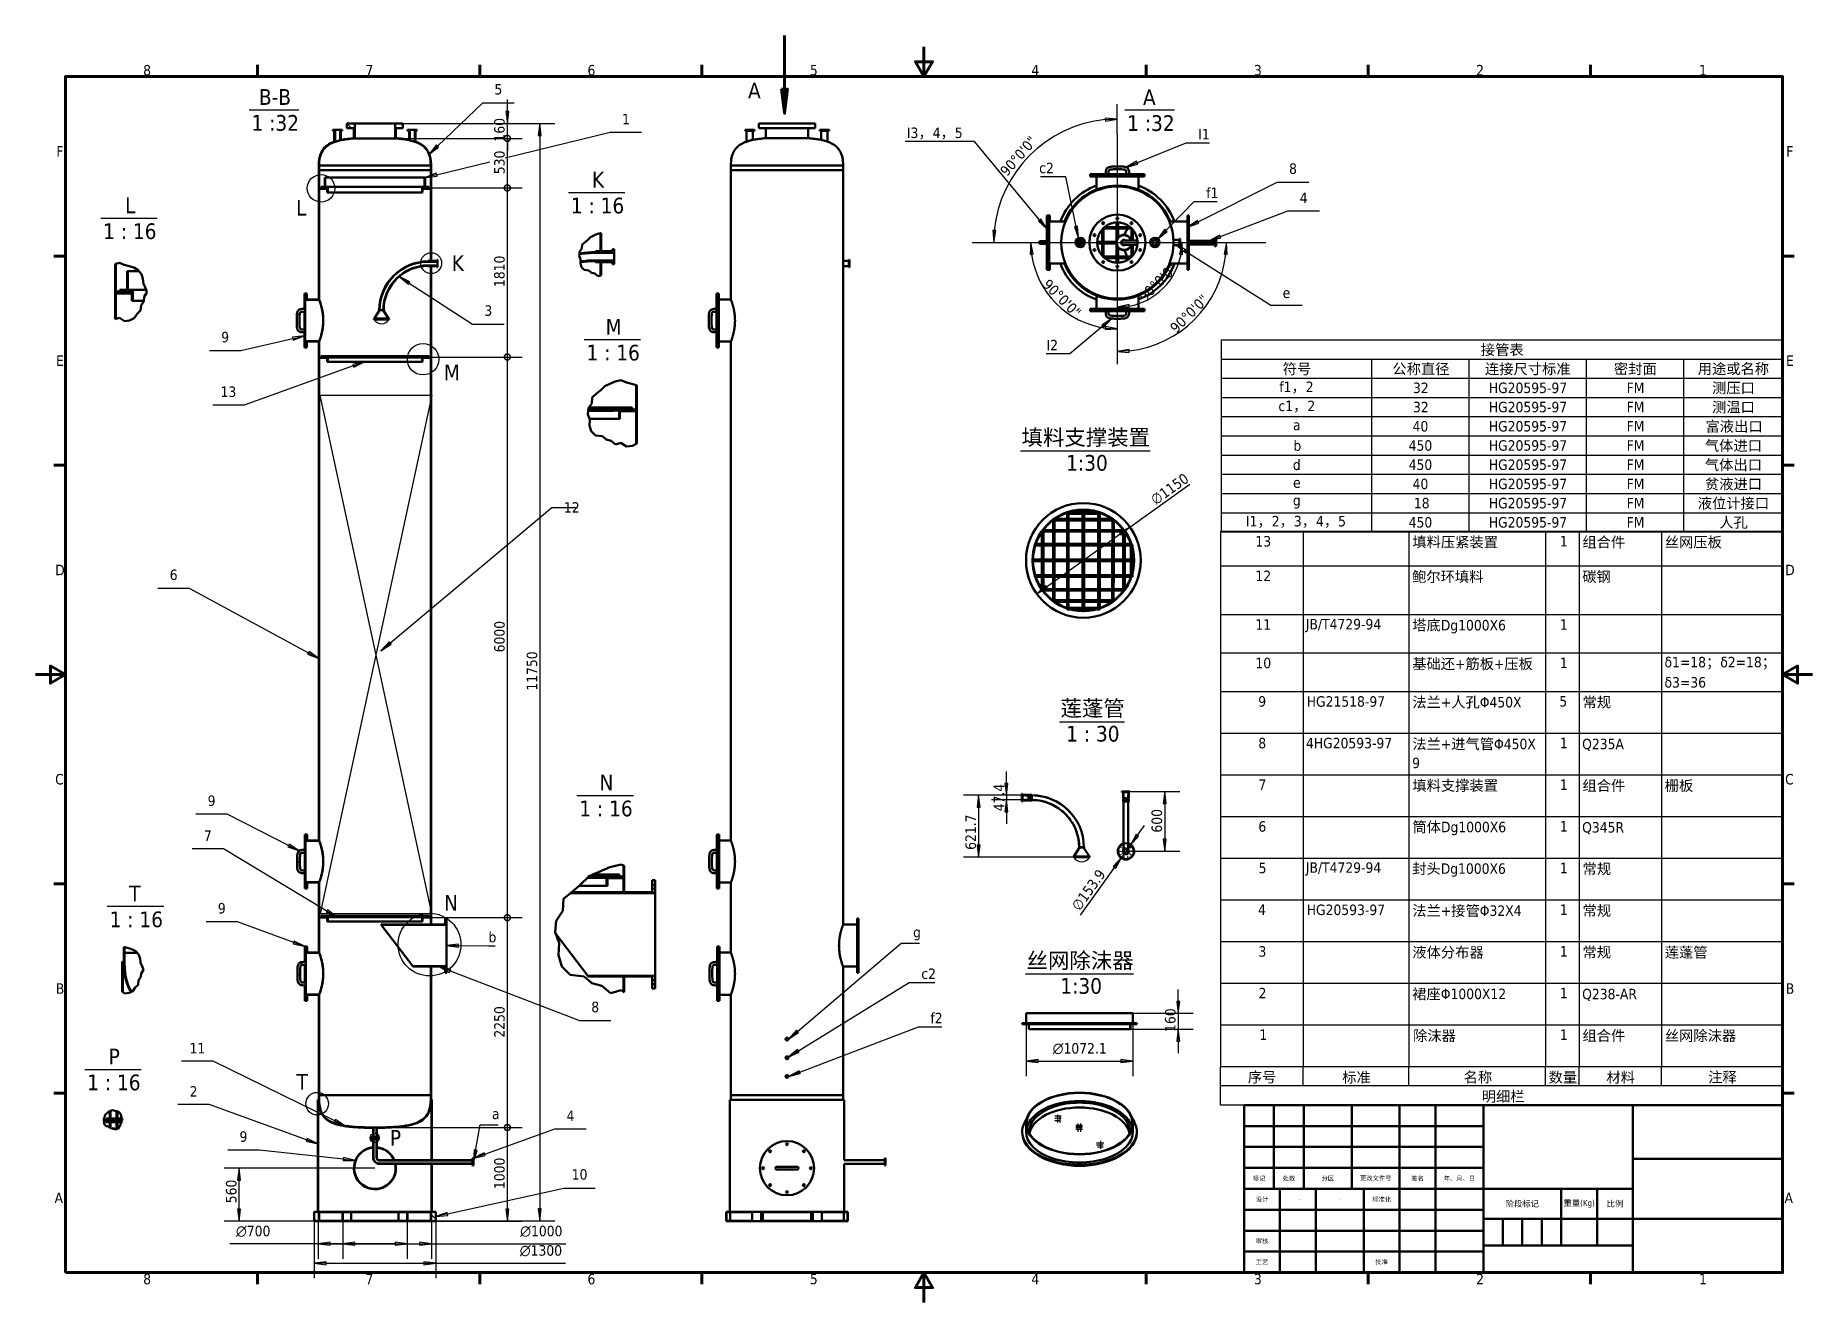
# Model space of a CAD drawing. Header units: millimetres. Extents: x 0 to 19008, y 0 to 13560.
import ezdxf
from ezdxf.enums import TextEntityAlignment as Align

# ---------------------------------------------------------------- set-up
doc = ezdxf.new("R2018")
doc.units = ezdxf.units.MM
doc.header["$LTSCALE"] = 32
doc.linetypes.add('CHAIN', pattern=[0.3543, 0.2362, -0.0295, 0.0591, -0.0295])
doc.linetypes.add('DASHED', pattern=[0.2067, 0.1654, -0.0413])
for name, color, linetype, lineweight in [('剖切线 (ISO)', 7, 'CHAIN', 70), ('剖面线 (ISO)', 7, 'Continuous', 18), ('可见 (ISO)', 7, 'Continuous', 50), ('图框 (ISO)', 7, 'Continuous', 70), ('尺寸 (ISO)', 7, 'Continuous', 25), ('局部视图边界 (ISO)', 7, 'Continuous', 25), ('折线 (ISO)', 7, 'Continuous', 50), ('标题 (ISO)', 7, 'Continuous', 50), ('符号 (ISO)', 7, 'Continuous', 25), ('草图几何图元 (ISO)', 7, 'Continuous', 25), ('隐藏 (ISO)', 7, 'DASHED', 35)]:
    doc.layers.add(name, color=color, linetype=linetype, lineweight=lineweight)
doc.styles.add('文本样式17', font='txt.shx')
doc.styles.add('文本样式18', font='txt.shx')
doc.styles.add('标签文本 (ISO)', font='TAHOMA.TTF')
doc.styles.add('注释文本 (ISO)', font='TAHOMA.TTF')
doc.dimstyles.new('默认 (GB)', dxfattribs={"dimscale": 32, "dimtxt": 3.5, "dimasz": 4, "dimexe": 5, "dimexo": 0, "dimgap": 0.75, "dimtad": 1, "dimrnd": 1e-08, "dimdsep": 46, "dimtxsty": '注释文本 (ISO)', "dimblk": 'Filled-1', "dimcen": 0.09, "dimdle": 10, "dimclrd": 256, "dimclre": 256, "dimclrt": 256, "dimaunit": 1, "dimadec": 3, "dimazin": 2, "dimtfac": 1, "dimtmove": 0, "dimatfit": 3, "dimldrblk": 'Filled-1', "dimfxl": 1, "dimtolj": 1, "dimtzin": 0, "dimlwd": -1, "dimlwe": -1, "dimarcsym": 0})
doc.dimstyles.new('默认 - 类型 1 (GB)$7', dxfattribs={"dimscale": 32, "dimtxt": 3.5, "dimasz": 4, "dimexe": 5, "dimexo": 0, "dimgap": 0.75, "dimtad": 1, "dimrnd": 1e-08, "dimdsep": 46, "dimtxsty": '注释文本 (ISO)', "dimblk": 'Filled-1', "dimcen": 0.09, "dimdle": 10, "dimclrd": 256, "dimclre": 256, "dimclrt": 256, "dimaunit": 1, "dimadec": 3, "dimazin": 2, "dimtfac": 1, "dimtmove": 0, "dimatfit": 3, "dimldrblk": 'Filled-1', "dimfxl": 1, "dimtolj": 1, "dimtzin": 0, "dimlwd": -1, "dimlwe": -1, "dimarcsym": 0})
pattern_1 = [(45, (0, 0), (-71.84205, 71.84205), [])]
pattern_2 = [(135.0002, (0, 0), (-71.8418, -71.8423), [])]
pattern_3 = [(60, (0, 0), (-87.9882, 50.8), [])]
pattern_4 = [(120.0002, (0, 0), (-87.988, -50.8003), [])]
pattern_5 = [(30, (0, 0), (-50.8, 87.9882), [])]
pattern_6 = [(150.0002, (0, 0), (-50.7996, -87.9884), [])]
pattern_7 = [(45, (0, 0), (-0.0224506403, 0.0224506403), [])]
pattern_8 = [(60, (0, 0), (-175.9763, 101.6), [])]
pattern_9 = [(45, (0, 0), (-143.684, 143.684), [])]
pattern_10 = [(30, (0, 0), (-101.6, 175.9763), [])]
pattern_11 = [(150.0002, (0, 0), (-101.599, -175.977), [])]
pattern_12 = [(45, (0, 0), (-0.0449012806, 0.0449012806), [])]

msp = doc.modelspace()

# ---------------------------------------------------------------- texts
at = {"layer": '符号 (ISO)'}
for s, insert, char_height, attachment_point, style in [('B-B', (2389.659, 12818.0046), 167.99999, 7, '标签文本 (ISO)'), ('A', (11846.189, 12815.441), 168, 7, '标签文本 (ISO)'), ('1 :32', (2310.0437, 12537.8573), 167.99999, 7, '标签文本 (ISO)'), ('1 :32', (11676.7601, 12535.2937), 167.99999, 7, '标签文本 (ISO)'), ('{\\fTahoma|b0|i0;I1}', (12437.7168, 12559.6044), 111.999998, 1, '注释文本 (ISO)'), ('K', (5951.7577, 11933.1043), 168, 7, '标签文本 (ISO)'), ('L', (958.9857, 11658.3628), 168, 7, '标签文本 (ISO)'), ('1 : 16', (5725.9252, 11652.957), 167.99999, 7, '标签文本 (ISO)'), ('{\\fTahoma|b0|i0;f1}', (12522.4274, 11931.8464), 111.999998, 1, '注释文本 (ISO)'), ('1 : 16', (722.6702, 11378.2156), 167.99999, 7, '标签文本 (ISO)'), ('M', (6098.2299, 10358.8219), 168, 7, '标签文本 (ISO)'), ('{\\fTahoma|b0|i0;I2}', (10937.4325, 10302.5328), 111.999998, 3, '注释文本 (ISO)'), ('1 : 16', (5893.4995, 10078.6746), 167.99999, 7, '标签文本 (ISO)'), ('填料支撑装置', (10547.3827, 9156.0691), 167.99999, 7, '标签文本 (ISO)'), ('1:30', (11024.9207, 8899.3383), 167.99999, 7, '标签文本 (ISO)'), ('莲蓬管', (10964.7096, 6256.8421), 167.99999, 7, '标签文本 (ISO)'), ('1 : 30', (11024.4818, 6000.1113), 167.99999, 7, '标签文本 (ISO)'), ('N', (6033.2159, 5480.2301), 168, 7, '标签文本 (ISO)'), ('1 : 16', (5816.573, 5200.0829), 167.99999, 7, '标签文本 (ISO)'), ('T', (1001.5245, 4293.3916), 168, 7, '标签文本 (ISO)'), ('1 : 16', (792.218, 4013.2443), 167.99999, 7, '标签文本 (ISO)'), ('{\\fTahoma|b0|i0;g}', (9387.1563, 4019.2089), 111.999998, 1, '注释文本 (ISO)'), ('{\\fTahoma|b0|i0;b}', (4845.7594, 3966.3769), 111.999998, 1, '注释文本 (ISO)'), ('丝网除沫器', (10600.8224, 3557.3996), 167.99999, 7, '标签文本 (ISO)'), ('1:30', (10962.8434, 3300.6688), 167.99999, 7, '标签文本 (ISO)'), ('{\\fTahoma|b0|i0;f2}', (9572.2495, 3100.4198), 111.999998, 1, '注释文本 (ISO)'), ('P', (782.3685, 2547.9243), 168, 7, '标签文本 (ISO)'), ('1 : 16', (552.3156, 2267.777), 167.99999, 7, '标签文本 (ISO)'), ('{\\fTahoma|b0|i0;a}', (4882.6675, 2075.0914), 111.999998, 1, '注释文本 (ISO)')]:
    msp.add_mtext(s, dxfattribs=dict(at, insert=insert, char_height=char_height, attachment_point=attachment_point, style=style))
at = {"layer": '符号 (ISO)', "insert": (9917.4725, 12574.9894), "char_height": 111.999998, "width": 617.633743, "attachment_point": 3, "style": '注释文本 (ISO)'}
msp.add_mtext('{\\fTahoma|b0|i0;I3，4，5}', dxfattribs=at)
at = {"layer": '符号 (ISO)', "char_height": 111.999998, "line_spacing_factor": 0.25, "style": '注释文本 (ISO)'}
for insert, attachment_point in [((10892.8091, 12198.3486), 3), ((9475.0347, 3574.4126), 1)]:
    msp.add_mtext('{\\fTahoma|b0|i0;c2\\P}', dxfattribs=dict(at, insert=insert, attachment_point=attachment_point))
at = {"layer": '符号 (ISO)', "insert": (5652.032, 8565.3523), "char_height": 111.999998, "width": 168.090763, "attachment_point": 1, "line_spacing_factor": 0.493942, "style": '注释文本 (ISO)'}
msp.add_mtext('{\\fTahoma|b0|i0;12\\P\\fTahoma|b0|i0; \\P}', dxfattribs=at)

# ---------------------------------------------------------------- blocks, each defined once
blk = doc.blocks.new('图框 默认图框')
at = {"layer": '图框 (ISO)'}
for p, q in [((74.25, 410), (74.25, 413.9)), ((148.5, 410), (148.5, 413.9)), ((222.75, 410), (222.75, 413.9)), ((371.25, 410), (371.25, 413.9)), ((445.5, 410), (445.5, 413.9)), ((519.75, 410), (519.75, 413.9)), ((10, 350), (6.1, 350)), ((584, 350), (587.9, 350)), ((10, 280), (6.1, 280)), ((584, 280), (587.9, 280)), ((10, 140), (6.1, 140)), ((584, 140), (587.9, 140)), ((10, 70), (6.1, 70)), ((584, 70), (587.9, 70)), ((74.25, 10), (74.25, 6.1)), ((148.5, 10), (148.5, 6.1)), ((222.75, 10), (222.75, 6.1)), ((371.25, 10), (371.25, 6.1)), ((445.5, 10), (445.5, 6.1)), ((519.75, 10), (519.75, 6.1))]:
    blk.add_line(p, q, dxfattribs=at)
at = {"layer": '图框 (ISO)', "flags": 128}
for points in [[(297, 420), (297, 410), (294.11, 415), (299.89, 415), (297, 410)], [(10, 10), (10, 410), (584, 410), (584, 10), (10, 10)], [(0, 210), (10, 210), (5, 212.89), (5, 207.11), (10, 210)], [(594, 210), (584, 210), (589, 212.89), (589, 207.11), (584, 210)], [(297, 0), (297, 10), (294.11, 5), (299.89, 5), (297, 10)]]:
    blk.add_lwpolyline(points, dxfattribs=at)
at = {"layer": '图框 (ISO)', "char_height": 3.5, "attachment_point": 7, "style": '注释文本 (ISO)'}
for s, insert in [('8', (35.98, 410.32)), ('7', (110.29, 410.4)), ('6', (184.51, 410.33)), ('5', (258.85, 410.33)), ('4', (332.9, 410.4)), ('3', (407.29, 410.33)), ('2', (481.56, 410.4)), ('1', (556.09, 410.4)), ('F', (6.94, 383.25)), ('F', (585.24, 383.25)), ('E', (6.85, 313.25)), ('E', (585.15, 313.25)), ('D', (6.57, 243.25)), ('D', (584.87, 243.25)), ('C', (6.56, 173.19)), ('C', (584.86, 173.19)), ('B', (6.78, 103.25)), ('B', (585.08, 103.25)), ('A', (6.36, 33.25)), ('A', (584.66, 33.25)), ('8', (35.98, 6.02)), ('7', (110.29, 6.1)), ('6', (184.51, 6.03)), ('5', (258.85, 6.03)), ('4', (332.9, 6.1)), ('3', (407.29, 6.03)), ('2', (481.56, 6.1)), ('1', (556.09, 6.1))]:
    blk.add_mtext(s, dxfattribs=dict(at, insert=insert))
blk = doc.blocks.new('标题栏 GB1')
at = {"layer": '标题 (ISO)'}
for p, q in [((198.81, 93.23), (378.81, 93.23)), ((198.81, 37.23), (198.81, 93.23)), ((208.81, 65.23), (208.81, 93.23)), ((218.81, 65.23), (218.81, 93.23)), ((234.81, 65.23), (234.81, 93.23)), ((250.81, 65.23), (250.81, 93.23)), ((262.81, 65.23), (262.81, 93.23)), ((278.81, 93.23), (278.81, 37.23)), ((328.81, 93.23), (328.81, 37.23)), ((378.81, 93.23), (378.81, 37.23)), ((198.81, 86.23), (278.81, 86.23)), ((198.81, 79.23), (278.81, 79.23)), ((198.81, 72.23), (278.81, 72.23)), ((328.81, 75.23), (378.81, 75.23)), ((198.81, 65.23), (278.81, 65.23)), ((210.81, 37.23), (210.81, 65.23)), ((222.81, 37.23), (222.81, 65.23)), ((238.81, 37.23), (238.81, 65.23)), ((250.81, 37.23), (250.81, 65.23)), ((262.81, 37.23), (262.81, 65.23)), ((278.81, 65.23), (328.81, 65.23)), ((304.81, 65.23), (304.81, 46.23)), ((316.81, 65.23), (316.81, 46.23)), ((198.81, 58.23), (278.81, 58.23)), ((328.81, 55.23), (278.81, 55.23)), ((285.31, 55.23), (285.31, 46.23)), ((291.81, 55.23), (291.81, 46.23)), ((298.31, 55.23), (298.31, 46.23)), ((328.81, 55.23), (378.81, 55.23)), ((198.81, 51.23), (278.81, 51.23)), ((198.81, 44.23), (278.81, 44.23)), ((278.81, 46.23), (328.81, 46.23)), ((378.81, 37.23), (198.81, 37.23))]:
    blk.add_line(p, q, dxfattribs=at)
for s, height, style, p in [('标记', 1.5, '文本样式17', (203.81, 68.73)), ('处数', 1.5, '文本样式17', (213.81, 68.73)), ('分区', 1.5, '文本样式17', (226.81, 68.73)), ('签名', 1.5, '文本样式17', (256.81, 68.72)), ('年、月、日', 1.5, '文本样式17', (270.81, 68.73)), ('设计', 1.5, '文本样式17', (204.81, 61.73)), ('标准化', 1.5, '文本样式17', (244.81, 61.72)), ('阶段标记', 2, '文本样式18', (291.81, 60.23)), ('比例', 2, '文本样式18', (322.81, 60.23)), ('审核', 1.5, '文本样式17', (204.81, 47.73)), ('工艺', 1.5, '文本样式17', (204.81, 40.73))]:
    blk.add_text(s, height=height, dxfattribs=dict(at, style=style)).set_placement(p, align=Align.MIDDLE_CENTER)
at = {"layer": '标题 (ISO)', "attachment_point": 5, "style": '注释文本 (ISO)'}
for s, insert, char_height in [('\\fTahoma|b0|i0;\\H1.5000;更改文件号', (242.81, 68.73), 1.5), ('\\fTahoma|b0|i0;\\H2.0000;重量(Kg)', (310.81, 60.23), 2), ('\\fTahoma|b0|i0;\\H1.5000;批准', (244.81, 40.73), 1.5)]:
    blk.add_mtext(s, dxfattribs=dict(at, insert=insert, char_height=char_height))
at = {"layer": '标题 (ISO)', "lineweight": 30, "flags": 104}
for tag, height, p in [('单位', 3.5, (353.81, 84.23)), ('名称', 3.5, (353.81, 65.23)), ('作者', 1.5, (216.81, 61.73)), ('创建日期', 1.5, (230.81, 61.73)), ('检测人', 1.5, (216.81, 47.73)), ('检测日期', 1.5, (230.81, 47.73)), ('初始视图比例', 2, (322.81, 50.73)), ('零件代号', 3.5, (353.81, 46.23)), ('工程核准人', 1.5, (256.81, 40.73)), ('工程批准日期', 1.5, (270.81, 40.73))]:
    blk.add_attdef(tag, text='', height=height, dxfattribs=at).set_placement(p, align=Align.MIDDLE_CENTER)
blk = doc.blocks.new('二维转换剖视图0')
at = {"layer": '剖切线 (ISO)', "linetype": 'Continuous'}
for p, q in [((250.42, 423.75), (250.42, 405.75)), ((249.42, 405.75), (250.42, 397.75)), ((251.42, 405.75), (249.42, 405.75)), ((250.42, 405.75), (250.42, 397.75)), ((250.42, 397.75), (251.42, 405.75))]:
    blk.add_line(p, q, dxfattribs=at)
at = {"layer": '剖切线 (ISO)', "linetype": 'Continuous', "flags": 128}
blk.add_lwpolyline([(249.42, 405.75), (250.42, 397.75), (251.42, 405.75), (249.42, 405.75)], dxfattribs=at)
at = {"layer": '剖切线 (ISO)'}
blk.add_solid([(249.42, 405.75), (250.42, 397.75), (251.42, 405.75), (249.42, 405.75)], dxfattribs=at)
at = {"layer": '剖切线 (ISO)', "insert": (238.18, 402.74), "char_height": 5.25, "attachment_point": 7, "style": '标签文本 (ISO)'}
blk.add_mtext('A', dxfattribs=at)
blk = doc.blocks.new('Filled-1')
at = {"color": 0}
for p, q in [((0, 0), (-1, 0.125)), ((-1, 0.125), (-1, -0.125)), ((-1, 0), (0, 0)), ((-1, -0.125), (0, 0))]:
    blk.add_line(p, q, dxfattribs=at)
at = {"color": 0, "flags": 128}
blk.add_lwpolyline([(-1, -0.125), (0, 0), (-1, 0.125), (-1, -0.125)], dxfattribs=at)
at = {"color": 0}
blk.add_solid([(-1, -0.125), (0, 0), (-1, 0.125), (-1, -0.125)], dxfattribs=at)
blk = doc.blocks.new('*D7')
at = {"layer": 'Defpoints', "color": 0, "transparency": 16777216}
for p in [(2177, 1437), (3631, 1437), (3081, 869)]:
    blk.add_point(p, dxfattribs=at)
at = {"layer": '尺寸 (ISO)', "transparency": 16777216}
for p, q in [((3631, 1437), (2017, 1437)), ((2177, 997), (2177, 1309)), ((3081, 869), (2017, 869))]:
    blk.add_line(p, q, dxfattribs=at)
at = {"layer": '尺寸 (ISO)', "transparency": 16777216, "xscale": 128, "yscale": 128, "zscale": 128}
for p, rotation in [((2177, 1437), 90), ((2177, 869), 270)]:
    blk.add_blockref('Filled-1', p, dxfattribs=dict(at, rotation=rotation))
at = {"layer": '尺寸 (ISO)', "transparency": 16777216, "insert": (2037, 1062), "char_height": 112, "attachment_point": 1, "rotation": 90, "style": '注释文本 (ISO)'}
blk.add_mtext('\\A1;560', dxfattribs=at)
blk = doc.blocks.new('引出序号1')
at = {"layer": '符号 (ISO)'}
for p, q in [((74.74, 50.96), (64.24, 50.96)), ((102.94, 47.94), (74.74, 50.96)), ((102.99, 48.44), (102.89, 47.44)), ((102.94, 47.94), (106.92, 47.51)), ((106.92, 47.51), (102.99, 48.44)), ((102.89, 47.44), (106.92, 47.51))]:
    blk.add_line(p, q, dxfattribs=at)
at = {"layer": '符号 (ISO)', "flags": 128}
blk.add_lwpolyline([(102.89, 47.44), (106.92, 47.51), (102.99, 48.44), (102.89, 47.44)], dxfattribs=at)
at = {"layer": '符号 (ISO)'}
blk.add_solid([(102.89, 47.44), (106.92, 47.51), (102.99, 48.44), (102.89, 47.44)], dxfattribs=at)
at = {"layer": '符号 (ISO)', "insert": (69.49, 55.47), "char_height": 3.5, "attachment_point": 5, "style": '注释文本 (ISO)'}
blk.add_mtext('9', dxfattribs=at)
blk = doc.blocks.new('引出序号2')
at = {"layer": '符号 (ISO)'}
for p, q in [((59.33, 80.68), (48.83, 80.68)), ((100.02, 60.73), (59.33, 80.68)), ((100.24, 61.18), (99.8, 60.28)), ((99.8, 60.28), (103.61, 58.97)), ((100.02, 60.73), (103.61, 58.97)), ((103.61, 58.97), (100.24, 61.18))]:
    blk.add_line(p, q, dxfattribs=at)
at = {"layer": '符号 (ISO)', "flags": 128}
blk.add_lwpolyline([(99.8, 60.28), (103.61, 58.97), (100.24, 61.18), (99.8, 60.28)], dxfattribs=at)
at = {"layer": '符号 (ISO)'}
blk.add_solid([(99.8, 60.28), (103.61, 58.97), (100.24, 61.18), (99.8, 60.28)], dxfattribs=at)
at = {"layer": '符号 (ISO)', "insert": (54.08, 85.06), "char_height": 3.5, "attachment_point": 5, "style": '注释文本 (ISO)'}
blk.add_mtext('11', dxfattribs=at)
blk = doc.blocks.new('引出序号3')
at = {"layer": '符号 (ISO)'}
for p, q in [((67.51, 127.32), (57.01, 127.32)), ((86.32, 120.42), (67.51, 127.32)), ((86.49, 120.89), (86.15, 119.95)), ((86.15, 119.95), (90.08, 119.04)), ((86.32, 120.42), (90.08, 119.04)), ((90.08, 119.04), (86.49, 120.89))]:
    blk.add_line(p, q, dxfattribs=at)
at = {"layer": '符号 (ISO)', "flags": 128}
blk.add_lwpolyline([(86.15, 119.95), (90.08, 119.04), (86.49, 120.89), (86.15, 119.95)], dxfattribs=at)
at = {"layer": '符号 (ISO)'}
blk.add_solid([(86.15, 119.95), (90.08, 119.04), (86.49, 120.89), (86.15, 119.95)], dxfattribs=at)
at = {"layer": '符号 (ISO)', "insert": (62.26, 131.83), "char_height": 3.5, "attachment_point": 5, "style": '注释文本 (ISO)'}
blk.add_mtext('9', dxfattribs=at)
blk = doc.blocks.new('引出序号4')
at = {"layer": '符号 (ISO)'}
for p, q in [((138.6, 110.89), (134.87, 112.32)), ((138.78, 111.35), (134.87, 112.32)), ((134.87, 112.32), (138.42, 110.42)), ((138.42, 110.42), (138.78, 111.35)), ((138.6, 110.89), (181.84, 94.28)), ((181.84, 94.28), (192.34, 94.28))]:
    blk.add_line(p, q, dxfattribs=at)
at = {"layer": '符号 (ISO)', "flags": 128}
blk.add_lwpolyline([(138.78, 111.35), (134.87, 112.32), (138.42, 110.42), (138.78, 111.35)], dxfattribs=at)
at = {"layer": '符号 (ISO)'}
blk.add_solid([(138.78, 111.35), (134.87, 112.32), (138.42, 110.42), (138.78, 111.35)], dxfattribs=at)
at = {"layer": '符号 (ISO)', "insert": (187.09, 98.81), "char_height": 3.5, "attachment_point": 5, "style": '注释文本 (ISO)'}
blk.add_mtext('8', dxfattribs=at)
blk = doc.blocks.new('引出序号5')
at = {"layer": '符号 (ISO)'}
for p, q in [((62.84, 151.77), (52.34, 151.77)), ((97.36, 130.89), (62.84, 151.77)), ((97.62, 131.32), (97.1, 130.46)), ((97.36, 130.89), (100.79, 128.82)), ((100.79, 128.82), (97.62, 131.32)), ((97.1, 130.46), (100.79, 128.82))]:
    blk.add_line(p, q, dxfattribs=at)
at = {"layer": '符号 (ISO)', "flags": 128}
blk.add_lwpolyline([(97.1, 130.46), (100.79, 128.82), (97.62, 131.32), (97.1, 130.46)], dxfattribs=at)
at = {"layer": '符号 (ISO)'}
blk.add_solid([(97.1, 130.46), (100.79, 128.82), (97.62, 131.32), (97.1, 130.46)], dxfattribs=at)
at = {"layer": '符号 (ISO)', "insert": (57.59, 156.14), "char_height": 3.5, "attachment_point": 5, "style": '注释文本 (ISO)'}
blk.add_mtext('7', dxfattribs=at)
blk = doc.blocks.new('引出序号6')
at = {"layer": '符号 (ISO)'}
for p, q in [((64.11, 163.28), (53.61, 163.28)), ((84.59, 152.89), (64.11, 163.28)), ((84.81, 153.34), (84.36, 152.45)), ((84.36, 152.45), (88.15, 151.08)), ((84.59, 152.89), (88.15, 151.08)), ((88.15, 151.08), (84.81, 153.34))]:
    blk.add_line(p, q, dxfattribs=at)
at = {"layer": '符号 (ISO)', "flags": 128}
blk.add_lwpolyline([(84.36, 152.45), (88.15, 151.08), (84.81, 153.34), (84.36, 152.45)], dxfattribs=at)
at = {"layer": '符号 (ISO)'}
blk.add_solid([(84.36, 152.45), (88.15, 151.08), (84.81, 153.34), (84.36, 152.45)], dxfattribs=at)
at = {"layer": '符号 (ISO)', "insert": (58.86, 167.79), "char_height": 3.5, "attachment_point": 5, "style": '注释文本 (ISO)'}
blk.add_mtext('9', dxfattribs=at)
blk = doc.blocks.new('引出序号7')
at = {"layer": '符号 (ISO)'}
for p, q in [((106.23, 313.3), (69.72, 300.06)), ((109.99, 314.66), (106.06, 313.77)), ((106.06, 313.77), (106.4, 312.83)), ((106.23, 313.3), (109.99, 314.66)), ((106.4, 312.83), (109.99, 314.66)), ((69.72, 300.06), (59.22, 300.06))]:
    blk.add_line(p, q, dxfattribs=at)
at = {"layer": '符号 (ISO)', "flags": 128}
blk.add_lwpolyline([(106.4, 312.83), (109.99, 314.66), (106.06, 313.77), (106.4, 312.83)], dxfattribs=at)
at = {"layer": '符号 (ISO)'}
blk.add_solid([(106.4, 312.83), (109.99, 314.66), (106.06, 313.77), (106.4, 312.83)], dxfattribs=at)
at = {"layer": '符号 (ISO)', "insert": (64.47, 304.58), "char_height": 3.5, "attachment_point": 5, "style": '注释文本 (ISO)'}
blk.add_mtext('13', dxfattribs=at)
blk = doc.blocks.new('引出序号8')
at = {"layer": '符号 (ISO)'}
for p, q in [((85.96, 322.35), (68.63, 318.34)), ((89.86, 323.25), (85.85, 322.84)), ((85.85, 322.84), (86.08, 321.86)), ((85.96, 322.35), (89.86, 323.25)), ((86.08, 321.86), (89.86, 323.25)), ((68.63, 318.34), (58.13, 318.34))]:
    blk.add_line(p, q, dxfattribs=at)
at = {"layer": '符号 (ISO)', "flags": 128}
blk.add_lwpolyline([(86.08, 321.86), (89.86, 323.25), (85.85, 322.84), (86.08, 321.86)], dxfattribs=at)
at = {"layer": '符号 (ISO)'}
blk.add_solid([(86.08, 321.86), (89.86, 323.25), (85.85, 322.84), (86.08, 321.86)], dxfattribs=at)
at = {"layer": '符号 (ISO)', "insert": (63.38, 322.85), "char_height": 3.5, "attachment_point": 5, "style": '注释文本 (ISO)'}
blk.add_mtext('9', dxfattribs=at)
blk = doc.blocks.new('引出序号9')
at = {"layer": '符号 (ISO)'}
for p, q in [((150.18, 49.62), (173.58, 58.07)), ((173.58, 58.07), (184.08, 58.07)), ((147.93, 48.61), (150.35, 49.15)), ((150.18, 49.62), (148, 48.84)), ((150.01, 50.09), (148.08, 49.11)), ((150.35, 49.15), (150.01, 50.09))]:
    blk.add_line(p, q, dxfattribs=at)
at = {"layer": '符号 (ISO)', "flags": 128}
blk.add_lwpolyline([(150.01, 50.09), (146.42, 48.26), (150.35, 49.15), (150.01, 50.09)], dxfattribs=at)
at = {"layer": '符号 (ISO)'}
blk.add_solid([(150.01, 50.09), (146.42, 48.26), (150.35, 49.15), (150.01, 50.09)], dxfattribs=at)
at = {"layer": '符号 (ISO)', "insert": (178.83, 62.44), "char_height": 3.5, "attachment_point": 5, "style": '注释文本 (ISO)'}
blk.add_mtext('4', dxfattribs=at)
blk = doc.blocks.new('引出序号10')
at = {"layer": '符号 (ISO)'}
for p, q in [((124.9, 340.95), (121.54, 343.13)), ((125.17, 341.37), (121.54, 343.13)), ((121.54, 343.13), (124.63, 340.53)), ((124.63, 340.53), (125.17, 341.37)), ((124.9, 340.95), (146.11, 327.19)), ((146.11, 327.19), (156.61, 327.19))]:
    blk.add_line(p, q, dxfattribs=at)
at = {"layer": '符号 (ISO)', "flags": 128}
blk.add_lwpolyline([(125.17, 341.37), (121.54, 343.13), (124.63, 340.53), (125.17, 341.37)], dxfattribs=at)
at = {"layer": '符号 (ISO)'}
blk.add_solid([(125.17, 341.37), (121.54, 343.13), (124.63, 340.53), (125.17, 341.37)], dxfattribs=at)
at = {"layer": '符号 (ISO)', "insert": (151.36, 331.71), "char_height": 3.5, "attachment_point": 5, "style": '注释文本 (ISO)'}
blk.add_mtext('3', dxfattribs=at)
blk = doc.blocks.new('引出序号11')
at = {"layer": '符号 (ISO)'}
for p, q in [((134.41, 386.78), (149.47, 401.26)), ((149.47, 401.26), (159.97, 401.26)), ((134.06, 387.14), (131.53, 384.01)), ((134.41, 386.78), (131.53, 384.01)), ((131.53, 384.01), (134.76, 386.42)), ((134.76, 386.42), (134.06, 387.14))]:
    blk.add_line(p, q, dxfattribs=at)
at = {"layer": '符号 (ISO)', "flags": 128}
blk.add_lwpolyline([(134.06, 387.14), (131.53, 384.01), (134.76, 386.42), (134.06, 387.14)], dxfattribs=at)
at = {"layer": '符号 (ISO)'}
blk.add_solid([(134.06, 387.14), (131.53, 384.01), (134.76, 386.42), (134.06, 387.14)], dxfattribs=at)
at = {"layer": '符号 (ISO)', "insert": (154.72, 405.74), "char_height": 3.5, "attachment_point": 5, "style": '注释文本 (ISO)'}
blk.add_mtext('5', dxfattribs=at)
blk = doc.blocks.new('引出序号12')
at = {"layer": '符号 (ISO)'}
for p, q in [((156.96, 382.79), (192.11, 391.41)), ((192.11, 391.41), (202.61, 391.41)), ((134.09, 377.18), (151.82, 381.53)), ((133.97, 377.67), (130.21, 376.23)), ((134.09, 377.18), (130.21, 376.23)), ((130.21, 376.23), (134.21, 376.69)), ((134.21, 376.69), (133.97, 377.67))]:
    blk.add_line(p, q, dxfattribs=at)
at = {"layer": '符号 (ISO)', "flags": 128}
blk.add_lwpolyline([(133.97, 377.67), (130.21, 376.23), (134.21, 376.69), (133.97, 377.67)], dxfattribs=at)
at = {"layer": '符号 (ISO)'}
blk.add_solid([(133.97, 377.67), (130.21, 376.23), (134.21, 376.69), (133.97, 377.67)], dxfattribs=at)
at = {"layer": '符号 (ISO)', "insert": (197.36, 395.79), "char_height": 3.5, "attachment_point": 5, "style": '注释文本 (ISO)'}
blk.add_mtext('1', dxfattribs=at)
blk = doc.blocks.new('*D20')
at = {"layer": 'Defpoints', "color": 0, "transparency": 16777216}
for p in [(10910, 12489), (11571, 12512), (10020, 11345), (11571, 11345)]:
    blk.add_point(p, dxfattribs=at)
at = {"layer": '尺寸 (ISO)', "transparency": 16777216}
blk.add_line((11571, 12512), (11571, 12826), dxfattribs=at)
blk.add_arc((11571, 11345), 1321, 95.5539, 174.4461, dxfattribs=at)
at = {"layer": '尺寸 (ISO)', "transparency": 16777216, "xscale": 128, "yscale": 128, "zscale": 128}
for p, rotation in [((11571, 12666), 2.776949659895432), ((10250, 11345), 267.2230503401044)]:
    blk.add_blockref('Filled-1', p, dxfattribs=dict(at, rotation=rotation))
at = {"layer": '尺寸 (ISO)', "transparency": 16777216, "insert": (10307, 12119), "char_height": 112, "attachment_point": 1, "rotation": 49.0118, "style": '注释文本 (ISO)'}
blk.add_mtext('\\A1;90°0\'0"', dxfattribs=at)
blk = doc.blocks.new('*D21')
at = {"layer": 'Defpoints', "color": 0, "transparency": 16777216}
for p in [(11571, 11345), (11571, 11345), (11571, 11345), (11918, 10745)]:
    blk.add_point(p, dxfattribs=at)
at = {"layer": '尺寸 (ISO)', "transparency": 16777216}
blk.add_arc((11571, 11345), 694, 280.5896, 349.4104, dxfattribs=at)
at = {"layer": '尺寸 (ISO)', "transparency": 16777216, "xscale": 128, "yscale": 128, "zscale": 128}
for p, rotation in [((12264, 11345), 84.70518161064837), ((11571, 10652), 185.2948183894664)]:
    blk.add_blockref('Filled-1', p, dxfattribs=dict(at, rotation=rotation))
at = {"layer": '尺寸 (ISO)', "transparency": 16777216, "insert": (11789, 10781), "char_height": 112, "attachment_point": 1, "rotation": 45, "style": '注释文本 (ISO)'}
blk.add_mtext('\\A1;90°0\'0"', dxfattribs=at)
blk = doc.blocks.new('*D22')
at = {"layer": 'Defpoints', "color": 0, "transparency": 16777216}
for p in [(11571, 11345), (11571, 11345), (11571, 11345), (12155, 10334)]:
    blk.add_point(p, dxfattribs=at)
at = {"layer": '尺寸 (ISO)', "transparency": 16777216}
blk.add_arc((11571, 11345), 1168, 276.2803, 353.7197, dxfattribs=at)
at = {"layer": '尺寸 (ISO)', "transparency": 16777216, "xscale": 128, "yscale": 128, "zscale": 128}
for p, rotation in [((12739, 11345), 86.85987213435942), ((11571, 10177), 183.1401278657553)]:
    blk.add_blockref('Filled-1', p, dxfattribs=dict(at, rotation=rotation))
at = {"layer": '尺寸 (ISO)', "transparency": 16777216, "insert": (12124, 10446), "char_height": 112, "attachment_point": 1, "rotation": 45, "style": '注释文本 (ISO)'}
blk.add_mtext('\\A1;90°0\'0"', dxfattribs=at)
blk = doc.blocks.new('*D23')
at = {"layer": 'Defpoints', "color": 0, "transparency": 16777216}
for p in [(10020, 11345), (11571, 11345), (11571, 11345), (10770, 10883)]:
    blk.add_point(p, dxfattribs=at)
at = {"layer": '尺寸 (ISO)', "transparency": 16777216}
blk.add_arc((11571, 11345), 925, 187.9338, 262.0662, dxfattribs=at)
at = {"layer": '尺寸 (ISO)', "transparency": 16777216, "xscale": 128, "yscale": 128, "zscale": 128}
for p, rotation in [((10646, 11345), 93.96691868522781), ((11571, 10420), 356.0330813150023)]:
    blk.add_blockref('Filled-1', p, dxfattribs=dict(at, rotation=rotation))
at = {"layer": '尺寸 (ISO)', "transparency": 16777216, "insert": (10843, 10964), "char_height": 112, "attachment_point": 1, "rotation": 315, "style": '注释文本 (ISO)'}
blk.add_mtext('\\A1;90°0\'0"', dxfattribs=at)
blk = doc.blocks.new('引出序号13')
at = {"layer": '符号 (ISO)'}
for p, q in [((382.12, 353.12), (381.39, 353.59)), ((382.13, 353.24), (381.39, 353.59)), ((381.39, 353.59), (382.11, 352.99)), ((383.98, 351.46), (384.5, 351.02)), ((384.77, 351.45), (384.02, 351.92)), ((385.04, 351.87), (384.06, 352.33)), ((384.5, 351.02), (385.04, 351.87)), ((384.77, 351.45), (412.93, 333.6)), ((412.93, 333.6), (423.43, 333.6))]:
    blk.add_line(p, q, dxfattribs=at)
at = {"layer": '符号 (ISO)', "flags": 128}
blk.add_lwpolyline([(385.04, 351.87), (381.39, 353.59), (384.5, 351.02), (385.04, 351.87)], dxfattribs=at)
at = {"layer": '符号 (ISO)'}
blk.add_solid([(385.04, 351.87), (381.39, 353.59), (384.5, 351.02), (385.04, 351.87)], dxfattribs=at)
at = {"layer": '符号 (ISO)', "insert": (418.18, 337.66), "char_height": 3.5, "attachment_point": 5, "style": '注释文本 (ISO)'}
blk.add_mtext('e', dxfattribs=at)
blk = doc.blocks.new('引出序号14')
at = {"layer": '符号 (ISO)'}
for p, q in [((396.07, 356.53), (418.68, 365.09)), ((418.68, 365.09), (429.18, 365.09)), ((395.9, 357), (392.33, 355.12)), ((396.07, 356.53), (392.33, 355.12)), ((396.25, 356.07), (395.9, 357)), ((392.33, 355.12), (396.25, 356.07))]:
    blk.add_line(p, q, dxfattribs=at)
at = {"layer": '符号 (ISO)', "flags": 128}
blk.add_lwpolyline([(395.9, 357), (392.33, 355.12), (396.25, 356.07), (395.9, 357)], dxfattribs=at)
at = {"layer": '符号 (ISO)'}
blk.add_solid([(395.9, 357), (392.33, 355.12), (396.25, 356.07), (395.9, 357)], dxfattribs=at)
at = {"layer": '符号 (ISO)', "insert": (423.93, 369.46), "char_height": 3.5, "attachment_point": 5, "style": '注释文本 (ISO)'}
blk.add_mtext('4', dxfattribs=at)
blk = doc.blocks.new('引出序号15')
at = {"layer": '符号 (ISO)'}
for p, q in [((388.66, 361.42), (415.1, 374.67)), ((415.1, 374.67), (425.6, 374.67)), ((388.44, 361.87), (385.08, 359.63)), ((388.66, 361.42), (385.08, 359.63)), ((385.08, 359.63), (388.89, 360.97)), ((388.89, 360.97), (388.44, 361.87))]:
    blk.add_line(p, q, dxfattribs=at)
at = {"layer": '符号 (ISO)', "flags": 128}
blk.add_lwpolyline([(388.44, 361.87), (385.08, 359.63), (388.89, 360.97), (388.44, 361.87)], dxfattribs=at)
at = {"layer": '符号 (ISO)'}
blk.add_solid([(388.44, 361.87), (385.08, 359.63), (388.89, 360.97), (388.44, 361.87)], dxfattribs=at)
at = {"layer": '符号 (ISO)', "insert": (420.35, 379.2), "char_height": 3.5, "attachment_point": 5, "style": '注释文本 (ISO)'}
blk.add_mtext('8', dxfattribs=at)
blk = doc.blocks.new('明细栏')
at = {"layer": '符号 (ISO)'}
for p, q in [((584, 257.84), (396.1, 257.84)), ((396.1, 257.84), (396.1, 78.85)), ((423.7, 257.84), (423.7, 78.85)), ((459.12, 257.84), (459.12, 78.85)), ((504.81, 257.84), (504.81, 78.85)), ((515.96, 257.84), (515.96, 78.85)), ((543.52, 257.84), (543.52, 78.85)), ((584, 257.84), (584, 78.85)), ((584, 246.29), (396.1, 246.29)), ((584, 229.96), (396.1, 229.96)), ((584, 217.13), (396.1, 217.13)), ((584, 204.29), (396.1, 204.29)), ((584, 190.35), (396.1, 190.35)), ((584, 176.41), (396.1, 176.41)), ((584, 162.47), (396.1, 162.47)), ((584, 148.53), (396.1, 148.53)), ((584, 134.6), (396.1, 134.6)), ((584, 120.66), (396.1, 120.66)), ((584, 106.72), (396.1, 106.72)), ((584, 92.78), (396.1, 92.78)), ((584, 78.85), (396.1, 78.85)), ((396.1, 72.42), (396.1, 78.85)), ((423.7, 72.42), (423.7, 78.85)), ((459.12, 72.42), (459.12, 78.85)), ((504.81, 72.42), (504.81, 78.85)), ((515.96, 72.42), (515.96, 78.85)), ((543.52, 72.42), (543.52, 78.85)), ((584, 72.42), (584, 78.85)), ((396.1, 66), (396.1, 72.42)), ((584, 72.42), (396.1, 72.42)), ((584, 66), (584, 72.42)), ((584, 66), (396.1, 66))]:
    blk.add_line(p, q, dxfattribs=at)
at = {"layer": '符号 (ISO)', "char_height": 3.5, "attachment_point": 7, "style": '注释文本 (ISO)'}
for s, insert in [('13', (407.79, 252.77)), ('填料压紧装置', (460.24, 252.17)), ('1', (509.59, 252.88)), ('组合件', (517.1, 252.17)), ('丝网压板', (544.64, 252.17)), ('12', (407.79, 241.29)), ('鲍尔环填料', (460.15, 240.64)), ('碳钢', (517.04, 240.63)), ('11', (407.79, 224.99)), ('JB/T4729-94', (424.62, 224.16)), ('塔底Dg1000X6', (460.21, 223.78)), ('1', (509.59, 224.99)), ('10', (407.79, 212.06)), ('基础还+筋板+压板', (460.21, 211.45)), ('1', (509.59, 212.16)), ('δ1=18；δ2=18；', (544.55, 211.66)), ('δ3=36', (544.55, 205.6)), ('9', (408.74, 199.22)), ('HG21518-97', (424.95, 199.2)), ('法兰+人孔Φ450X', (460.23, 198.64)), ('5', (509.36, 199.25)), ('常规', (517.15, 198.64)), ('8', (408.76, 185.27)), ('4HG20593-97', (424.69, 185.28)), ('法兰+进气管Φ450X', (460.23, 184.66)), ('1', (509.59, 185.38)), ('Q235A', (517.01, 184.43)), ('9', (460.18, 178.66)), ('7', (408.81, 171.45)), ('填料支撑装置', (460.24, 170.74)), ('1', (509.59, 171.44)), ('组合件', (517.1, 170.74)), ('栅板', (544.6, 170.72)), ('6', (408.78, 157.4)), ('筒体Dg1000X6', (460.28, 156.28)), ('1', (509.59, 157.51)), ('Q345R', (517.01, 156.55)), ('5', (408.87, 143.5)), ('JB/T4729-94', (424.62, 142.74)), ('封头Dg1000X6', (460.19, 142.37)), ('1', (509.59, 143.57)), ('常规', (517.15, 142.89)), ('4', (408.68, 129.64)), ('HG20593-97', (424.95, 129.52)), ('法兰+接管Φ32X4', (460.23, 128.91)), ('1', (509.59, 129.63)), ('常规', (517.15, 128.95)), ('3', (408.81, 115.59)), ('液体分布器', (460.24, 114.98)), ('1', (509.59, 115.69)), ('常规', (517.15, 115.01)), ('莲蓬管', (544.62, 114.98)), ('2', (408.84, 101.72)), ('裙座Φ1000X12', (460.21, 101.08)), ('1', (509.59, 101.75)), ('Q238-AR', (517.01, 100.8)), ('1', (409.11, 87.82)), ('除沫器', (460.49, 87.11)), ('1', (509.59, 87.82)), ('组合件', (517.1, 87.11)), ('丝网除沫器', (544.64, 87.11)), ('序号', (405.25, 73.22)), ('标准', (436.8, 73.18)), ('名称', (477.39, 73.23)), ('数量', (505.79, 73.17)), ('材料', (525.11, 73.15)), ('注释', (559.13, 73.23)), ('明细栏', (483.46, 66.76))]:
    blk.add_mtext(s, dxfattribs=dict(at, insert=insert))
blk = doc.blocks.new('引出序号16')
at = {"layer": '符号 (ISO)'}
for p, q in [((137.67, 29.6), (176.62, 38.28)), ((176.62, 38.28), (187.12, 38.28)), ((137.56, 30.09), (133.77, 28.73)), ((137.78, 29.11), (137.56, 30.09)), ((137.67, 29.6), (133.77, 28.73)), ((133.77, 28.73), (137.78, 29.11))]:
    blk.add_line(p, q, dxfattribs=at)
at = {"layer": '符号 (ISO)', "flags": 128}
blk.add_lwpolyline([(137.56, 30.09), (133.77, 28.73), (137.78, 29.11), (137.56, 30.09)], dxfattribs=at)
at = {"layer": '符号 (ISO)'}
blk.add_solid([(137.56, 30.09), (133.77, 28.73), (137.78, 29.11), (137.56, 30.09)], dxfattribs=at)
at = {"layer": '符号 (ISO)', "insert": (181.87, 42.8), "char_height": 3.5, "attachment_point": 5, "style": '注释文本 (ISO)'}
blk.add_mtext('10', dxfattribs=at)
blk = doc.blocks.new('表格1')
at = {"layer": '符号 (ISO)'}
for p, q in [((396.39, 321.93), (584, 321.93)), ((396.39, 321.93), (396.39, 315.53)), ((584, 321.93), (584, 315.53)), ((396.39, 315.53), (584, 315.53)), ((396.39, 315.53), (396.39, 309.13)), ((446.6, 315.53), (446.6, 309.13)), ((479.12, 315.53), (479.12, 309.13)), ((518.38, 315.53), (518.38, 309.13)), ((550.91, 315.53), (550.91, 309.13)), ((584, 315.53), (584, 309.13)), ((396.39, 309.13), (584, 309.13)), ((396.39, 309.13), (396.39, 257.73)), ((446.6, 309.13), (446.6, 257.73)), ((479.12, 309.13), (479.12, 257.73)), ((518.38, 309.13), (518.38, 257.73)), ((550.91, 309.13), (550.91, 257.73)), ((584, 309.13), (584, 257.73)), ((396.39, 302.7), (584, 302.7)), ((396.39, 296.28), (584, 296.28)), ((396.39, 289.85), (584, 289.85)), ((396.39, 283.43), (584, 283.43)), ((396.39, 277), (584, 277)), ((396.39, 270.58), (584, 270.58)), ((396.39, 264.16), (584, 264.16)), ((396.39, 257.73), (584, 257.73))]:
    blk.add_line(p, q, dxfattribs=at)
at = {"layer": '符号 (ISO)', "char_height": 3.5, "attachment_point": 7, "style": '注释文本 (ISO)'}
for s, insert in [('接管表', (483.14, 316.5)), ('符号', (416.91, 310.11)), ('公称直径', (453.57, 310.11)), ('连接尺寸标准', (484.52, 310.09)), ('密封面', (527.63, 310.14)), ('用途或名称', (555.64, 310.13)), ('f1，2', (415.76, 303.98)), ('32', (460.46, 304.09)), ('HG20595-97', (485.81, 304.09)), ('FM', (531.88, 304.16)), ('测压口', (560.44, 303.76)), ('c1，2', (415.49, 297.61)), ('32', (460.46, 297.67)), ('HG20595-97', (485.81, 297.67)), ('FM', (531.88, 297.74)), ('测温口', (560.44, 297.34)), ('a', (420.36, 291.68)), ('40', (460.33, 291.24)), ('HG20595-97', (485.81, 291.24)), ('FM', (531.88, 291.32)), ('富液出口', (558.25, 290.86)), ('b', (420.48, 284.78)), ('450', (459.01, 284.82)), ('HG20595-97', (485.81, 284.82)), ('FM', (531.88, 284.89)), ('气体进口', (558.03, 284.45)), ('d', (420.3, 278.35)), ('450', (459.01, 278.39)), ('HG20595-97', (485.81, 278.39)), ('FM', (531.88, 278.47)), ('气体出口', (558.03, 278.03)), ('e', (420.37, 272.41)), ('40', (460.33, 271.97)), ('HG20595-97', (485.81, 271.97)), ('FM', (531.88, 272.04)), ('贫液进口', (558.05, 271.57)), ('g', (420.3, 265.52)), ('18', (460.76, 265.54)), ('HG20595-97', (485.81, 265.54)), ('FM', (531.88, 265.62)), ('液位计接口', (555.64, 265.15)), ('I1，2，3，4，5', (404.62, 259.06)), ('450', (459.01, 259.12)), ('HG20595-97', (485.81, 259.12)), ('FM', (531.88, 259.19)), ('人孔', (562.86, 258.77))]:
    blk.add_mtext(s, dxfattribs=dict(at, insert=insert))
blk = doc.blocks.new('*D30')
at = {"layer": 'Defpoints', "color": 0, "transparency": 16777216}
for p in [(10386, 5378), (10623, 5428), (10623, 5378)]:
    blk.add_point(p, dxfattribs=at)
at = {"layer": '尺寸 (ISO)', "transparency": 16777216}
for p, q in [((10386, 5556), (10386, 5684)), ((10623, 5428), (10226, 5428)), ((10623, 5378), (10226, 5378)), ((10386, 5428), (10386, 5378)), ((10386, 5250), (10386, 5122))]:
    blk.add_line(p, q, dxfattribs=at)
at = {"layer": '尺寸 (ISO)', "transparency": 16777216, "xscale": 128, "yscale": 128, "zscale": 128}
for p, rotation in [((10386, 5428), 270), ((10386, 5378), 90)]:
    blk.add_blockref('Filled-1', p, dxfattribs=dict(at, rotation=rotation))
at = {"layer": '尺寸 (ISO)', "transparency": 16777216, "insert": (10250, 5257), "char_height": 112, "attachment_point": 1, "rotation": 90, "style": '注释文本 (ISO)'}
blk.add_mtext('\\A1;47.4', dxfattribs=at)
blk = doc.blocks.new('*D31')
at = {"layer": 'Defpoints', "color": 0, "transparency": 16777216}
for p in [(10623, 5428), (10088, 4765), (11102, 4765)]:
    blk.add_point(p, dxfattribs=at)
at = {"layer": '尺寸 (ISO)', "transparency": 16777216}
for p, q in [((10623, 5428), (9928, 5428)), ((10088, 5300), (10088, 4893)), ((11102, 4765), (9928, 4765))]:
    blk.add_line(p, q, dxfattribs=at)
at = {"layer": '尺寸 (ISO)', "transparency": 16777216, "xscale": 128, "yscale": 128, "zscale": 128}
for p, rotation in [((10088, 5428), 90), ((10088, 4765), 270)]:
    blk.add_blockref('Filled-1', p, dxfattribs=dict(at, rotation=rotation))
at = {"layer": '尺寸 (ISO)', "transparency": 16777216, "insert": (9947, 4844), "char_height": 112, "attachment_point": 1, "rotation": 90, "style": '注释文本 (ISO)'}
blk.add_mtext('\\A1;621.7', dxfattribs=at)
blk = doc.blocks.new('*D32')
at = {"layer": 'Defpoints', "color": 0, "transparency": 16777216}
for p in [(11616, 4762), (11712, 4896)]:
    blk.add_point(p, dxfattribs=at)
at = {"layer": '尺寸 (ISO)', "transparency": 16777216}
for p, q in [((11787, 5000), (11861, 5104)), ((11712, 4896), (11616, 4762)), ((11542, 4658), (11175, 4145))]:
    blk.add_line(p, q, dxfattribs=at)
at = {"layer": '尺寸 (ISO)', "transparency": 16777216, "xscale": 128, "yscale": 128, "zscale": 128}
for p, rotation in [((11712, 4896), 234.3976480077979), ((11616, 4762), 54.39764800779791)]:
    blk.add_blockref('Filled-1', p, dxfattribs=dict(at, rotation=rotation))
at = {"layer": '尺寸 (ISO)', "transparency": 16777216, "insert": (11074, 4247), "char_height": 112, "attachment_point": 1, "rotation": 54.3976, "style": '注释文本 (ISO)'}
blk.add_mtext('\\A1;∅153.9', dxfattribs=at)
blk = doc.blocks.new('*D33')
at = {"layer": 'Defpoints', "color": 0, "transparency": 16777216}
for p in [(11707, 5469), (11664, 4829), (12079, 4829)]:
    blk.add_point(p, dxfattribs=at)
at = {"layer": '尺寸 (ISO)', "transparency": 16777216}
for p, q in [((11707, 5469), (12239, 5469)), ((12079, 5341), (12079, 4957)), ((11664, 4829), (12239, 4829))]:
    blk.add_line(p, q, dxfattribs=at)
at = {"layer": '尺寸 (ISO)', "transparency": 16777216, "xscale": 128, "yscale": 128, "zscale": 128}
for p, rotation in [((12079, 5469), 90), ((12079, 4829), 270)]:
    blk.add_blockref('Filled-1', p, dxfattribs=dict(at, rotation=rotation))
at = {"layer": '尺寸 (ISO)', "transparency": 16777216, "insert": (11938, 5029), "char_height": 112, "attachment_point": 1, "rotation": 90, "style": '注释文本 (ISO)'}
blk.add_mtext('\\A1;600', dxfattribs=at)
blk = doc.blocks.new('*D34')
at = {"layer": 'Defpoints', "color": 0, "transparency": 16777216}
for p in [(10596, 3095), (11739, 3095), (11739, 2583)]:
    blk.add_point(p, dxfattribs=at)
at = {"layer": '尺寸 (ISO)', "transparency": 16777216}
for p, q in [((10596, 3095), (10596, 2423)), ((11739, 3095), (11739, 2423)), ((10724, 2583), (11611, 2583))]:
    blk.add_line(p, q, dxfattribs=at)
at = {"layer": '尺寸 (ISO)', "transparency": 16777216, "xscale": 128, "yscale": 128, "zscale": 128, "rotation": 180}
blk.add_blockref('Filled-1', (10596, 2583), dxfattribs=at)
at = {"layer": '尺寸 (ISO)', "transparency": 16777216, "xscale": 128, "yscale": 128, "zscale": 128}
blk.add_blockref('Filled-1', (11739, 2583), dxfattribs=at)
at = {"layer": '尺寸 (ISO)', "transparency": 16777216, "insert": (10880, 2776), "char_height": 112, "attachment_point": 1, "style": '注释文本 (ISO)'}
blk.add_mtext('\\A1;{\\fAIGDT|b0|i0;\\H112.0000;\\ln}\\fTahoma|b0|i0;\\H112.0000;1072.1', dxfattribs=at)
blk = doc.blocks.new('*D35')
at = {"layer": 'Defpoints', "color": 0, "transparency": 16777216}
for p in [(11739, 3095), (11712, 2925), (12223, 2925)]:
    blk.add_point(p, dxfattribs=at)
at = {"layer": '尺寸 (ISO)', "transparency": 16777216}
for p, q in [((12223, 3223), (12223, 3351)), ((11739, 3095), (12383, 3095)), ((12223, 3095), (12223, 2925)), ((11712, 2925), (12383, 2925)), ((12223, 2797), (12223, 2669))]:
    blk.add_line(p, q, dxfattribs=at)
at = {"layer": '尺寸 (ISO)', "transparency": 16777216, "xscale": 128, "yscale": 128, "zscale": 128}
for p, rotation in [((12223, 3095), 270), ((12223, 2925), 90)]:
    blk.add_blockref('Filled-1', p, dxfattribs=dict(at, rotation=rotation))
at = {"layer": '尺寸 (ISO)', "transparency": 16777216, "insert": (12082, 2896), "char_height": 112, "attachment_point": 1, "rotation": 90, "style": '注释文本 (ISO)'}
blk.add_mtext('\\A1;160', dxfattribs=at)
blk = doc.blocks.new('*D36')
at = {"layer": 'Defpoints', "color": 0, "transparency": 16777216}
for p in [(11707, 8299), (10710, 7586)]:
    blk.add_point(p, dxfattribs=at)
at = {"layer": '尺寸 (ISO)', "transparency": 16777216}
for p, q in [((11707, 8299), (12348, 8758)), ((10814, 7660), (11603, 8225))]:
    blk.add_line(p, q, dxfattribs=at)
at = {"layer": '尺寸 (ISO)', "transparency": 16777216, "xscale": 128, "yscale": 128, "zscale": 128}
for p, rotation in [((11707, 8299), 35.57748099014895), ((10710, 7586), 215.5774809901489)]:
    blk.add_blockref('Filled-1', p, dxfattribs=dict(at, rotation=rotation))
at = {"layer": '尺寸 (ISO)', "transparency": 16777216, "insert": (11915, 8621), "char_height": 112, "attachment_point": 1, "rotation": 35.5775, "style": '注释文本 (ISO)'}
blk.add_mtext('\\A1;∅1150', dxfattribs=at)
blk = doc.blocks.new('引出序号17')
at = {"layer": '符号 (ISO)'}
for p, q in [((58.07, 66.19), (47.57, 66.19)), ((90.63, 54.39), (58.07, 66.19)), ((90.8, 54.86), (90.46, 53.92)), ((90.46, 53.92), (94.39, 53.03)), ((90.63, 54.39), (94.39, 53.03)), ((94.39, 53.03), (90.8, 54.86))]:
    blk.add_line(p, q, dxfattribs=at)
at = {"layer": '符号 (ISO)', "flags": 128}
blk.add_lwpolyline([(90.46, 53.92), (94.39, 53.03), (90.8, 54.86), (90.46, 53.92)], dxfattribs=at)
at = {"layer": '符号 (ISO)'}
blk.add_solid([(90.46, 53.92), (94.39, 53.03), (90.8, 54.86), (90.46, 53.92)], dxfattribs=at)
at = {"layer": '符号 (ISO)', "insert": (52.82, 70.6), "char_height": 3.5, "attachment_point": 5, "style": '注释文本 (ISO)'}
blk.add_mtext('2', dxfattribs=at)
blk = doc.blocks.new('引出序号18')
at = {"layer": '符号 (ISO)'}
for p, q in [((51.42, 238.84), (40.92, 238.84)), ((91.19, 217.33), (51.42, 238.84)), ((91.42, 217.77), (90.95, 216.89)), ((90.95, 216.89), (94.7, 215.43)), ((91.19, 217.33), (94.7, 215.43)), ((94.7, 215.43), (91.42, 217.77))]:
    blk.add_line(p, q, dxfattribs=at)
at = {"layer": '符号 (ISO)', "flags": 128}
blk.add_lwpolyline([(90.95, 216.89), (94.7, 215.43), (91.42, 217.77), (90.95, 216.89)], dxfattribs=at)
at = {"layer": '符号 (ISO)'}
blk.add_solid([(90.95, 216.89), (94.7, 215.43), (91.42, 217.77), (90.95, 216.89)], dxfattribs=at)
at = {"layer": '符号 (ISO)', "insert": (46.17, 243.36), "char_height": 3.5, "attachment_point": 5, "style": '注释文本 (ISO)'}
blk.add_mtext('6', dxfattribs=at)
blk = doc.blocks.new('_DotSmall')
at = {"color": 0, "linetype": 'ByBlock', "const_width": 0.5}
blk.add_lwpolyline([(-0.0625, 0, 1), (0.0625, 0, 1)], format="xyb", close=True, dxfattribs=at)
blk = doc.blocks.new('*D39')
at = {"layer": 'Defpoints', "color": 0, "transparency": 16777216}
for p in [(3647, 1873), (5047, 1873), (4181, 869)]:
    blk.add_point(p, dxfattribs=at)
at = {"layer": '尺寸 (ISO)', "transparency": 16777216}
for p, q in [((3647, 1873), (5207, 1873)), ((5047, 997), (5047, 1873)), ((4181, 869), (5207, 869))]:
    blk.add_line(p, q, dxfattribs=at)
at = {"layer": '尺寸 (ISO)', "transparency": 16777216, "xscale": 128, "yscale": 128, "zscale": 128}
for name, p, rotation in [('_DotSmall', (5047, 1873), 90), ('Filled-1', (5047, 869), 270)]:
    blk.add_blockref(name, p, dxfattribs=dict(at, rotation=rotation))
at = {"layer": '尺寸 (ISO)', "transparency": 16777216, "insert": (4906, 1214), "char_height": 112, "attachment_point": 1, "rotation": 90, "style": '注释文本 (ISO)'}
blk.add_mtext('\\A1;1000', dxfattribs=at)
blk = doc.blocks.new('*D41')
at = {"layer": 'Defpoints', "color": 0, "transparency": 16777216}
for p in [(4227, 4119), (5047, 4119), (3647, 1873)]:
    blk.add_point(p, dxfattribs=at)
at = {"layer": '尺寸 (ISO)', "transparency": 16777216}
for p, q in [((4227, 4119), (5207, 4119)), ((5047, 1873), (5047, 4119)), ((3647, 1873), (5207, 1873))]:
    blk.add_line(p, q, dxfattribs=at)
at = {"layer": '尺寸 (ISO)', "transparency": 16777216, "xscale": 128, "yscale": 128, "zscale": 128}
for p, rotation in [((5047, 4119), 90), ((5047, 1873), 270)]:
    blk.add_blockref('_DotSmall', p, dxfattribs=dict(at, rotation=rotation))
at = {"layer": '尺寸 (ISO)', "transparency": 16777216, "insert": (4906, 2835), "char_height": 112, "attachment_point": 1, "rotation": 90, "style": '注释文本 (ISO)'}
blk.add_mtext('\\A1;2250', dxfattribs=at)
blk = doc.blocks.new('*D42')
at = {"layer": 'Defpoints', "color": 0, "transparency": 16777216}
for p in [(4227, 10119), (5047, 10119), (4227, 4119)]:
    blk.add_point(p, dxfattribs=at)
at = {"layer": '尺寸 (ISO)', "transparency": 16777216}
for p, q in [((4227, 10119), (5207, 10119)), ((5047, 4119), (5047, 10119)), ((4227, 4119), (5207, 4119))]:
    blk.add_line(p, q, dxfattribs=at)
at = {"layer": '尺寸 (ISO)', "transparency": 16777216, "xscale": 128, "yscale": 128, "zscale": 128}
for p, rotation in [((5047, 10119), 90), ((5047, 4119), 270)]:
    blk.add_blockref('_DotSmall', p, dxfattribs=dict(at, rotation=rotation))
at = {"layer": '尺寸 (ISO)', "transparency": 16777216, "insert": (4906, 6958), "char_height": 112, "attachment_point": 1, "rotation": 90, "style": '注释文本 (ISO)'}
blk.add_mtext('\\A1;6000', dxfattribs=at)
blk = doc.blocks.new('*D43')
at = {"layer": 'Defpoints', "color": 0, "transparency": 16777216}
for p in [(4227, 11929), (5047, 11929), (4227, 10119)]:
    blk.add_point(p, dxfattribs=at)
at = {"layer": '尺寸 (ISO)', "transparency": 16777216}
for p, q in [((4227, 11929), (5207, 11929)), ((5047, 10119), (5047, 11929)), ((4227, 10119), (5207, 10119))]:
    blk.add_line(p, q, dxfattribs=at)
at = {"layer": '尺寸 (ISO)', "transparency": 16777216, "xscale": 128, "yscale": 128, "zscale": 128}
for p, rotation in [((5047, 11929), 90), ((5047, 10119), 270)]:
    blk.add_blockref('_DotSmall', p, dxfattribs=dict(at, rotation=rotation))
at = {"layer": '尺寸 (ISO)', "transparency": 16777216, "insert": (4906, 10868), "char_height": 112, "attachment_point": 1, "rotation": 90, "style": '注释文本 (ISO)'}
blk.add_mtext('\\A1;1810', dxfattribs=at)
blk = doc.blocks.new('*D44')
at = {"layer": 'Defpoints', "color": 0, "transparency": 16777216}
for p in [(3846, 12459), (5047, 12459), (4227, 11929)]:
    blk.add_point(p, dxfattribs=at)
at = {"layer": '尺寸 (ISO)', "transparency": 16777216}
for p, q in [((3846, 12459), (5207, 12459)), ((5047, 11929), (5047, 12459)), ((4227, 11929), (5207, 11929))]:
    blk.add_line(p, q, dxfattribs=at)
at = {"layer": '尺寸 (ISO)', "transparency": 16777216, "xscale": 128, "yscale": 128, "zscale": 128}
for p, rotation in [((5047, 12459), 90), ((5047, 11929), 270)]:
    blk.add_blockref('_DotSmall', p, dxfattribs=dict(at, rotation=rotation))
at = {"layer": '尺寸 (ISO)', "transparency": 16777216, "insert": (4906, 12076), "char_height": 112, "attachment_point": 1, "rotation": 90, "style": '注释文本 (ISO)'}
blk.add_mtext('\\A1;530', dxfattribs=at)
blk = doc.blocks.new('*D45')
at = {"layer": 'Defpoints', "color": 0, "transparency": 16777216}
for p in [(3846, 12619), (5047, 12619), (3846, 12459)]:
    blk.add_point(p, dxfattribs=at)
at = {"layer": '尺寸 (ISO)', "transparency": 16777216}
for p, q in [((5047, 12747), (5047, 12875)), ((3846, 12619), (5207, 12619)), ((5047, 12459), (5047, 12619)), ((3846, 12459), (5207, 12459)), ((5047, 12459), (5047, 12331))]:
    blk.add_line(p, q, dxfattribs=at)
at = {"layer": '尺寸 (ISO)', "transparency": 16777216, "xscale": 128, "yscale": 128, "zscale": 128}
for name, p, rotation in [('Filled-1', (5047, 12619), 270), ('_DotSmall', (5047, 12459), 90)]:
    blk.add_blockref(name, p, dxfattribs=dict(at, rotation=rotation))
at = {"layer": '尺寸 (ISO)', "transparency": 16777216, "insert": (4906, 12425), "char_height": 112, "attachment_point": 1, "rotation": 90, "style": '注释文本 (ISO)'}
blk.add_mtext('\\A1;160', dxfattribs=at)
blk = doc.blocks.new('*D46')
at = {"layer": 'Defpoints', "color": 0, "transparency": 16777216}
for p in [(3631, 12619), (4181, 873), (5394, 873)]:
    blk.add_point(p, dxfattribs=at)
at = {"layer": '尺寸 (ISO)', "transparency": 16777216}
for p, q in [((3631, 12619), (5554, 12619)), ((5394, 12491), (5394, 1001)), ((4181, 873), (5554, 873))]:
    blk.add_line(p, q, dxfattribs=at)
at = {"layer": '尺寸 (ISO)', "transparency": 16777216, "xscale": 128, "yscale": 128, "zscale": 128}
for p, rotation in [((5394, 12619), 90), ((5394, 873), 270)]:
    blk.add_blockref('Filled-1', p, dxfattribs=dict(at, rotation=rotation))
at = {"layer": '尺寸 (ISO)', "transparency": 16777216, "insert": (5254, 6548), "char_height": 112, "attachment_point": 1, "rotation": 90, "style": '注释文本 (ISO)'}
blk.add_mtext('\\A1;11750', dxfattribs=at)
blk = doc.blocks.new('二维局部视图0')
at = {"layer": '局部视图边界 (ISO)'}
blk.add_circle((132.25, 347.62), 3.5, dxfattribs=at)
at = {"layer": '局部视图边界 (ISO)', "insert": (139.15, 345), "char_height": 5.25, "attachment_point": 7, "style": '标签文本 (ISO)'}
blk.add_mtext('K', dxfattribs=at)
blk = doc.blocks.new('二维局部视图1')
at = {"layer": '局部视图边界 (ISO)'}
blk.add_circle((95.43, 372.64), 4.59, dxfattribs=at)
at = {"layer": '局部视图边界 (ISO)', "insert": (87.09, 363.54), "char_height": 5.25, "attachment_point": 7, "style": '标签文本 (ISO)'}
blk.add_mtext('L', dxfattribs=at)
blk = doc.blocks.new('二维局部视图2')
at = {"layer": '局部视图边界 (ISO)'}
blk.add_circle((129.54, 315.46), 5.23, dxfattribs=at)
at = {"layer": '局部视图边界 (ISO)', "insert": (136.49, 308.39), "char_height": 5.25, "attachment_point": 7, "style": '标签文本 (ISO)'}
blk.add_mtext('M', dxfattribs=at)
blk = doc.blocks.new('二维局部视图3')
at = {"layer": '局部视图边界 (ISO)'}
blk.add_circle((131.7, 119.71), 10.48, dxfattribs=at)
at = {"layer": '局部视图边界 (ISO)', "insert": (136.57, 131.01), "char_height": 5.25, "attachment_point": 7, "style": '标签文本 (ISO)'}
blk.add_mtext('N', dxfattribs=at)
blk = doc.blocks.new('二维局部视图4')
at = {"layer": '局部视图边界 (ISO)'}
blk.add_circle((113.4, 55.06), 1.52, dxfattribs=at)
at = {"layer": '局部视图边界 (ISO)', "insert": (118.45, 52.43), "char_height": 5.25, "attachment_point": 7, "style": '标签文本 (ISO)'}
blk.add_mtext('P', dxfattribs=at)
blk = doc.blocks.new('二维局部视图5')
at = {"layer": '局部视图边界 (ISO)'}
blk.add_circle((94.17, 66.49), 3.78, dxfattribs=at)
at = {"layer": '局部视图边界 (ISO)', "insert": (87.25, 71.21), "char_height": 5.25, "attachment_point": 7, "style": '标签文本 (ISO)'}
blk.add_mtext('T', dxfattribs=at)
blk = doc.blocks.new('*D53')
at = {"layer": 'Defpoints', "color": 0, "transparency": 16777216}
for p in [(3024, 969), (4237, 969), (4237, 628)]:
    blk.add_point(p, dxfattribs=at)
at = {"layer": '尺寸 (ISO)', "transparency": 16777216}
for p, q in [((3024, 969), (3024, 468)), ((4237, 969), (4237, 468)), ((3152, 628), (4109, 628)), ((4237, 628), (5674, 628))]:
    blk.add_line(p, q, dxfattribs=at)
at = {"layer": '尺寸 (ISO)', "transparency": 16777216, "xscale": 128, "yscale": 128, "zscale": 128, "rotation": 180}
blk.add_blockref('Filled-1', (3024, 628), dxfattribs=at)
at = {"layer": '尺寸 (ISO)', "transparency": 16777216, "xscale": 128, "yscale": 128, "zscale": 128}
blk.add_blockref('Filled-1', (4237, 628), dxfattribs=at)
at = {"layer": '尺寸 (ISO)', "transparency": 16777216, "insert": (5142, 821), "char_height": 112, "attachment_point": 1, "style": '注释文本 (ISO)'}
blk.add_mtext('\\A1; \\fAIGDT|b0|i0;\\H112.0000;n\\fTahoma|b0|i0;\\H112.0000;1000\\P', dxfattribs=at)
blk = doc.blocks.new('*D54')
at = {"layer": 'Defpoints', "color": 0, "transparency": 16777216}
for p in [(2981, 869), (4281, 869), (4281, 420)]:
    blk.add_point(p, dxfattribs=at)
at = {"layer": '尺寸 (ISO)', "transparency": 16777216}
for p, q in [((2981, 869), (2981, 260)), ((4281, 869), (4281, 260)), ((3109, 420), (4153, 420)), ((4281, 420), (5669, 420))]:
    blk.add_line(p, q, dxfattribs=at)
at = {"layer": '尺寸 (ISO)', "transparency": 16777216, "xscale": 128, "yscale": 128, "zscale": 128, "rotation": 180}
blk.add_blockref('Filled-1', (2981, 420), dxfattribs=at)
at = {"layer": '尺寸 (ISO)', "transparency": 16777216, "xscale": 128, "yscale": 128, "zscale": 128}
blk.add_blockref('Filled-1', (4281, 420), dxfattribs=at)
at = {"layer": '尺寸 (ISO)', "transparency": 16777216, "insert": (5138, 613), "char_height": 112, "attachment_point": 1, "style": '注释文本 (ISO)'}
blk.add_mtext('\\A1; \\fAIGDT|b0|i0;\\H112.0000;n\\fTahoma|b0|i0;\\H112.0000;1300\\P', dxfattribs=at)
blk = doc.blocks.new('*D55')
at = {"layer": 'Defpoints', "color": 0, "transparency": 16777216}
for p in [(3286, 873), (3975, 873), (3975, 628)]:
    blk.add_point(p, dxfattribs=at)
at = {"layer": '尺寸 (ISO)', "transparency": 16777216}
for p, q in [((3286, 873), (3286, 468)), ((3975, 873), (3975, 468)), ((3286, 628), (2078, 628)), ((3847, 628), (3414, 628))]:
    blk.add_line(p, q, dxfattribs=at)
at = {"layer": '尺寸 (ISO)', "transparency": 16777216, "xscale": 128, "yscale": 128, "zscale": 128, "rotation": 180}
blk.add_blockref('Filled-1', (3286, 628), dxfattribs=at)
at = {"layer": '尺寸 (ISO)', "transparency": 16777216, "xscale": 128, "yscale": 128, "zscale": 128}
blk.add_blockref('Filled-1', (3975, 628), dxfattribs=at)
at = {"layer": '尺寸 (ISO)', "transparency": 16777216, "insert": (2102, 821), "char_height": 112, "attachment_point": 1, "style": '注释文本 (ISO)'}
blk.add_mtext('\\A1; \\fAIGDT|b0|i0;\\H112.0000;n\\fTahoma|b0|i0;\\H112.0000;700', dxfattribs=at)

# ---------------------------------------------------------------- dimensions: what is measured, and where the dimension line sits
at = {"layer": '尺寸 (ISO)'}
for base, p1, p2, angle, override, picture, middle in [((5046.8667, 12619.2543), (3845.5394, 12459.2543), (3845.5394, 12619.2543), 90, {"dimgap": 0.75, "dimdec": 2, "dimblk1": 'DotSmall', "dimblk2": 'Filled-1', "dimsah": 1, "dimdle": 0, "dimtol": 0, "dimlim": 0, "dimtp": 0, "dimtm": 0, "dimtdec": 2, "dimtofl": 1, "dimatfit": 1}, '*D45', (5046.8667, 12539.2543)), ((5394.1026, 873.0043), (3630.5394, 12619.2543), (4180.5394, 873.0043), 90, {"dimgap": 0.75, "dimdec": 2, "dimlfac": 1.000319, "dimtol": 0, "dimlim": 0, "dimtp": 0, "dimtm": 0, "dimtdec": 2, "dimtofl": 0, "dimatfit": 1}, '*D46', (5394.1026, 6746.1293)), ((5046.8667, 12459.2543), (4226.8394, 11929.2543), (3845.5394, 12459.2543), 90, {"dimgap": 0.75, "dimdec": 2, "dimblk1": 'DotSmall', "dimblk2": 'DotSmall', "dimsah": 1, "dimdle": 0, "dimtol": 0, "dimlim": 0, "dimtp": 0, "dimtm": 0, "dimtdec": 2, "dimtofl": 0, "dimatfit": 1}, '*D44', (5046.8667, 12194.5743)), ((5046.8667, 11929.2543), (4226.8394, 10119.2543), (4226.8394, 11929.2543), 90, {"dimgap": 0.75, "dimdec": 2, "dimblk1": 'DotSmall', "dimblk2": 'DotSmall', "dimsah": 1, "dimdle": 0, "dimtol": 0, "dimlim": 0, "dimtp": 0, "dimtm": 0, "dimtdec": 2, "dimtofl": 0, "dimatfit": 1}, '*D43', (5046.8667, 11024.5743)), ((5046.8667, 10119.2543), (4226.8394, 4119.2543), (4226.8394, 10119.2543), 90, {"dimgap": 0.75, "dimdec": 2, "dimblk1": 'DotSmall', "dimblk2": 'DotSmall', "dimsah": 1, "dimdle": 0, "dimtol": 0, "dimlim": 0, "dimtp": 0, "dimtm": 0, "dimtdec": 2, "dimtofl": 0, "dimatfit": 1}, '*D42', (5046.8667, 7119.5743)), ((10385.8336, 5377.5319), (10622.5594, 5428.0919), (10622.5594, 5377.5319), 90, {"dimgap": 0.75, "dimdec": 2, "dimlfac": 0.9375, "dimtol": 0, "dimlim": 0, "dimtp": 0, "dimtm": 0, "dimtdec": 2, "dimtofl": 1, "dimatfit": 1}, '*D30', (10385.8336, 5402.8119)), ((10087.7383, 4764.9452), (10622.5594, 5428.0919), (11102.026, 4764.9452), 90, {"dimgap": 0.75, "dimdec": 2, "dimlfac": 0.9375, "dimtol": 0, "dimlim": 0, "dimtp": 0, "dimtm": 0, "dimtdec": 2, "dimtofl": 0, "dimatfit": 1}, '*D31', (10087.7383, 5029.1273)), ((12078.7837, 4829.2119), (11706.8673, 5469.2119), (11664.2006, 4829.2119), 90, {"dimgap": 0.75, "dimdec": 2, "dimlfac": 0.9375, "dimtol": 0, "dimlim": 0, "dimtp": 0, "dimtm": 0, "dimtdec": 2, "dimtofl": 0, "dimatfit": 1}, '*D33', (12078.7837, 5149.2119)), ((5046.8667, 4119.2543), (3646.5394, 1872.9543), (4226.8394, 4119.2543), 90, {"dimgap": 0.75, "dimdec": 2, "dimlfac": 1.001647, "dimblk1": 'DotSmall', "dimblk2": 'DotSmall', "dimsah": 1, "dimdle": 0, "dimtol": 0, "dimlim": 0, "dimtp": 0, "dimtm": 0, "dimtdec": 2, "dimtofl": 0, "dimatfit": 1}, '*D41', (5046.8667, 2996.4243)), ((12222.9544, 2924.725), (11739.4413, 3095.3917), (11711.6554, 2924.725), 270, {"dimgap": 0.75, "dimdec": 2, "dimlfac": 0.9375, "dimtol": 0, "dimlim": 0, "dimtp": 0, "dimtm": 0, "dimtdec": 2, "dimtofl": 1, "dimatfit": 1}, '*D35', (12222.9544, 3010.0583)), ((5046.8667, 1872.9543), (4180.5394, 869.2543), (3646.5394, 1872.9543), 90, {"dimgap": 0.75, "dimdec": 2, "dimlfac": 0.996314, "dimblk1": 'Filled-1', "dimblk2": 'DotSmall', "dimsah": 1, "dimdle": 0, "dimtol": 0, "dimlim": 0, "dimtp": 0, "dimtm": 0, "dimtdec": 2, "dimtofl": 0, "dimatfit": 1}, '*D39', (5046.8667, 1370.7843)), ((2177.1095, 1437.4081), (3080.5394, 869.2543), (3630.5394, 1437.4081), 270, {"dimgap": 0.75, "dimdec": 2, "dimlfac": 0.985649, "dimtol": 0, "dimlim": 0, "dimtp": 0, "dimtm": 0, "dimtdec": 2, "dimtofl": 0, "dimatfit": 1}, '*D7', (2177.1095, 1180.038))]:
    dim = msp.add_linear_dim(base=base, p1=p1, p2=p2, angle=angle, dimstyle='默认 (GB)', override=override, dxfattribs=at)
    dim.commit()
    dim.dimension.update_dxf_attribs({"geometry": picture, "text_midpoint": middle, "dimtype": 160})
for base, p1, p2, override, picture, middle in [((10910.2612, 12489.4824), (11570.764, 12511.8211), (10019.7968, 11345.458), {"dimgap": 0.75, "dimse2": 1, "dimtol": 0, "dimlim": 0, "dimtp": 0, "dimtm": 0, "dimtdec": 2}, '*D20', (10573.6103, 12211.9107)), ((10769.5897, 10882.8999), (10019.7968, 11345.458), (11570.764, 11345.138), {"dimgap": 0.75, "dimse1": 1, "dimse2": 1, "dimtol": 0, "dimlim": 0, "dimtp": 0, "dimtm": 0, "dimtdec": 2}, '*D23', (10916.6079, 10691.302)), ((11917.5326, 10744.8371), (11570.764, 11345.138), (11571.084, 11345.458), {"dimgap": 0.75, "dimse1": 1, "dimse2": 1, "dimtol": 0, "dimlim": 0, "dimtp": 0, "dimtm": 0, "dimtdec": 2}, '*D21', (12061.1689, 10855.0531)), ((12154.9386, 10333.6378), (11570.764, 11345.138), (11571.084, 11345.458), {"dimgap": 0.75, "dimse1": 1, "dimse2": 1, "dimtol": 0, "dimlim": 0, "dimtp": 0, "dimtm": 0, "dimtdec": 2}, '*D22', (12396.9117, 10519.3103))]:
    dim = msp.add_angular_dim_3p(base=base, center=(11570.764, 11345.458), p1=p1, p2=p2, dimstyle='默认 (GB)', override=override, dxfattribs=at)
    dim.commit()
    dim.dimension.update_dxf_attribs({"geometry": picture, "text_midpoint": middle, "dimtype": 165})
for p1, p2, picture, middle in [((10709.604, 7585.6441), (11707.2882, 8299.3229), '*D36', (12162.6583, 8625.0653)), ((11711.9853, 4895.9511), (11616.4159, 4762.4726), '*D32', (11321.0034, 4349.8806))]:
    dim = msp.add_diameter_dim_2p(p1=p1, p2=p2, dimstyle='默认 (GB)', override={"dimgap": 0.75, "dimdec": 2, "dimlfac": 0.9375, "dimtol": 0, "dimlim": 0, "dimtp": 0, "dimtm": 0, "dimtdec": 2, "dimatfit": 2}, dxfattribs=at)
    dim.commit()
    dim.dimension.update_dxf_attribs({"geometry": picture, "text_midpoint": middle, "dimtype": 163})
for base, p1, p2, text, override, picture, middle in [((11739.4413, 2583.3917), (10595.8695, 3095.3917), (11739.4413, 3095.3917), '{\\fAIGDT|b0|i0;\\H112.0000;\\ln}\\fTahoma|b0|i0;\\H112.0000;<>', {"dimgap": 0.75, "dimdec": 2, "dimlfac": 0.9375, "dimtol": 0, "dimlim": 0, "dimtp": 0, "dimtm": 0, "dimtdec": 2, "dimtofl": 0, "dimatfit": 1}, '*D34', (11167.6554, 2583.3917)), ((3974.6853, 628.0907), (3286.3936, 873.0043), (3974.6853, 873.0043), ' \\fAIGDT|b0|i0;\\H112.0000;n\\fTahoma|b0|i0;\\H112.0000;700', {"dimgap": 0.75, "dimdec": 2, "dimtol": 0, "dimlim": 0, "dimtp": 0, "dimtm": 0, "dimtdec": 2, "dimtofl": 0, "dimatfit": 2}, '*D55', (2313.6521, 628.0907)), ((4280.5394, 420.2054), (2980.5394, 869.2543), (4280.5394, 869.2543), ' \\fAIGDT|b0|i0;\\H112.0000;n\\fTahoma|b0|i0;\\H112.0000;1300\\P', {"dimgap": 0.75, "dimdec": 2, "dimtol": 0, "dimlim": 0, "dimtp": 0, "dimtm": 0, "dimtdec": 2, "dimtofl": 0, "dimatfit": 2, "dimtvp": -0.25}, '*D54', (5391.4352, 420.2054))]:
    dim = msp.add_linear_dim(base=base, p1=p1, p2=p2, angle=180, text=text, dimstyle='默认 (GB)', override=override, dxfattribs=at)
    dim.commit()
    dim.dimension.update_dxf_attribs({"geometry": picture, "text_midpoint": middle, "dimtype": 160})
dim = msp.add_linear_dim(base=(4236.8394, 628.0907), p1=(3024.2394, 969.2543), p2=(4236.8394, 969.2543), text=' \\fAIGDT|b0|i0;\\H112.0000;n\\fTahoma|b0|i0;\\H112.0000;1000\\P', dimstyle='默认 (GB)', override={"dimgap": 0.75, "dimdec": 2, "dimtol": 0, "dimlim": 0, "dimtp": 0, "dimtm": 0, "dimtdec": 2, "dimtofl": 0, "dimatfit": 2, "dimtvp": -0.25}, dxfattribs=at)
dim.commit()
dim.dimension.update_dxf_attribs({"geometry": '*D53', "text_midpoint": (5396.1068, 628.0907), "dimtype": 160})

# ---------------------------------------------------------------- hatches: boundary and pattern name
at = {"layer": '剖面线 (ISO)'}
h = msp.add_hatch(dxfattribs=at)
h.set_pattern_fill('ANSI31', color=256, scale=812.8, angle=90.00021046, style=0)
h.set_pattern_definition(pattern_2)
edge = h.paths.add_edge_path()
edge.add_line((3415.5394, 12459.2543), (3415.5394, 12619.2543))
edge.add_line((3415.5394, 12619.2543), (3330.5394, 12619.2543))
edge.add_line((3330.5394, 12619.2543), (3330.5394, 12569.2543))
edge.add_line((3330.5394, 12569.2543), (3405.5394, 12569.2543))
edge.add_line((3405.5394, 12569.2543), (3405.5394, 12461.6))
edge.add_spline(control_points=[(3405.5394, 12461.6), (3361.8904, 12458.1492), (3314.9696, 12452.8297), (3269.5585, 12443.6983), (3267.5439, 12443.2843), (3265.5394, 12442.8634)], knot_values=[-66.5613587935, -66.5613587935, -66.5613587935, -66.5613587935, -51.5388512187, -51.5388512187, -50.8378253341, -50.8378253341, -50.8378253341, -50.8378253341], degree=3, periodic=0)
edge.add_line((3265.5394, 12442.8634), (3265.5394, 12539.2543))
edge.add_line((3265.5394, 12539.2543), (3281.4624, 12539.2543))
edge.add_line((3281.4624, 12539.2543), (3281.4624, 12549.2543))
edge.add_line((3281.4624, 12549.2543), (3257.5394, 12549.2543))
edge.add_line((3257.5394, 12549.2543), (3257.5394, 12539.2543))
edge.add_line((3257.5394, 12539.2543), (3257.5394, 12437.1937))
edge.add_spline(control_points=[(3257.5394, 12437.1937), (3258.4445, 12437.4116), (3259.3496, 12437.6281), (3261.8646, 12438.2256), (3263.4755, 12438.6038), (3265.216, 12439.0076), (3265.3446, 12439.0374), (3265.4953, 12439.0723), (3265.5174, 12439.0774), (3265.5394, 12439.0825)], knot_values=[-0.82190105, -0.82190105, -0.82190105, -0.82190105, -0.5428036245, -0.5428036245, -0.0463999455, -0.0463999455, -0.0067933341, -0.0067933341, 0, 0, 0, 0], degree=3, periodic=0)
edge.add_spline(control_points=[(3265.5394, 12439.0825), (3305.3846, 12447.4985), (3351.6693, 12453.6248), (3405.5394, 12457.8897)], knot_values=[-16.2116216413, -16.2116216413, -16.2116216413, -16.2116216413, 0, 0, 0, 0], degree=3, periodic=0)
edge.add_line((3405.5394, 12457.8897), (3405.5394, 12459.2543))
edge.add_line((3405.5394, 12459.2543), (3415.5394, 12459.2543))
edge = h.paths.add_edge_path()
edge.add_line((3030.5394, 12169.2542), (3030.5394, 12119.2543))
edge.add_line((3030.5394, 12119.2543), (3034.2394, 12119.2543))
edge.add_line((3034.2394, 12119.2543), (3034.2394, 12169.2543))
edge.add_line((3034.2394, 12169.2543), (3034.0282, 12169.2543))
edge.add_spline(control_points=[(3034.0282, 12169.2543), (3034.0493, 12218.4181), (3040.7658, 12259.1426), (3063.9036, 12317.9306), (3077.78, 12340.1642), (3117.504, 12380.9668), (3142.8042, 12396.9799), (3178.1594, 12412.9513), (3186.6281, 12416.3789), (3195.5394, 12419.6079)], knot_values=[-78.9041129097, -78.9041129097, -78.9041129097, -78.9041129097, -60.380280271, -60.380280271, -46.6371280846, -46.6371280846, -31.296918994, -31.296918994, -26.7740886758, -26.7740886758, -26.7740886758, -26.7740886758], degree=3, periodic=0)
edge.add_spline(control_points=[(3195.5394, 12419.6079), (3195.5909, 12419.625), (3195.6424, 12419.6422), (3195.8231, 12419.7023), (3195.9523, 12419.7453), (3196.5688, 12419.9501), (3197.0563, 12420.1113), (3199.3589, 12420.8701), (3201.1766, 12421.46), (3203.1776, 12422.0999), (3203.3585, 12422.1576), (3203.5394, 12422.2153)], knot_values=[-7.256412961, -7.256412961, -7.256412961, -7.256412961, -7.2401542429, -7.2401542429, -7.1993578571, -7.1993578571, -7.0455154914, -7.0455154914, -6.472993401, -6.472993401, -6.4160896033, -6.4160896033, -6.4160896033, -6.4160896033], degree=3, periodic=0)
edge.add_line((3203.5394, 12422.2153), (3203.5394, 12539.2543))
edge.add_line((3203.5394, 12539.2543), (3203.5394, 12549.2543))
edge.add_line((3203.5394, 12549.2543), (3181.468, 12549.2543))
edge.add_line((3181.468, 12549.2543), (3181.468, 12539.2543))
edge.add_line((3181.468, 12539.2543), (3195.5394, 12539.2543))
edge.add_line((3195.5394, 12539.2543), (3195.5394, 12423.5402))
edge.add_spline(control_points=[(3195.5394, 12423.5402), (3181.2486, 12418.4165), (3167.7322, 12412.6674), (3131.7272, 12394.2425), (3110.3677, 12379.3572), (3073.3331, 12340.4125), (3059.4552, 12317.509), (3036.8506, 12258.1697), (3030.349, 12217.9005), (3030.3282, 12169.2543)], knot_values=[-42.1043534501, -42.1043534501, -42.1043534501, -42.1043534501, -36.3335116937, -36.3335116937, -25.716446506, -25.716446506, -14.5938840101, -14.5938840101, 0, 0, 0, 0], degree=3, periodic=0)
edge.add_line((3030.3282, 12169.2543), (3030.5394, 12169.2542))
edge = h.paths.add_edge_path()
edge.add_line((3845.5394, 12619.2543), (3845.5394, 12459.2543))
edge.add_line((3845.5394, 12459.2543), (3855.5394, 12459.2543))
edge.add_line((3855.5394, 12459.2543), (3855.5394, 12457.8897))
edge.add_spline(control_points=[(3855.5394, 12457.8897), (3877.2455, 12456.1713), (3925.8755, 12451.4032), (3971.2885, 12444.2047), (3995.5394, 12439.0825)], knot_values=[1.6276873457, 1.6276873457, 1.6276873457, 1.6276873457, 1.6664843937, 1.7165324358, 1.7165324358, 1.7165324358, 1.7165324358], degree=3, periodic=0)
edge.add_spline(control_points=[(3995.5394, 12439.0825), (3995.5911, 12439.0705), (3995.6427, 12439.0586), (3995.8238, 12439.0166), (3995.9532, 12438.9866), (3996.5719, 12438.843), (3997.0611, 12438.7291), (3999.3837, 12438.1861), (4001.2159, 12437.752), (4003.2108, 12437.2728), (4003.3751, 12437.2332), (4003.5394, 12437.1937)], knot_values=[-7.2633601783, -7.2633601783, -7.2633601783, -7.2633601783, -7.2474600858, -7.2474600858, -7.2076132166, -7.2076132166, -7.056969627, -7.056969627, -6.4922449245, -6.4922449245, -6.441554549, -6.441554549, -6.441554549, -6.441554549], degree=3, periodic=0)
edge.add_line((4003.5394, 12437.1937), (4003.5394, 12539.2543))
edge.add_line((4003.5394, 12539.2543), (4003.5394, 12549.2543))
edge.add_line((4003.5394, 12549.2543), (3980.3982, 12549.2543))
edge.add_line((3980.3982, 12549.2543), (3980.3982, 12539.2543))
edge.add_line((3980.3982, 12539.2543), (3995.5394, 12539.2543))
edge.add_line((3995.5394, 12539.2543), (3995.5394, 12442.8634))
edge.add_spline(control_points=[(3995.5394, 12442.8634), (3963.1718, 12449.6608), (3928.7728, 12454.7699), (3892.757, 12458.6577), (3855.5394, 12461.6)], knot_values=[1.6275136493, 1.6275136493, 1.6275136493, 1.6275136493, 1.6275136493, 1.7160096238, 1.7160096238, 1.7160096238, 1.7160096238, 1.7160096238], degree=4, periodic=0)
edge.add_line((3855.5394, 12461.6), (3855.5394, 12569.2543))
edge.add_line((3855.5394, 12569.2543), (3930.5394, 12569.2543))
edge.add_line((3930.5394, 12569.2543), (3930.5394, 12619.2543))
edge.add_line((3930.5394, 12619.2543), (3845.5394, 12619.2543))
edge = h.paths.add_edge_path()
edge.add_line((4230.5394, 12119.2543), (4230.5394, 12169.2542))
edge.add_line((4230.5394, 12169.2542), (4230.7507, 12169.2543))
edge.add_spline(control_points=[(4230.7507, 12169.2543), (4230.7014, 12284.6787), (4198.1084, 12353.8859), (4140.5279, 12396.6548), (4065.5394, 12423.5402)], knot_values=[1.7668165871, 1.7668165871, 1.7668165871, 1.7668165871, 1.7668165871, 2, 2, 2, 2, 2], degree=4, periodic=0)
edge.add_line((4065.5394, 12423.5402), (4065.5394, 12539.2543))
edge.add_line((4065.5394, 12539.2543), (4080.3982, 12539.2543))
edge.add_line((4080.3982, 12539.2543), (4080.3982, 12549.2543))
edge.add_line((4080.3982, 12549.2543), (4057.5394, 12549.2543))
edge.add_line((4057.5394, 12549.2543), (4057.5394, 12539.2543))
edge.add_line((4057.5394, 12539.2543), (4057.5394, 12422.2153))
edge.add_spline(control_points=[(4057.5394, 12422.2153), (4058.9208, 12421.7749), (4060.1499, 12421.3781), (4061.2063, 12421.0344), (4062.8437, 12420.5017), (4064.0468, 12420.1036), (4065.0593, 12419.7677), (4065.2709, 12419.6973), (4065.4677, 12419.6317), (4065.5118, 12419.6171), (4065.53, 12419.611), (4065.5331, 12419.61), (4065.5363, 12419.6089), (4065.5394, 12419.6079)], knot_values=[-0.6655791397, -0.6655791397, -0.6655791397, -0.6655791397, 0, 0, 0, 1.0317098932, 1.0317098932, 1.4553029735, 1.4553029735, 1.6890124753, 1.6890124753, 1.6890124753, 1.7297776489, 1.7297776489, 1.7297776489, 1.7297776489], degree=3, periodic=0)
edge.add_spline(control_points=[(4065.5394, 12419.6079), (4069.7155, 12418.0947), (4097.0124, 12407.6797), (4142.0906, 12383.6384), (4189.2812, 12335.6683), (4219.6489, 12267.957), (4227.035, 12205.6911), (4227.0507, 12169.2543)], knot_values=[1.7677974938, 1.7677974938, 1.7677974938, 1.7677974938, 1.7776562625, 1.8332421968, 1.8888281312, 1.9444140656, 1.9999991971, 1.9999991971, 1.9999991971, 1.9999991971], degree=3, periodic=0)
edge.add_line((4227.0507, 12169.2543), (4226.8394, 12169.2543))
edge.add_line((4226.8394, 12169.2543), (4226.8394, 12119.2543))
edge.add_line((4226.8394, 12119.2543), (4230.5394, 12119.2543))
h = msp.add_hatch(dxfattribs=at)
h.set_pattern_fill('ANSI31', color=256, scale=812.8, angle=14.99997778, style=0)
h.set_pattern_definition(pattern_3)
h.paths.add_polyline_path([(3034.2394, 3294.2543), (3030.5394, 3294.2543), (3030.5394, 2219.2543), (3034.2394, 2219.2543)])
h.paths.add_polyline_path([(4230.5394, 3594.2543), (4226.8394, 3594.2543), (4226.8394, 2219.2543), (4230.5394, 2219.2543)])
h.paths.add_polyline_path([(3110.5394, 4119.2543), (3110.5394, 4129.2543), (3055.5394, 4129.2543), (3034.2394, 4129.2543), (3034.2394, 4494.2543), (3030.5394, 4494.2543), (3030.5394, 3744.2543), (3034.2394, 3744.2543), (3034.2394, 4119.2543)])
h.paths.add_polyline_path([(3110.5394, 11919.2543), (3110.5394, 11929.2543), (3055.5394, 11929.2543), (3034.2394, 11929.2543), (3034.2394, 12119.2543), (3030.5394, 12119.2543), (3030.5394, 10734.2543), (3034.2394, 10734.2543), (3034.2394, 11919.2543)])
h.paths.add_polyline_path([(4150.5394, 11929.2543), (4150.5394, 11919.2543), (4226.8394, 11919.2543), (4226.8394, 11142.9543), (4226.8394, 11142.7543), (4230.5394, 11142.7543), (4230.5394, 11142.9543), (4230.5394, 12119.2543), (4226.8394, 12119.2543), (4226.8394, 11929.2543), (4205.5394, 11929.2543)])
h.paths.add_polyline_path([(3034.2394, 10109.2543), (3110.5394, 10109.2543), (3110.5394, 10119.2543), (3055.5394, 10119.2543), (3034.2394, 10119.2543), (3034.2394, 10284.2543), (3030.5394, 10284.2543), (3030.5394, 4944.2543), (3034.2394, 4944.2543)])
h.paths.add_polyline_path([(4150.5394, 10109.2543), (4226.8394, 10109.2543), (4226.8394, 4129.2543), (4205.5394, 4129.2543), (4150.5394, 4129.2543), (4150.5394, 4119.2543), (4226.8394, 4119.2543), (4226.8394, 4044.2543), (4230.5394, 4044.2543), (4230.5394, 11095.5543), (4230.5394, 11095.7543), (4226.8394, 11095.7543), (4226.8394, 11095.5543), (4226.8394, 10119.2543), (4205.5394, 10119.2543), (4150.5394, 10119.2543)])
h = msp.add_hatch(dxfattribs=at)
h.set_pattern_fill('ANSI31', color=256, scale=812.8, style=0)
h.set_pattern_definition(pattern_1)
h.paths.add_polyline_path([(3125.5394, 11879.2543), (3125.5394, 11939.2543), (3099.4902, 11939.2543), (3099.4902, 12039.2543), (3094.4902, 12039.2543), (3094.4902, 11939.2543), (3055.5394, 11939.2543), (3055.5394, 11929.2543), (3110.5394, 11929.2543), (3120.5394, 11929.2543), (3120.5394, 11879.2543)])
h.paths.add_polyline_path([(4135.5394, 11939.2543), (4135.5394, 11879.2543), (4140.5394, 11879.2543), (4140.5394, 11929.2543), (4150.5394, 11929.2543), (4205.5394, 11929.2543), (4205.5394, 11939.2543), (4166.5887, 11939.2543), (4166.5887, 12039.2543), (4161.5887, 12039.2543), (4161.5887, 11939.2543)])
h = msp.add_hatch(dxfattribs=at)
h.set_pattern_fill('ANSI31', color=256, scale=1625.6, angle=14.99997778, style=0)
h.set_pattern_definition(pattern_8)
h.paths.add_polyline_path([(6042.3161, 11443.2314), (6049.7161, 11444.957), (6049.7161, 11241.194), (6049.7161, 11240.794), (6042.3161, 11240.794), (6042.3161, 11241.194)])
h.paths.add_polyline_path([(6049.7161, 10995.1148), (6042.3161, 10993.0832), (6042.3161, 11146.394), (6042.3161, 11146.794), (6049.7161, 11146.794), (6049.7161, 11146.394)])
h = msp.add_hatch(dxfattribs=at)
h.set_pattern_fill('ANSI31', color=256, scale=1625.6, angle=14.99997778, style=0)
h.set_pattern_definition(pattern_8)
edge = h.paths.add_edge_path()
edge.add_line((5817.9163, 11219.5609), (5818.62, 11227.1794))
edge.add_ellipse((5989.387, 10193.794), major_axis=(0, 1047.4), ratio=1, start_angle=0, end_angle=9.38332943, ccw=False)
edge.add_line((5989.387, 11241.194), (5989.387, 11251.794))
edge.add_line((5989.387, 11251.794), (6037.387, 11251.794))
edge.add_line((6037.387, 11251.794), (6037.387, 11241.194))
edge.add_line((6037.387, 11241.194), (6042.3161, 11241.194))
edge.add_line((6042.3161, 11241.194), (6049.7161, 11241.194))
edge.add_line((6049.7161, 11241.194), (6053.387, 11241.194))
edge.add_line((6053.387, 11241.194), (6053.387, 11251.794))
edge.add_line((6053.387, 11251.794), (6173.387, 11251.794))
edge.add_line((6173.387, 11251.794), (6173.387, 11273.794))
edge.add_line((6173.387, 11273.794), (6189.387, 11273.794))
edge.add_line((6189.387, 11273.794), (6189.387, 11233.794))
edge.add_line((6189.387, 11233.794), (5989.387, 11233.794))
edge.add_ellipse((5989.387, 10193.794), major_axis=(-171.4706, 1025.7669), ratio=1, start_angle=350.5099913, end_angle=360)
edge = h.paths.add_edge_path()
edge.add_line((5829.0071, 11132.7961), (5829.324, 11140.3561))
edge.add_ellipse((5989.387, 10193.794), major_axis=(0, 960), ratio=1, start_angle=0, end_angle=9.59787665, ccw=False)
edge.add_line((5989.387, 11153.794), (6189.387, 11153.794))
edge.add_line((6189.387, 11153.794), (6189.387, 11113.794))
edge.add_line((6189.387, 11113.794), (6173.387, 11113.794))
edge.add_line((6173.387, 11113.794), (6173.387, 11135.794))
edge.add_line((6173.387, 11135.794), (6053.387, 11135.794))
edge.add_line((6053.387, 11135.794), (6053.387, 11146.394))
edge.add_line((6053.387, 11146.394), (6049.7161, 11146.394))
edge.add_line((6049.7161, 11146.394), (6042.3161, 11146.394))
edge.add_line((6042.3161, 11146.394), (6037.387, 11146.394))
edge.add_line((6037.387, 11146.394), (6037.387, 11135.794))
edge.add_line((6037.387, 11135.794), (5989.387, 11135.794))
edge.add_line((5989.387, 11135.794), (5989.387, 11146.394))
edge.add_ellipse((5989.387, 10193.794), major_axis=(-160.3798, 939.0022), ratio=1, start_angle=350.30751423, end_angle=360)
h = msp.add_hatch(dxfattribs=at)
h.set_pattern_fill('ANSI31', color=256, scale=1625.6, angle=14.99997778, style=0)
h.set_pattern_definition(pattern_8)
h.paths.add_polyline_path([(850.4856, 11116.1106), (857.8856, 11117.8362), (857.8856, 10818.9813), (900.4856, 10818.9813), (1010.4856, 10818.9813), (1010.4856, 10798.9813), (857.8856, 10798.9813), (857.8856, 10526.5224), (850.4856, 10524.4907)])
h = msp.add_hatch(dxfattribs=at)
h.set_pattern_fill('ANSI31', color=256, scale=1625.6, style=0)
h.set_pattern_definition(pattern_9)
h.paths.add_polyline_path([(978.3871, 11038.9813), (978.3871, 10838.9813), (900.4856, 10838.9813), (900.4856, 10818.9813), (1010.4856, 10818.9813), (1030.4856, 10818.9813), (1030.4856, 10718.9813), (1040.4856, 10718.9813), (1040.4856, 10838.9813), (988.3871, 10838.9813), (988.3871, 11038.9813)])
h = msp.add_hatch(dxfattribs=at)
h.set_pattern_fill('ANSI31', color=256, scale=812.8, angle=14.99997778, style=0)
h.set_pattern_definition(pattern_3)
edge = h.paths.add_edge_path()
edge.add_line((3676.6748, 10619.2543), (3680.3748, 10619.2543))
edge.add_ellipse((4200.3748, 10619.2543), major_axis=(-520, 0), ratio=1, start_angle=270, end_angle=360, ccw=False)
edge.add_line((4200.3748, 11139.2543), (4300.3748, 11139.2543))
edge.add_line((4300.3748, 11139.2543), (4300.3748, 11159.2543))
edge.add_line((4300.3748, 11159.2543), (4292.3748, 11159.2543))
edge.add_line((4292.3748, 11159.2543), (4292.3748, 11148.2543))
edge.add_line((4292.3748, 11148.2543), (4232.3748, 11148.2543))
edge.add_line((4232.3748, 11148.2543), (4232.3748, 11142.9543))
edge.add_line((4232.3748, 11142.9543), (4230.5394, 11142.9543))
edge.add_line((4230.5394, 11142.9543), (4226.8394, 11142.9543))
edge.add_line((4226.8394, 11142.9543), (4224.3748, 11142.9543))
edge.add_line((4224.3748, 11142.9543), (4224.3748, 11148.2543))
edge.add_line((4224.3748, 11148.2543), (4200.3748, 11148.2543))
edge.add_line((4200.3748, 11148.2543), (4200.3748, 11142.9543))
edge.add_ellipse((4200.3748, 10619.2543), major_axis=(0, 523.7), ratio=1, start_angle=0, end_angle=90)
h.paths.add_polyline_path([(3671.3748, 10619.2543), (3676.6748, 10619.2543), (3676.6748, 10624.2543), (3671.3748, 10624.2543)])
edge = h.paths.add_edge_path()
edge.add_line((3720.3748, 10619.2543), (3729.3748, 10619.2543))
edge.add_line((3729.3748, 10619.2543), (3729.3748, 10624.2543))
edge.add_line((3729.3748, 10624.2543), (3724.1011, 10624.2543))
edge.add_ellipse((4200.3748, 10619.2543), major_axis=(-476.2738, 5), ratio=1, start_angle=270.60147839, end_angle=360, ccw=False)
edge.add_line((4200.3748, 11095.5543), (4200.3748, 11090.2543))
edge.add_line((4200.3748, 11090.2543), (4224.3748, 11090.2543))
edge.add_line((4224.3748, 11090.2543), (4224.3748, 11095.5543))
edge.add_line((4224.3748, 11095.5543), (4226.8394, 11095.5543))
edge.add_line((4226.8394, 11095.5543), (4230.5394, 11095.5543))
edge.add_line((4230.5394, 11095.5543), (4232.3748, 11095.5543))
edge.add_line((4232.3748, 11095.5543), (4232.3748, 11090.2543))
edge.add_line((4232.3748, 11090.2543), (4292.3748, 11090.2543))
edge.add_line((4292.3748, 11090.2543), (4292.3748, 11079.2543))
edge.add_line((4292.3748, 11079.2543), (4300.3748, 11079.2543))
edge.add_line((4300.3748, 11079.2543), (4300.3748, 11099.2543))
edge.add_line((4300.3748, 11099.2543), (4200.3748, 11099.2543))
edge.add_ellipse((4200.3748, 10619.2543), major_axis=(0, 480), ratio=1, start_angle=0, end_angle=90)
h.paths.add_polyline_path([(3617.8748, 10529.2543), (3617.8748, 10521.2543), (3621.5748, 10521.2543), (3621.5748, 10529.2543)])
h.paths.add_polyline_path([(3782.8748, 10521.2543), (3782.8748, 10529.2543), (3779.1748, 10529.2543), (3779.1748, 10521.2543)])
h = msp.add_hatch(dxfattribs=at)
h.set_pattern_fill('ANSI31', color=256, scale=812.8, angle=75.00017538, style=0)
h.set_pattern_definition(pattern_4)
edge = h.paths.add_edge_path()
edge.add_line((2875.5345, 10263.6043), (2885.5345, 10263.6043))
edge.add_line((2885.5345, 10263.6043), (2885.5345, 10287.9543))
edge.add_line((2885.5345, 10287.9543), (2885.5345, 10730.5543))
edge.add_line((2885.5345, 10730.5543), (2885.5345, 10754.9043))
edge.add_line((2885.5345, 10754.9043), (2875.5345, 10754.9043))
edge.add_line((2875.5345, 10754.9043), (2875.5345, 10634.2543))
edge.add_spline(control_points=[(2875.5345, 10634.2543), (2856.6614, 10634.2543), (2842.342, 10634.2543), (2825.3917, 10629.2571), (2820.6709, 10627.0897), (2811.9546, 10620.7136), (2808.3583, 10616.6766), (2802.2814, 10606.6722), (2800.0547, 10600.6577), (2794.2163, 10576.7717), (2793.6704, 10552.6576), (2793.5937, 10520.9403), (2793.5878, 10504.5309), (2793.6662, 10483.2184), (2793.849, 10470.2259), (2795.5133, 10442.6403), (2797.0578, 10431.1124), (2800.9117, 10416.4905), (2802.9313, 10410.9783), (2808.4238, 10401.8188), (2811.5303, 10398.1605), (2820.1244, 10391.3304), (2825.2922, 10389.0769), (2841.7723, 10384.2543), (2855.9411, 10384.2543), (2875.5345, 10384.2543)], knot_values=[-43.696656304, -43.696656304, -43.696656304, -43.696656304, -37.7890865687, -37.7890865687, -35.2569866699, -35.2569866699, -32.6122828935, -32.6122828935, -29.6562532309, -29.6562532309, -21.9262358228, -21.9262358228, -19.7886038827, -19.7886038827, -16.5709394015, -16.5709394015, -12.728044649, -12.728044649, -10.3664874522, -10.3664874522, -8.3700313555, -8.3700313555, -5.8780222872, -5.8780222872, 0, 0, 0, 0], degree=3, periodic=0)
edge.add_line((2875.5345, 10384.2543), (2875.5345, 10263.6043))
edge = h.paths.add_edge_path(flags=0)
edge.add_spline(control_points=[(2875.5345, 10604.2543), (2869.2206, 10604.2543), (2863.6881, 10604.2501), (2858.8953, 10604.136), (2854.2598, 10604.0256), (2850.3177, 10603.8099), (2847.052, 10603.4583), (2843.8548, 10603.1141), (2841.3141, 10602.639), (2839.3673, 10602.0973), (2837.4852, 10601.5736), (2836.1651, 10601.0025), (2835.1692, 10600.435), (2834.2064, 10599.8863), (2833.5228, 10599.3453), (2832.856, 10598.6572), (2832.2113, 10597.9919), (2831.5795, 10597.1684), (2830.9236, 10596.0303), (2830.2895, 10594.93), (2829.6444, 10593.5366), (2829.0337, 10591.8374), (2827.8672, 10588.5914), (2826.8547, 10584.2301), (2826.0972, 10579.2167), (2825.3894, 10574.5322), (2824.8874, 10569.2902), (2824.5345, 10563.9579), (2824.2048, 10558.9755), (2824.0022, 10553.927), (2823.8707, 10549.0545), (2823.7478, 10544.5017), (2823.6865, 10540.0995), (2823.6515, 10535.9172), (2823.6189, 10532.0092), (2823.6092, 10528.2916), (2823.6049, 10524.7358), (2823.597, 10518.171), (2823.6, 10512.1836), (2823.6024, 10506.0107), (2823.6044, 10500.638), (2823.6087, 10495.0921), (2823.6613, 10489.1186), (2823.7071, 10483.9194), (2823.7903, 10478.4002), (2823.9678, 10472.6309), (2824.1203, 10467.6702), (2824.3433, 10462.527), (2824.6839, 10457.3938), (2824.9808, 10452.9179), (2825.3683, 10448.4499), (2825.8753, 10444.222), (2826.3173, 10440.5357), (2826.8507, 10437.0409), (2827.4808, 10433.9233), (2828.0302, 10431.2051), (2828.6549, 10428.7753), (2829.3262, 10426.7397), (2829.9115, 10424.9649), (2830.5306, 10423.4942), (2831.134, 10422.3411), (2831.6665, 10421.3234), (2832.1807, 10420.5544), (2832.6698, 10419.953), (2833.0955, 10419.4296), (2833.5009, 10419.0275), (2833.9571, 10418.6579), (2834.3541, 10418.3361), (2834.7935, 10418.0366), (2835.3573, 10417.729), (2836.327, 10417.2002), (2837.6894, 10416.642), (2839.7288, 10416.136), (2841.2458, 10415.7596), (2843.1277, 10415.4193), (2845.4052, 10415.1472), (2848.7526, 10414.7473), (2852.9483, 10414.4999), (2858.0341, 10414.3778), (2862.9972, 10414.2587), (2868.806, 10414.2543), (2875.5345, 10414.2543)], knot_values=[1, 1, 1, 1, 1.032805, 1.032805, 1.032805, 1.064533832, 1.064533832, 1.064533832, 1.0955966343, 1.0955966343, 1.0955966343, 1.1256279747, 1.1256279747, 1.1256279747, 1.1546621037, 1.1546621037, 1.1546621037, 1.1827321343, 1.1827321343, 1.1827321343, 1.20987008, 1.20987008, 1.20987008, 1.2617105041, 1.2617105041, 1.2617105041, 1.3101496779, 1.3101496779, 1.3101496779, 1.3554107575, 1.3554107575, 1.3554107575, 1.3977022577, 1.3977022577, 1.3977022577, 1.4372190126, 1.4372190126, 1.4372190126, 1.5101760089, 1.5101760089, 1.5101760089, 1.5736751105, 1.5736751105, 1.5736751105, 1.6289424065, 1.6289424065, 1.6289424065, 1.6764645856, 1.6764645856, 1.6764645856, 1.7179004925, 1.7179004925, 1.7179004925, 1.7540296098, 1.7540296098, 1.7540296098, 1.78553159, 1.78553159, 1.78553159, 1.8129990408, 1.8129990408, 1.8129990408, 1.8372412035, 1.8372412035, 1.8372412035, 1.8583406955, 1.8583406955, 1.8583406955, 1.8767049217, 1.8767049217, 1.8767049217, 1.9082862767, 1.9082862767, 1.9082862767, 1.9317782416, 1.9317782416, 1.9317782416, 1.9663057642, 1.9663057642, 1.9663057642, 2, 2, 2, 2], degree=3, periodic=0)
edge.add_line((2875.5345, 10414.2543), (2875.5345, 10604.2543))
h.paths.add_polyline_path([(2885.5345, 10799.2543), (2875.5345, 10799.2543), (2875.5345, 10774.9043), (2885.5345, 10774.9043)])
h.paths.add_polyline_path([(2875.5345, 10219.2543), (2885.5345, 10219.2543), (2885.5345, 10243.6043), (2875.5345, 10243.6043)])
h = msp.add_hatch(dxfattribs=at)
h.set_pattern_fill('ANSI31', color=256, scale=812.8, angle=14.99997778, style=0)
h.set_pattern_definition(pattern_3)
h.paths.add_polyline_path([(2900.5345, 10754.9043), (2885.5345, 10754.9043), (2885.5345, 10730.5543), (3034.2394, 10730.5543), (3034.2394, 10734.2543), (3030.5394, 10734.2543), (2900.5345, 10734.2543)])
h.paths.add_polyline_path([(2885.5345, 10263.6043), (2900.5345, 10263.6043), (2900.5345, 10284.2543), (3030.5394, 10284.2543), (3034.2394, 10284.2543), (3034.2394, 10287.9543), (2885.5345, 10287.9543)])
h.paths.add_polyline_path([(2900.5345, 10799.2543), (2885.5345, 10799.2543), (2885.5345, 10774.9043), (2900.5345, 10774.9043)])
h.paths.add_polyline_path([(2885.5345, 10219.2543), (2900.5345, 10219.2543), (2900.5345, 10243.6043), (2885.5345, 10243.6043)])
h = msp.add_hatch(dxfattribs=at)
h.set_pattern_fill('ANSI31', color=256, scale=812.8, angle=75.00017538, style=0)
h.set_pattern_definition(pattern_4)
h.paths.add_polyline_path([(3698.8748, 10529.2543), (3698.8748, 10530.2543), (3623.4227, 10530.2543), (3681.5694, 10619.2543), (3680.3748, 10619.2543), (3621.5748, 10529.2543)])
h.paths.add_polyline_path([(3701.8748, 10530.2543), (3701.8748, 10529.2543), (3779.1748, 10529.2543), (3720.3748, 10619.2543), (3719.1803, 10619.2543), (3777.327, 10530.2543)])
h = msp.add_hatch(dxfattribs=at)
h.set_pattern_fill('ANSI31', color=256, scale=812.8, angle=-14.99997778, style=0)
h.set_pattern_definition(pattern_5)
h.paths.add_polyline_path([(3226.8915, 10114.1093), (3334.2843, 10114.1093), (3336.8519, 10112.2906), (3338.1401, 10114.1093), (3474.8945, 10114.1093), (3477.4621, 10112.2906), (3478.7503, 10114.1093), (3630.7587, 10114.1093), (3634.7567, 10112.2385), (3635.6321, 10114.1093), (3783.6935, 10114.1093), (3784.9817, 10112.2906), (3787.5492, 10114.1093), (3924.401, 10114.1093), (3925.6892, 10112.2906), (3928.2568, 10114.1093), (4034.1874, 10114.1093), (4035.4755, 10112.2906), (4038.0431, 10114.1093), (4111.2754, 10114.1093), (4112.5636, 10112.2906), (4115.1312, 10114.1093), (4135.5394, 10114.1093), (4135.5394, 10069.2543), (4140.5394, 10069.2543), (4140.5394, 10114.1093), (4140.5394, 10119.2543), (4150.5394, 10119.2543), (4205.5394, 10119.2543), (4205.5394, 10129.2543), (4140.5394, 10129.2543), (4140.5394, 10124.5666), (4118.8684, 10124.5666), (4117.6198, 10126.3293), (4115.1312, 10124.5666), (4041.7804, 10124.5666), (4040.5318, 10126.3293), (4038.0431, 10124.5666), (3931.9941, 10124.5666), (3930.7455, 10126.3293), (3928.2568, 10124.5666), (3791.2865, 10124.5666), (3790.0379, 10126.3293), (3787.5492, 10124.5666), (3626.6861, 10124.5666), (3625.7336, 10125.0122), (3625.5251, 10124.5666), (3474.8945, 10124.5666), (3472.4059, 10126.3293), (3471.1573, 10124.5666), (3334.2843, 10124.5666), (3331.7956, 10126.3293), (3330.547, 10124.5666), (3223.0358, 10124.5666), (3220.5471, 10126.3293), (3219.2985, 10124.5666), (3120.5394, 10124.5666), (3120.5394, 10129.2543), (3055.5394, 10129.2543), (3055.5394, 10119.2543), (3110.5394, 10119.2543), (3120.5394, 10119.2543), (3120.5394, 10114.1093), (3120.5394, 10069.2543), (3125.5394, 10069.2543), (3125.5394, 10114.1093), (3223.0358, 10114.1093), (3225.6034, 10112.2906)])
h = msp.add_hatch(dxfattribs=at)
h.set_pattern_fill('ANSI31', color=256, scale=1625.6, angle=14.99997778, style=0)
h.set_pattern_definition(pattern_8)
h.paths.add_polyline_path([(6424.3206, 9816.8949), (6431.7206, 9814.6853), (6431.7206, 9191.7279), (6424.3206, 9188.1365), (6424.3206, 9537.7674), (6271.7206, 9537.7674), (6271.7206, 9557.7674), (6381.7206, 9557.7674), (6424.3206, 9557.7674)])
h = msp.add_hatch(dxfattribs=at)
h.set_pattern_fill('ANSI31', color=256, scale=1625.6, angle=-14.99997778, style=0)
h.set_pattern_definition(pattern_10)
h.paths.add_polyline_path([(5912.7814, 9547.4774), (5914.7132, 9568.392), (6046.7279, 9568.392), (6051.7053, 9571.9175), (6054.2024, 9568.392), (6200.904, 9568.392), (6205.8813, 9571.9175), (6208.3785, 9568.392), (6251.7206, 9568.392), (6251.7206, 9577.7674), (6381.7206, 9577.7674), (6381.7206, 9557.7674), (6271.7206, 9557.7674), (6251.7206, 9557.7674), (6251.7206, 9547.4774), (6251.7206, 9457.7674), (6241.7206, 9457.7674), (6241.7206, 9547.4774), (6200.904, 9547.4774), (6195.7688, 9543.8401), (6193.1925, 9547.4774), (6046.7279, 9547.4774), (6041.5927, 9543.8401), (6039.0164, 9547.4774)])
h = msp.add_hatch(dxfattribs=at)
h.set_pattern_fill('ANSI31', color=256, scale=812.8, angle=105.00024554, style=0)
h.set_pattern_definition(pattern_6)
edge = h.paths.add_edge_path()
edge.add_line((2889.4286, 4964.9043), (2879.4286, 4964.9043))
edge.add_line((2879.4286, 4964.9043), (2879.4286, 4844.2543))
edge.add_spline(control_points=[(2879.4286, 4844.2543), (2862.8414, 4844.2543), (2850.2445, 4844.2543), (2834.4677, 4841.2057), (2829.38, 4839.6034), (2820.0855, 4834.4615), (2816.1807, 4831.1495), (2809.2979, 4822.4395), (2806.7562, 4817.1784), (2799.8884, 4796.8157), (2798.0085, 4774.4281), (2797.464, 4733.4908), (2797.4956, 4713.2396), (2797.4963, 4696.4713), (2797.5061, 4680.8959), (2798.9858, 4652.5214), (2800.4434, 4641.6017), (2804.2208, 4627.2211), (2806.3164, 4621.5938), (2812.0698, 4612.1417), (2815.3667, 4608.3436), (2824.4213, 4601.3241), (2829.8573, 4599.0188), (2846.7777, 4594.2543), (2860.8982, 4594.2543), (2879.4286, 4594.2543)], knot_values=[-23.1974161831, -23.1974161831, -23.1974161831, -23.1974161831, -22.2642240698, -22.2642240698, -21.7935596289, -21.7935596289, -21.335140645, -21.335140645, -20.821914345, -20.821914345, -19.4537962155, -19.4537962155, -18.9687228457, -18.9687228457, -15.7764988294, -15.7764988294, -12.3003622465, -12.3003622465, -10.000973708, -10.000973708, -8.0174233297, -8.0174233297, -5.5591453426, -5.5591453426, 0, 0, 0, 0], degree=3, periodic=0)
edge.add_line((2879.4286, 4594.2543), (2879.4286, 4473.6043))
edge.add_line((2879.4286, 4473.6043), (2889.4286, 4473.6043))
edge.add_line((2889.4286, 4473.6043), (2889.4286, 4497.9543))
edge.add_line((2889.4286, 4497.9543), (2889.4286, 4940.5543))
edge.add_line((2889.4286, 4940.5543), (2889.4286, 4964.9043))
edge = h.paths.add_edge_path(flags=0)
edge.add_spline(control_points=[(2879.4286, 4624.2543), (2873.1147, 4624.2543), (2867.5822, 4624.2584), (2862.7894, 4624.3726), (2858.1539, 4624.483), (2854.2118, 4624.6986), (2850.9461, 4625.0502), (2847.7489, 4625.3945), (2845.2082, 4625.8695), (2843.2614, 4626.4112), (2841.3793, 4626.9349), (2840.0592, 4627.5061), (2839.0633, 4628.0736), (2838.1005, 4628.6223), (2837.4169, 4629.1633), (2836.7501, 4629.8514), (2836.1054, 4630.5166), (2835.4736, 4631.3401), (2834.8177, 4632.4782), (2834.1836, 4633.5785), (2833.5385, 4634.9719), (2832.9278, 4636.6711), (2831.7613, 4639.9171), (2830.7488, 4644.2784), (2829.9913, 4649.2919), (2829.2835, 4653.9764), (2828.7815, 4659.2183), (2828.4286, 4664.5506), (2828.0989, 4669.5331), (2827.8964, 4674.5815), (2827.7648, 4679.454), (2827.6419, 4684.0068), (2827.5806, 4688.409), (2827.5457, 4692.5914), (2827.513, 4696.4993), (2827.5033, 4700.2169), (2827.499, 4703.7727), (2827.4911, 4710.3376), (2827.4941, 4716.3249), (2827.4965, 4722.4978), (2827.4985, 4727.8705), (2827.5028, 4733.4164), (2827.5554, 4739.3899), (2827.6012, 4744.5891), (2827.6844, 4750.1083), (2827.8619, 4755.8776), (2828.0144, 4760.8384), (2828.2374, 4765.9815), (2828.578, 4771.1148), (2828.8749, 4775.5906), (2829.2624, 4780.0587), (2829.7694, 4784.2865), (2830.2114, 4787.9729), (2830.7448, 4791.4677), (2831.3749, 4794.5852), (2831.9243, 4797.3034), (2832.549, 4799.7332), (2833.2203, 4801.7688), (2833.8056, 4803.5437), (2834.4248, 4805.0144), (2835.0281, 4806.1674), (2835.5606, 4807.1851), (2836.0748, 4807.9541), (2836.5639, 4808.5555), (2836.9896, 4809.0789), (2837.395, 4809.481), (2837.8512, 4809.8507), (2838.2482, 4810.1724), (2838.6876, 4810.472), (2839.2514, 4810.7795), (2840.2211, 4811.3084), (2841.5835, 4811.8665), (2843.6229, 4812.3725), (2845.1399, 4812.749), (2847.0218, 4813.0892), (2849.2993, 4813.3613), (2852.6467, 4813.7613), (2856.8424, 4814.0086), (2861.9282, 4814.1307), (2866.8913, 4814.2498), (2872.7001, 4814.2543), (2879.4286, 4814.2543)], knot_values=[1, 1, 1, 1, 1.032805, 1.032805, 1.032805, 1.064533832, 1.064533832, 1.064533832, 1.0955966343, 1.0955966343, 1.0955966343, 1.1256279747, 1.1256279747, 1.1256279747, 1.1546621037, 1.1546621037, 1.1546621037, 1.1827321343, 1.1827321343, 1.1827321343, 1.20987008, 1.20987008, 1.20987008, 1.2617105041, 1.2617105041, 1.2617105041, 1.3101496779, 1.3101496779, 1.3101496779, 1.3554107575, 1.3554107575, 1.3554107575, 1.3977022577, 1.3977022577, 1.3977022577, 1.4372190126, 1.4372190126, 1.4372190126, 1.5101760089, 1.5101760089, 1.5101760089, 1.5736751105, 1.5736751105, 1.5736751105, 1.6289424065, 1.6289424065, 1.6289424065, 1.6764645856, 1.6764645856, 1.6764645856, 1.7179004925, 1.7179004925, 1.7179004925, 1.7540296098, 1.7540296098, 1.7540296098, 1.78553159, 1.78553159, 1.78553159, 1.8129990408, 1.8129990408, 1.8129990408, 1.8372412035, 1.8372412035, 1.8372412035, 1.8583406955, 1.8583406955, 1.8583406955, 1.8767049217, 1.8767049217, 1.8767049217, 1.9082862767, 1.9082862767, 1.9082862767, 1.9317782416, 1.9317782416, 1.9317782416, 1.9663057642, 1.9663057642, 1.9663057642, 2, 2, 2, 2], degree=3, periodic=0)
edge.add_line((2879.4286, 4814.2543), (2879.4286, 4624.2543))
h.paths.add_polyline_path([(2879.4286, 4429.2543), (2889.4286, 4429.2543), (2889.4286, 4453.6043), (2879.4286, 4453.6043)])
h.paths.add_polyline_path([(2889.4286, 5009.2543), (2879.4286, 5009.2543), (2879.4286, 4984.9043), (2889.4286, 4984.9043)])
h = msp.add_hatch(dxfattribs=at)
h.set_pattern_fill('ANSI31', color=256, scale=812.8, angle=-14.99997778, style=0)
h.set_pattern_definition(pattern_5)
h.paths.add_polyline_path([(2889.4286, 4473.6043), (2904.4286, 4473.6043), (2904.4286, 4494.2543), (3030.5394, 4494.2543), (3034.2394, 4494.2543), (3034.2394, 4497.9543), (2889.4286, 4497.9543)])
h.paths.add_polyline_path([(2904.4286, 4964.9043), (2889.4286, 4964.9043), (2889.4286, 4940.5543), (3034.2394, 4940.5543), (3034.2394, 4944.2543), (3030.5394, 4944.2543), (2904.4286, 4944.2543)])
h.paths.add_polyline_path([(2889.4286, 4429.2543), (2904.4286, 4429.2543), (2904.4286, 4453.6043), (2889.4286, 4453.6043)])
h.paths.add_polyline_path([(2904.4286, 5009.2543), (2889.4286, 5009.2543), (2889.4286, 4984.9043), (2904.4286, 4984.9043)])
h = msp.add_hatch(dxfattribs=at)
h.set_pattern_fill('ANSI31', color=256, scale=1625.6, angle=75.00017538, style=0)
h.set_pattern_definition([(120.0002, (0, 0), (-175.976, -101.6005), [])])
h.paths.add_polyline_path([(5919.5293, 4561.9861), (5930.9376, 4566.7989), (6042.6126, 4566.7989), (6052.681, 4573.9304), (6057.7323, 4566.7989), (6107.8249, 4566.7989), (6107.8249, 4559.7803), (6117.8249, 4559.7803), (6117.8249, 4459.7803), (6107.8249, 4459.7803), (6107.8249, 4549.6955), (6047.9933, 4549.6955), (6042.5685, 4545.853), (6039.8468, 4549.6955), (5914.0688, 4549.6955), (5908.644, 4545.853), (5906.5128, 4548.862)])
h.paths.add_polyline_path([(6117.8249, 4559.7803), (6137.8249, 4559.7803), (6247.8249, 4559.7803), (6247.8249, 4579.7803), (6117.8249, 4579.7803)])
h = msp.add_hatch(dxfattribs=at)
h.set_pattern_fill('ANSI31', color=256, scale=1625.6, angle=14.99997778, style=0)
h.set_pattern_definition(pattern_8)
h.paths.add_polyline_path([(6290.4249, 4677.3289), (6297.8249, 4674.0756), (6297.8249, 4389.7803), (6290.4249, 4389.7803), (6290.4249, 4539.7803), (6137.8249, 4539.7803), (6137.8249, 4559.7803), (6247.8249, 4559.7803), (6290.4249, 4559.7803)])
h.paths.add_polyline_path([(6297.8249, 3321.2142), (6290.4249, 3325.8931), (6290.4249, 3489.7803), (6297.8249, 3489.7803)])
h = msp.add_hatch(dxfattribs=at)
h.set_pattern_fill('ANSI31', color=256, scale=1625.6, angle=105.00024554, style=0)
h.set_pattern_definition(pattern_11)
h.paths.add_polyline_path([(5912.8347, 3489.7803), (6290.4249, 3489.7803), (6297.8249, 3489.7803), (6597.8347, 3489.7803), (6597.8347, 3448.4803), (6627.8347, 3448.4803), (6627.8347, 3497.1803), (5907.2024, 3497.1803)])
h.paths.add_polyline_path([(6597.8347, 3359.7803), (6627.8347, 3359.7803), (6627.8347, 3408.4803), (6597.8347, 3408.4803)])
h.paths.add_polyline_path([(6627.8347, 4519.7803), (6597.8347, 4519.7803), (6597.8347, 4471.0803), (6627.8347, 4471.0803)])
h.paths.add_polyline_path([(5723.0114, 4382.3803), (5731.6255, 4389.7803), (6290.4249, 4389.7803), (6297.8249, 4389.7803), (6597.8347, 4389.7803), (6597.8347, 4431.0803), (6627.8347, 4431.0803), (6627.8347, 4382.3803)])
h = msp.add_hatch(dxfattribs=at)
h.set_pattern_fill('ANSI31', color=256, scale=812.8, angle=75.00017538, style=0)
h.set_pattern_definition(pattern_4)
h.paths.add_polyline_path([(3143.6008, 4136.3293), (3141.0751, 4132.7636), (3120.5394, 4132.7636), (3120.5394, 4139.2543), (3055.5394, 4139.2543), (3055.5394, 4129.2543), (3110.5394, 4129.2543), (3120.5394, 4129.2543), (3120.5394, 4124.2118), (3120.5394, 4079.2543), (3125.5394, 4079.2543), (3125.5394, 4124.2118), (3145.9447, 4124.2118), (3148.6571, 4122.2906), (3150.0179, 4124.2118), (3222.4175, 4124.2118), (3225.1299, 4122.2906), (3226.4907, 4124.2118), (3334.613, 4124.2118), (3337.3254, 4122.2906), (3338.6862, 4124.2118), (3473.2431, 4124.2118), (3475.9555, 4122.2906), (3477.3163, 4124.2118), (3630.3946, 4124.2118), (3633.107, 4122.2906), (3634.4678, 4124.2118), (3788.3635, 4124.2118), (3791.0759, 4122.2906), (3792.4367, 4124.2118), (3927.3013, 4124.2118), (3930.0138, 4122.2906), (3931.3746, 4124.2118), (4034.5882, 4124.2118), (4035.949, 4122.2906), (4038.6614, 4124.2118), (4101.5504, 4124.2118), (4102.9112, 4122.2906), (4105.6237, 4124.2118), (4135.5394, 4124.2118), (4135.5394, 4079.2543), (4140.5394, 4079.2543), (4140.5394, 4129.2543), (4135.5394, 4129.2543), (4135.5394, 4132.7636), (4110.4932, 4132.7636), (4107.9675, 4136.3293), (4102.9333, 4132.7636), (4043.531, 4132.7636), (4041.0053, 4136.3293), (4035.9711, 4132.7636), (3929.9917, 4132.7636), (3924.9575, 4136.3293), (3922.4318, 4132.7636), (3791.0538, 4132.7636), (3786.0196, 4136.3293), (3783.494, 4132.7636), (3633.085, 4132.7636), (3628.0508, 4136.3293), (3625.5251, 4132.7636), (3475.9334, 4132.7636), (3470.8992, 4136.3293), (3468.3735, 4132.7636), (3337.3033, 4132.7636), (3332.2691, 4136.3293), (3329.7435, 4132.7636), (3225.1078, 4132.7636), (3220.0736, 4136.3293), (3217.5479, 4132.7636), (3148.635, 4132.7636)])
h.paths.add_polyline_path([(4140.5394, 4129.2543), (4150.5394, 4129.2543), (4205.5394, 4129.2543), (4205.5394, 4139.2543), (4140.5394, 4139.2543)])
h = msp.add_hatch(dxfattribs=at)
h.set_pattern_fill('ANSI31', color=256, scale=812.8, angle=105.00024554, style=0)
h.set_pattern_definition(pattern_6)
h.paths.add_polyline_path([(4380.5443, 3573.6043), (4395.5443, 3573.6043), (4395.5443, 3597.9543), (4035.2282, 3597.9543), (4038.0443, 3594.2543), (4226.8394, 3594.2543), (4230.5394, 3594.2543), (4380.5443, 3594.2543)])
h.paths.add_polyline_path([(4395.5443, 4064.9043), (4380.5443, 4064.9043), (4380.5443, 4044.2543), (4230.5394, 4044.2543), (4226.8394, 4044.2543), (3695.5443, 4044.2543), (3698.3605, 4040.5543), (4395.5443, 4040.5543)])
h.paths.add_polyline_path([(4380.5443, 3529.2543), (4395.5443, 3529.2543), (4395.5443, 3553.6043), (4380.5443, 3553.6043)])
h.paths.add_polyline_path([(4395.5443, 4109.2543), (4380.5443, 4109.2543), (4380.5443, 4084.9043), (4395.5443, 4084.9043)])
h = msp.add_hatch(dxfattribs=at)
h.set_pattern_fill('ANSI31', color=256, scale=1625.6, angle=14.99997778, style=0)
h.set_pattern_definition(pattern_8)
h.paths.add_polyline_path([(944.9825, 3805.2443), (952.3825, 3801.991), (952.3825, 3741.5768), (944.9825, 3741.5768)])
h = msp.add_hatch(dxfattribs=at)
h.set_pattern_fill('ANSI31', color=256, scale=812.8, angle=90.00021046, style=0)
h.set_pattern_definition(pattern_2)
edge = h.paths.add_edge_path()
edge.add_line((2882.4286, 3273.6043), (2892.4286, 3273.6043))
edge.add_line((2892.4286, 3273.6043), (2892.4286, 3297.9543))
edge.add_line((2892.4286, 3297.9543), (2892.4286, 3740.5543))
edge.add_line((2892.4286, 3740.5543), (2892.4286, 3764.9043))
edge.add_line((2892.4286, 3764.9043), (2882.4286, 3764.9043))
edge.add_line((2882.4286, 3764.9043), (2882.4286, 3644.2543))
edge.add_spline(control_points=[(2882.4286, 3644.2543), (2863.5555, 3644.2543), (2849.2361, 3644.2543), (2832.2858, 3639.2571), (2827.565, 3637.0897), (2818.8487, 3630.7136), (2815.2524, 3626.6766), (2809.1755, 3616.6722), (2806.9488, 3610.6577), (2801.1104, 3586.7717), (2800.5645, 3562.6576), (2800.4878, 3530.9403), (2800.4819, 3514.5309), (2800.5603, 3493.2184), (2800.7431, 3480.2259), (2802.4074, 3452.6403), (2803.9519, 3441.1124), (2807.8058, 3426.4905), (2809.8254, 3420.9783), (2815.3179, 3411.8188), (2818.4244, 3408.1605), (2827.0185, 3401.3304), (2832.1863, 3399.0769), (2848.6664, 3394.2543), (2862.8352, 3394.2543), (2882.4286, 3394.2543)], knot_values=[-43.696656304, -43.696656304, -43.696656304, -43.696656304, -37.7890865687, -37.7890865687, -35.2569866699, -35.2569866699, -32.6122828935, -32.6122828935, -29.6562532309, -29.6562532309, -21.9262358228, -21.9262358228, -19.7886038827, -19.7886038827, -16.5709394015, -16.5709394015, -12.728044649, -12.728044649, -10.3664874522, -10.3664874522, -8.3700313555, -8.3700313555, -5.8780222872, -5.8780222872, 0, 0, 0, 0], degree=3, periodic=0)
edge.add_line((2882.4286, 3394.2543), (2882.4286, 3273.6043))
edge = h.paths.add_edge_path(flags=0)
edge.add_spline(control_points=[(2882.4286, 3614.2543), (2876.1147, 3614.2543), (2870.5822, 3614.2501), (2865.7894, 3614.136), (2861.1539, 3614.0256), (2857.2118, 3613.8099), (2853.9461, 3613.4583), (2850.7489, 3613.1141), (2848.2082, 3612.639), (2846.2614, 3612.0973), (2844.3793, 3611.5736), (2843.0592, 3611.0025), (2842.0633, 3610.435), (2841.1005, 3609.8863), (2840.4169, 3609.3453), (2839.7501, 3608.6572), (2839.1054, 3607.9919), (2838.4736, 3607.1684), (2837.8177, 3606.0303), (2837.1836, 3604.93), (2836.5385, 3603.5366), (2835.9278, 3601.8374), (2834.7613, 3598.5914), (2833.7488, 3594.2301), (2832.9913, 3589.2167), (2832.2835, 3584.5322), (2831.7815, 3579.2902), (2831.4286, 3573.9579), (2831.0989, 3568.9755), (2830.8964, 3563.927), (2830.7648, 3559.0545), (2830.6419, 3554.5017), (2830.5806, 3550.0995), (2830.5457, 3545.9172), (2830.513, 3542.0092), (2830.5033, 3538.2916), (2830.499, 3534.7358), (2830.4911, 3528.171), (2830.4941, 3522.1836), (2830.4965, 3516.0107), (2830.4985, 3510.638), (2830.5028, 3505.0921), (2830.5554, 3499.1186), (2830.6012, 3493.9194), (2830.6844, 3488.4002), (2830.8619, 3482.6309), (2831.0144, 3477.6702), (2831.2374, 3472.527), (2831.578, 3467.3938), (2831.8749, 3462.9179), (2832.2624, 3458.4499), (2832.7694, 3454.222), (2833.2114, 3450.5357), (2833.7448, 3447.0409), (2834.3749, 3443.9233), (2834.9243, 3441.2051), (2835.549, 3438.7753), (2836.2203, 3436.7397), (2836.8056, 3434.9649), (2837.4248, 3433.4942), (2838.0281, 3432.3411), (2838.5606, 3431.3234), (2839.0748, 3430.5544), (2839.5639, 3429.953), (2839.9896, 3429.4296), (2840.395, 3429.0275), (2840.8512, 3428.6579), (2841.2482, 3428.3361), (2841.6876, 3428.0366), (2842.2514, 3427.729), (2843.2211, 3427.2002), (2844.5835, 3426.642), (2846.6229, 3426.136), (2848.1399, 3425.7596), (2850.0218, 3425.4193), (2852.2993, 3425.1472), (2855.6467, 3424.7473), (2859.8424, 3424.4999), (2864.9282, 3424.3778), (2869.8913, 3424.2587), (2875.7001, 3424.2543), (2882.4286, 3424.2543)], knot_values=[1, 1, 1, 1, 1.032805, 1.032805, 1.032805, 1.064533832, 1.064533832, 1.064533832, 1.0955966343, 1.0955966343, 1.0955966343, 1.1256279747, 1.1256279747, 1.1256279747, 1.1546621037, 1.1546621037, 1.1546621037, 1.1827321343, 1.1827321343, 1.1827321343, 1.20987008, 1.20987008, 1.20987008, 1.2617105041, 1.2617105041, 1.2617105041, 1.3101496779, 1.3101496779, 1.3101496779, 1.3554107575, 1.3554107575, 1.3554107575, 1.3977022577, 1.3977022577, 1.3977022577, 1.4372190126, 1.4372190126, 1.4372190126, 1.5101760089, 1.5101760089, 1.5101760089, 1.5736751105, 1.5736751105, 1.5736751105, 1.6289424065, 1.6289424065, 1.6289424065, 1.6764645856, 1.6764645856, 1.6764645856, 1.7179004925, 1.7179004925, 1.7179004925, 1.7540296098, 1.7540296098, 1.7540296098, 1.78553159, 1.78553159, 1.78553159, 1.8129990408, 1.8129990408, 1.8129990408, 1.8372412035, 1.8372412035, 1.8372412035, 1.8583406955, 1.8583406955, 1.8583406955, 1.8767049217, 1.8767049217, 1.8767049217, 1.9082862767, 1.9082862767, 1.9082862767, 1.9317782416, 1.9317782416, 1.9317782416, 1.9663057642, 1.9663057642, 1.9663057642, 2, 2, 2, 2], degree=3, periodic=0)
edge.add_line((2882.4286, 3424.2543), (2882.4286, 3614.2543))
h.paths.add_polyline_path([(2892.4286, 3809.2543), (2882.4286, 3809.2543), (2882.4286, 3784.9043), (2892.4286, 3784.9043)])
h.paths.add_polyline_path([(2882.4286, 3229.2543), (2892.4286, 3229.2543), (2892.4286, 3253.6043), (2882.4286, 3253.6043)])
h = msp.add_hatch(dxfattribs=at)
h.set_pattern_fill('ANSI31', color=256, scale=812.8, style=0)
h.set_pattern_definition(pattern_1)
h.paths.add_polyline_path([(2907.4286, 3764.9043), (2892.4286, 3764.9043), (2892.4286, 3740.5543), (3034.2394, 3740.5543), (3034.2394, 3744.2543), (3030.5394, 3744.2543), (2907.4286, 3744.2543)])
h.paths.add_polyline_path([(2892.4286, 3273.6043), (2907.4286, 3273.6043), (2907.4286, 3294.2543), (3030.5394, 3294.2543), (3034.2394, 3294.2543), (3034.2394, 3297.9543), (2892.4286, 3297.9543)])
h.paths.add_polyline_path([(2907.4286, 3809.2543), (2892.4286, 3809.2543), (2892.4286, 3784.9043), (2907.4286, 3784.9043)])
h.paths.add_polyline_path([(2892.4286, 3229.2543), (2907.4286, 3229.2543), (2907.4286, 3253.6043), (2892.4286, 3253.6043)])
h = msp.add_hatch(dxfattribs=at)
h.set_pattern_fill('ANSI31', color=256, scale=0.508, style=0)
h.set_pattern_definition(pattern_12)
edge = h.paths.add_edge_path()
edge.add_arc((938.2791, 3637.6682), 14.3341, 0, 360)
h = msp.add_hatch(dxfattribs=at)
h.set_pattern_fill('ANSI31', color=256, scale=0.508, style=0)
h.set_pattern_definition(pattern_12)
edge = h.paths.add_edge_path()
edge.add_arc((938.2791, 3623.3342), 14.3341, 0, 360)
h = msp.add_hatch(dxfattribs=at)
h.set_pattern_fill('ANSI31', color=256, scale=0.508, style=0)
h.set_pattern_definition(pattern_12)
edge = h.paths.add_edge_path()
edge.add_arc((938.2791, 3609.0001), 14.3341, 0, 360)
h = msp.add_hatch(dxfattribs=at)
h.set_pattern_fill('ANSI31', color=256, scale=1625.6, angle=90.00021046, style=0)
h.set_pattern_definition([(135, (0, 0), (-143.684, -143.685), [])])
h.paths.add_polyline_path([(932.3825, 3320.8796), (924.9825, 3325.5585), (924.9825, 3641.5768), (932.3825, 3641.5768)])
h = msp.add_hatch(dxfattribs=at)
h.set_pattern_fill('ANSI31', color=256, scale=1625.6, angle=-14.99997778, style=0)
h.set_pattern_definition(pattern_10)
edge = h.paths.add_edge_path()
edge.add_line((1027.0273, 3325.5544), (1020.3312, 3322.3046))
edge.add_spline(control_points=[(1020.3312, 3322.3046), (984.0951, 3380.305), (958.4998, 3450.766), (944.9825, 3536.6172), (944.9825, 3641.5768)], knot_values=[1, 1, 1, 1, 1, 1.1060210061, 1.1060210061, 1.1060210061, 1.1060210061, 1.1060210061], degree=4, periodic=0)
edge.add_line((944.9825, 3641.5768), (944.9825, 3741.5768))
edge.add_line((944.9825, 3741.5768), (952.3825, 3741.5768))
edge.add_line((952.3825, 3741.5768), (952.3825, 3641.5768))
edge.add_spline(control_points=[(952.3825, 3641.5768), (952.3825, 3617.4273), (953.1931, 3594.4439), (954.7813, 3572.5506), (962.3607, 3468.0648), (987.6061, 3388.3698), (1027.0273, 3325.5544)], knot_values=[1, 1, 1, 1, 1.0184207539, 1.0184207539, 1.0184207539, 1.1063337863, 1.1063337863, 1.1063337863, 1.1063337863], degree=3, periodic=0)
h = msp.add_hatch(dxfattribs=at)
h.set_pattern_fill('ANSI31', color=256, scale=0.508, style=0)
h.set_pattern_definition(pattern_12)
edge = h.paths.add_edge_path()
edge.add_arc((938.2791, 3594.6661), 14.3341, 0, 360)
h = msp.add_hatch(dxfattribs=at)
h.set_pattern_fill('ANSI31', color=256, scale=0.508, style=0)
h.set_pattern_definition(pattern_12)
edge = h.paths.add_edge_path()
edge.add_arc((938.2791, 3580.332), 14.3341, 0, 360)
h = msp.add_hatch(dxfattribs=at)
h.set_pattern_fill('ANSI31', color=256, scale=0.508, style=0)
h.set_pattern_definition(pattern_12)
edge = h.paths.add_edge_path()
edge.add_arc((938.2791, 3565.9979), 14.3341, 0, 360)
h = msp.add_hatch(dxfattribs=at)
h.set_pattern_fill('ANSI31', color=256, scale=0.508, style=0)
h.set_pattern_definition(pattern_12)
edge = h.paths.add_edge_path()
edge.add_arc((938.2791, 3551.6639), 14.3341, 0, 360)
h = msp.add_hatch(dxfattribs=at)
h.set_pattern_fill('ANSI31', color=256, scale=812.8, angle=90.00021046, style=0)
h.set_pattern_definition(pattern_2)
h.paths.add_polyline_path([(3080.5394, 869.2543), (3080.5394, 873.0043), (3030.5394, 873.0043), (3030.5394, 965.5043), (4230.5394, 965.5043), (4230.5394, 873.0043), (4180.5394, 873.0043), (4180.5394, 869.2543), (4280.5394, 869.2543), (4280.5394, 969.2543), (4240.5394, 969.2543), (4240.5394, 1484.2543), (4236.8394, 1484.2543), (4236.8394, 969.2543), (3024.2394, 969.2543), (3024.2394, 2169.2543), (3020.5394, 2169.2543), (3020.5394, 969.2543), (2980.5394, 969.2543), (2980.5394, 869.2543)])
h.paths.add_polyline_path([(4236.8394, 1524.2543), (4240.5394, 1524.2543), (4240.5394, 1524.4714), (4240.5394, 2169.2543), (4236.8394, 2169.2543), (4236.8394, 1524.4714)])
h = msp.add_hatch(dxfattribs=at)
h.set_pattern_fill('ANSI31', color=256, scale=0.254, style=0)
h.set_pattern_definition(pattern_7)
edge = h.paths.add_edge_path()
edge.add_arc((3027.0924, 2169.2543), 7.1471, 0, 360)
h = msp.add_hatch(dxfattribs=at)
h.set_pattern_fill('ANSI31', color=256, scale=0.254, style=0)
h.set_pattern_definition(pattern_7)
edge = h.paths.add_edge_path()
edge.add_arc((3027.0924, 2165.545), 7.1471, 0, 360)
h = msp.add_hatch(dxfattribs=at)
h.set_pattern_fill('ANSI31', color=256, scale=0.254, style=0)
h.set_pattern_definition(pattern_7)
edge = h.paths.add_edge_path()
edge.add_arc((3027.0924, 2162.1072), 7.1471, 0, 360)
h = msp.add_hatch(dxfattribs=at)
h.set_pattern_fill('ANSI31', color=256, scale=0.254, style=0)
h.set_pattern_definition(pattern_7)
edge = h.paths.add_edge_path()
edge.add_arc((3027.0924, 2151.3161), 7.1471, 0, 360)
h = msp.add_hatch(dxfattribs=at)
h.set_pattern_fill('ANSI31', color=256, scale=0.254, style=0)
h.set_pattern_definition(pattern_7)
edge = h.paths.add_edge_path()
edge.add_arc((3027.0924, 2151.3161), 7.1471, 0, 360)
h = msp.add_hatch(dxfattribs=at)
h.set_pattern_fill('ANSI31', color=256, scale=0.254, style=0)
h.set_pattern_definition(pattern_7)
edge = h.paths.add_edge_path()
edge.add_arc((3027.0924, 2144.1691), 7.1471, 0, 360)
h = msp.add_hatch(dxfattribs=at)
h.set_pattern_fill('ANSI31', color=256, scale=0.254, style=0)
h.set_pattern_definition(pattern_7)
edge = h.paths.add_edge_path()
edge.add_arc((3027.0924, 2134.8237), 7.1471, 0, 360)
h = msp.add_hatch(dxfattribs=at)
h.set_pattern_fill('ANSI31', color=256, scale=0.254, style=0)
h.set_pattern_definition(pattern_7)
edge = h.paths.add_edge_path()
edge.add_arc((3027.0924, 2123.5053), 7.1471, 0, 360)
h = msp.add_hatch(dxfattribs=at)
h.set_pattern_fill('ANSI31', color=256, scale=0.254, style=0)
h.set_pattern_definition(pattern_7)
edge = h.paths.add_edge_path()
edge.add_arc((3027.0924, 2113.4805), 7.1471, 0, 360)
h = msp.add_hatch(dxfattribs=at)
h.set_pattern_fill('ANSI31', color=256, scale=0.254, style=0)
h.set_pattern_definition(pattern_7)
edge = h.paths.add_edge_path()
edge.add_arc((3027.7748, 2158.4305), 7.1471, 0, 360)
h = msp.add_hatch(dxfattribs=at)
h.set_pattern_fill('ANSI31', color=256, scale=812.8, angle=-14.99997778, style=0)
h.set_pattern_definition(pattern_5)
h.paths.add_polyline_path([(3590.5394, 1769.2543), (3590.5394, 1759.2543), (3599.0394, 1759.2543), (3599.0394, 1769.2543)])
h.paths.add_polyline_path([(3670.5394, 1759.2543), (3670.5394, 1769.2543), (3662.0394, 1769.2543), (3662.0394, 1759.2543)])
edge = h.paths.add_edge_path()
edge.add_line((3030.5394, 2219.2543), (3030.5394, 2169.2543))
edge.add_spline(control_points=[(3030.5394, 2169.2543), (3030.5394, 1927.3929), (3174.0908, 1888.4594), (3390.7543, 1870.4793), (3610.5394, 1869.3087)], knot_values=[1, 1, 1, 1, 1, 1.4886144169, 1.4886144169, 1.4886144169, 1.4886144169, 1.4886144169], degree=4, periodic=0)
edge.add_line((3610.5394, 1869.3087), (3610.5394, 1769.2543))
edge.add_line((3610.5394, 1769.2543), (3614.5394, 1769.2543))
edge.add_line((3614.5394, 1769.2543), (3614.5394, 1872.9543))
edge.add_line((3614.5394, 1872.9543), (3610.5394, 1872.9543))
edge.add_line((3610.5394, 1872.9543), (3610.5394, 1873.0088))
edge.add_spline(control_points=[(3610.5394, 1873.0088), (3568.9706, 1873.2304), (3527.5293, 1874.1052), (3487.0291, 1875.8241), (3439.7404, 1877.8312), (3393.734, 1880.9778), (3350.3149, 1886.0594), (3304.9935, 1891.3637), (3262.4917, 1898.7754), (3224.3123, 1909.7847), (3190.8683, 1919.4285), (3160.7511, 1931.8407), (3134.9158, 1948.3691), (3110.7951, 1963.8007), (3090.4005, 1982.8029), (3074.3739, 2006.8917), (3053.0465, 2038.9478), (3039.4057, 2080.055), (3035.4388, 2134.7412), (3034.6447, 2145.6878), (3034.2394, 2157.1795), (3034.2394, 2169.2543)], knot_values=[1, 1, 1, 1, 1.0693772867, 1.0693772867, 1.0693772867, 1.1503831061, 1.1503831061, 1.1503831061, 1.2349381931, 1.2349381931, 1.2349381931, 1.3090059665, 1.3090059665, 1.3090059665, 1.3781582222, 1.3781582222, 1.3781582222, 1.4701827, 1.4701827, 1.4701827, 1.488603454, 1.488603454, 1.488603454, 1.488603454], degree=3, periodic=0)
edge.add_line((3034.2394, 2169.2543), (3034.2394, 2219.2543))
edge.add_line((3034.2394, 2219.2543), (3030.5394, 2219.2543))
edge = h.paths.add_edge_path()
edge.add_line((4230.5394, 2169.2543), (4230.5394, 2219.2543))
edge.add_line((4230.5394, 2219.2543), (4226.8394, 2219.2543))
edge.add_line((4226.8394, 2219.2543), (4226.8394, 2169.2543))
edge.add_spline(control_points=[(4226.8394, 2169.2543), (4226.8394, 2120.1918), (4220.1486, 2079.7224), (4197.185, 2021.0631), (4183.3161, 1998.7509), (4143.5376, 1957.8138), (4118.2461, 1941.7736), (4035.2181, 1904.1811), (3959.6125, 1889.0427), (3790.1392, 1875.4397), (3716.1139, 1873.3584), (3650.5394, 1873.0088)], knot_values=[-96.3582227429, -96.3582227429, -96.3582227429, -96.3582227429, -78.4602062468, -78.4602062468, -65.0547581964, -65.0547581964, -50.1313693148, -50.1313693148, -19.6726188063, -19.6726188063, 0, 0, 0, 0], degree=3, periodic=0)
edge.add_line((3650.5394, 1873.0088), (3650.5394, 1872.9543))
edge.add_line((3650.5394, 1872.9543), (3646.5394, 1872.9543))
edge.add_line((3646.5394, 1872.9543), (3646.5394, 1769.2543))
edge.add_line((3646.5394, 1769.2543), (3650.5394, 1769.2543))
edge.add_line((3650.5394, 1769.2543), (3650.5394, 1869.3087))
edge.add_spline(control_points=[(3650.5394, 1869.3087), (3707.813, 1869.6138), (3770.1884, 1871.2314), (3879.9383, 1878.3712), (3937.1214, 1884.0027), (4033.1123, 1903.3226), (4072.3716, 1915.3457), (4129.1634, 1944.4197), (4150.5412, 1959.3201), (4187.5864, 1998.2808), (4201.4661, 2021.1808), (4224.0522, 2080.4832), (4230.5394, 2120.6954), (4230.5394, 2169.2543)], knot_values=[-89.5073055588, -89.5073055588, -89.5073055588, -89.5073055588, -69.5218488154, -69.5218488154, -51.5152676427, -51.5152676427, -36.2999983531, -36.2999983531, -25.6817966066, -25.6817966066, -14.5676645687, -14.5676645687, 0, 0, 0, 0], degree=3, periodic=0)
h.paths.add_polyline_path([(3610.5394, 1769.2543), (3602.0394, 1769.2543), (3602.0394, 1759.2543), (3610.5394, 1759.2543)])
h.paths.add_polyline_path([(3650.5394, 1769.2543), (3650.5394, 1759.2543), (3659.0394, 1759.2543), (3659.0394, 1769.2543)])
h = msp.add_hatch(dxfattribs=at)
h.set_pattern_fill('ANSI31', color=256, scale=0.254, style=0)
h.set_pattern_definition(pattern_7)
edge = h.paths.add_edge_path()
edge.add_arc((4233.7464, 2168.7437), 7.3758, 0, 360)
h = msp.add_hatch(dxfattribs=at)
h.set_pattern_fill('ANSI31', color=256, scale=0.254, style=0)
h.set_pattern_definition(pattern_7)
edge = h.paths.add_edge_path()
edge.add_arc((4233.7464, 2162.1072), 7.3758, 0, 360)
h = msp.add_hatch(dxfattribs=at)
h.set_pattern_fill('ANSI31', color=256, scale=0.254, style=0)
h.set_pattern_definition(pattern_7)
edge = h.paths.add_edge_path()
edge.add_arc((4233.7464, 2156.4459), 7.3758, 0, 360)
h = msp.add_hatch(dxfattribs=at)
h.set_pattern_fill('ANSI31', color=256, scale=0.254, style=0)
h.set_pattern_definition(pattern_7)
edge = h.paths.add_edge_path()
edge.add_arc((4233.7464, 2149.0701), 7.3758, 0, 360)
h = msp.add_hatch(dxfattribs=at)
h.set_pattern_fill('ANSI31', color=256, scale=0.254, style=0)
h.set_pattern_definition(pattern_7)
edge = h.paths.add_edge_path()
edge.add_arc((4233.7464, 2141.6943), 7.3758, 0, 360)
h = msp.add_hatch(dxfattribs=at)
h.set_pattern_fill('ANSI31', color=256, scale=0.254, style=0)
h.set_pattern_definition(pattern_7)
edge = h.paths.add_edge_path()
edge.add_arc((4233.7464, 2134.3185), 7.3758, 0, 360)
h = msp.add_hatch(dxfattribs=at)
h.set_pattern_fill('ANSI31', color=256, scale=0.254, style=0)
h.set_pattern_definition(pattern_7)
edge = h.paths.add_edge_path()
edge.add_arc((4233.7464, 2126.9427), 7.3758, 0, 360)
h = msp.add_hatch(dxfattribs=at)
h.set_pattern_fill('ANSI31', color=256, scale=0.254, style=0)
h.set_pattern_definition(pattern_7)
edge = h.paths.add_edge_path()
edge.add_arc((4233.7464, 2119.5669), 7.3758, 0, 360)
h = msp.add_hatch(dxfattribs=at)
h.set_pattern_fill('ANSI31', color=256, scale=0.254, style=0)
h.set_pattern_definition(pattern_7)
edge = h.paths.add_edge_path()
edge.add_arc((4233.7464, 2113.4805), 7.3758, 0, 360)
h = msp.add_hatch(dxfattribs=at)
h.set_pattern_fill('ANSI31', color=256, scale=0.254, style=0)
h.set_pattern_definition(pattern_7)
edge = h.paths.add_edge_path()
edge.add_arc((4233.7464, 2106.1047), 7.3758, 0, 360)
h = msp.add_hatch(dxfattribs=at)
h.set_pattern_fill('ANSI31', color=256, scale=1625.6, angle=-14.99997778, style=0)
h.set_pattern_definition(pattern_10)
h.paths.add_polyline_path([(755.3244, 1969.4443), (755.3244, 1949.4443), (772.3244, 1949.4443), (772.3244, 1969.4443)])
h.paths.add_polyline_path([(915.3244, 1949.4443), (915.3244, 1969.4443), (898.3244, 1969.4443), (898.3244, 1949.4443)])
h.paths.add_polyline_path([(795.3244, 2047.3007), (797.5568, 2048.2425), (803.3244, 2050.85), (803.3244, 1969.4443), (795.3244, 1969.4443)])
h.paths.add_polyline_path([(795.3244, 1969.4443), (778.3244, 1969.4443), (778.3244, 1949.4443), (795.3244, 1949.4443)])
h.paths.add_polyline_path([(875.3244, 1969.4443), (875.3244, 1949.4443), (892.3244, 1949.4443), (892.3244, 1969.4443)])
h.paths.add_polyline_path([(867.3244, 2047.6167), (875.3244, 2045.228), (875.3244, 1969.4443), (867.3244, 1969.4443)])
h = msp.add_hatch(dxfattribs=at)
h.set_pattern_fill('ANSI31', color=256, scale=1625.6, angle=105.00024554, style=0)
h.set_pattern_definition(pattern_11)
h.paths.add_polyline_path([(778.3244, 1949.4443), (778.3244, 1929.4443), (795.3244, 1929.4443), (795.3244, 1949.4443)])
h.paths.add_polyline_path([(892.3244, 1929.4443), (892.3244, 1949.4443), (875.3244, 1949.4443), (875.3244, 1929.4443)])
h.paths.add_polyline_path([(755.3244, 1949.4443), (755.3244, 1929.4443), (772.3244, 1929.4443), (772.3244, 1949.4443)])
h.paths.add_polyline_path([(915.3244, 1929.4443), (915.3244, 1949.4443), (898.3244, 1949.4443), (898.3244, 1929.4443)])
h = msp.add_hatch(dxfattribs=at)
h.set_pattern_fill('ANSI31', color=256, scale=1625.6, style=0)
h.set_pattern_definition(pattern_9)
h.paths.add_polyline_path([(875.3244, 1859.4976), (867.616, 1855.7566), (867.3244, 1855.7161), (867.3244, 1929.4443), (875.3244, 1929.4443)])
h.paths.add_polyline_path([(803.3244, 1870.0189), (801.4723, 1871.6171), (795.3244, 1873.1658), (795.3244, 1929.4443), (803.3244, 1929.4443)])
h = msp.add_hatch(dxfattribs=at)
h.set_pattern_fill('ANSI31', color=256, scale=812.8, angle=105.00024554, style=0)
h.set_pattern_definition(pattern_6)
h.paths.add_polyline_path([(3602.0394, 1759.2543), (3602.0394, 1749.2543), (3610.5394, 1749.2543), (3610.5394, 1759.2543)])
h.paths.add_polyline_path([(3659.0394, 1749.2543), (3659.0394, 1759.2543), (3650.5394, 1759.2543), (3650.5394, 1749.2543)])
h.paths.add_polyline_path([(3590.5394, 1759.2543), (3590.5394, 1749.2543), (3599.0394, 1749.2543), (3599.0394, 1759.2543)])
h.paths.add_polyline_path([(3670.5394, 1749.2543), (3670.5394, 1759.2543), (3662.0394, 1759.2543), (3662.0394, 1749.2543)])
h = msp.add_hatch(dxfattribs=at)
h.set_pattern_fill('ANSI31', color=256, scale=812.8, style=0)
h.set_pattern_definition(pattern_1)
h.paths.add_polyline_path([(4685.4668, 1544.4591), (4675.4668, 1544.4736), (4675.4559, 1536.9725), (4685.4559, 1536.9579)])
h.paths.add_polyline_path([(4675.3505, 1464.4737), (4685.3505, 1464.4592), (4685.3614, 1471.9603), (4675.3614, 1471.9749)])
edge = h.paths.add_edge_path()
edge.add_line((4675.3854, 1488.4715), (3675.3854, 1488.4715))
edge.add_spline(control_points=[(3675.3854, 1488.4715), (3671.3055, 1488.4818), (3667.2369, 1488.9014), (3659.2208, 1490.5515), (3655.2946, 1491.7826), (3644.2204, 1496.526), (3637.5995, 1501.0497), (3626.4644, 1512.3803), (3622.0567, 1519.0789), (3616.057, 1533.7887), (3614.5224, 1541.6592), (3614.5394, 1549.6023)], knot_values=[-9.6040758363, -9.6040758363, -9.6040758363, -9.6040758363, -8.3800757571, -8.3800757571, -7.1488102919, -7.1488102919, -4.7658735279, -4.7658735279, -2.382936764, -2.382936764, 0, 0, 0, 0], degree=3, periodic=0)
edge.add_line((3614.5394, 1549.6023), (3614.5394, 1749.2543))
edge.add_line((3614.5394, 1749.2543), (3610.5394, 1749.2543))
edge.add_line((3610.5394, 1749.2543), (3610.5394, 1549.6023))
edge.add_spline(control_points=[(3610.5394, 1549.6023), (3610.5291, 1544.4796), (3611.1244, 1539.3736), (3613.5015, 1529.4078), (3615.2749, 1524.5828), (3621.4318, 1512.4712), (3626.7043, 1505.7475), (3638.962, 1495.1887), (3645.6567, 1491.2345), (3660.0854, 1485.8699), (3667.7008, 1484.4904), (3675.3796, 1484.4716)], knot_values=[-10.2413824008, -10.2413824008, -10.2413824008, -10.2413824008, -8.7045757162, -8.7045757162, -7.1677690316, -7.1677690316, -4.6285748153, -4.6285748153, -2.3142874077, -2.3142874077, -0.0104652298, -0.0104652298, -0.0104652298, -0.0104652298], degree=3, periodic=0)
edge.add_line((3675.3796, 1484.4716), (4675.3796, 1484.4716))
edge.add_line((4675.3796, 1484.4716), (4675.3854, 1488.4715))
edge = h.paths.add_edge_path()
edge.add_line((3675.4319, 1520.4714), (4675.4319, 1520.4714))
edge.add_line((4675.4319, 1520.4714), (4675.4377, 1524.4714))
edge.add_line((4675.4377, 1524.4714), (4240.5394, 1524.4714))
edge.add_line((4240.5394, 1524.4714), (4236.8394, 1524.4714))
edge.add_line((4236.8394, 1524.4714), (3675.4377, 1524.4714))
edge.add_spline(control_points=[(3675.4377, 1524.4714), (3673.7542, 1524.4782), (3672.0756, 1524.6551), (3668.7797, 1525.3436), (3667.1707, 1525.8534), (3662.6367, 1527.812), (3659.9289, 1529.6744), (3655.3797, 1534.3322), (3653.5817, 1537.0831), (3651.1414, 1543.1193), (3650.5224, 1546.3469), (3650.5394, 1549.6023)], knot_values=[-3.9400027726, -3.9400027726, -3.9400027726, -3.9400027726, -3.4349387302, -3.4349387302, -2.9298736367, -2.9298736367, -1.9532490912, -1.9532490912, -0.9766245456, -0.9766245456, 0, 0, 0, 0], degree=3, periodic=0)
edge.add_line((3650.5394, 1549.6023), (3650.5394, 1749.2543))
edge.add_line((3650.5394, 1749.2543), (3646.5394, 1749.2543))
edge.add_line((3646.5394, 1749.2543), (3646.5394, 1549.6023))
edge.add_spline(control_points=[(3646.5394, 1549.6023), (3646.5291, 1547.3151), (3646.7894, 1545.0347), (3647.8404, 1540.5827), (3648.6274, 1538.4267), (3651.3634, 1533.0156), (3653.7093, 1530.0107), (3659.1654, 1525.2903), (3662.1452, 1523.5209), (3668.5848, 1521.1083), (3671.9936, 1520.4841), (3675.4319, 1520.4714)], knot_values=[-4.5682333405, -4.5682333405, -4.5682333405, -4.5682333405, -3.882075882, -3.882075882, -3.1959184234, -3.1959184234, -2.0630379315, -2.0630379315, -1.0315189658, -1.0315189658, -0.0000237742, -0.0000237742, -0.0000237742, -0.0000237742], degree=3, periodic=0)
h.paths.add_polyline_path([(4675.3796, 1484.4716), (4675.3687, 1476.9748), (4685.3687, 1476.9603), (4685.3796, 1484.457)])
h.paths.add_polyline_path([(4675.4377, 1524.4714), (4685.4377, 1524.4568), (4685.4486, 1531.958), (4675.4486, 1531.9725)])

# ---------------------------------------------------------------- linework, layer by layer
at = {"layer": '可见 (ISO)'}
for p, q in [((3203.5394, 12549.2543), (3181.468, 12549.2543)), ((3181.468, 12549.2543), (3181.468, 12539.2543)), ((3203.5394, 12539.2543), (3203.5394, 12549.2543)), ((3203.5394, 12549.2543), (3208.2679, 12549.2543)), ((3208.2679, 12549.2543), (3257.5394, 12549.2543)), ((3281.4624, 12549.2543), (3257.5394, 12549.2543)), ((3257.5394, 12549.2543), (3257.5394, 12539.2543)), ((3281.4624, 12539.2543), (3281.4624, 12549.2543)), ((3415.5394, 12619.2543), (3330.5394, 12619.2543)), ((3330.5394, 12619.2543), (3330.5394, 12569.2543)), ((3330.5394, 12569.2543), (3405.5394, 12569.2543)), ((3405.5394, 12569.2543), (3405.5394, 12461.6)), ((3415.5394, 12459.2543), (3415.5394, 12619.2543)), ((3415.5394, 12619.2543), (3630.5394, 12619.2543)), ((3630.5394, 12619.2543), (3845.5394, 12619.2543)), ((3845.5394, 12619.2543), (3845.5394, 12459.2543)), ((3930.5394, 12619.2543), (3845.5394, 12619.2543)), ((3855.5394, 12461.6), (3855.5394, 12569.2543)), ((3855.5394, 12569.2543), (3930.5394, 12569.2543)), ((3930.5394, 12569.2543), (3930.5394, 12619.2543)), ((4003.5394, 12549.2543), (3980.3982, 12549.2543)), ((3980.3982, 12549.2543), (3980.3982, 12539.2543)), ((4003.5394, 12539.2543), (4003.5394, 12549.2543)), ((4003.5394, 12549.2543), (4057.5394, 12549.2543)), ((4080.3982, 12549.2543), (4057.5394, 12549.2543)), ((4057.5394, 12539.2543), (4057.5394, 12549.2543)), ((4080.3982, 12539.2543), (4080.3982, 12549.2543)), ((7689.4225, 12549.2543), (7589.4225, 12549.2543)), ((7589.4225, 12539.2543), (7589.4225, 12549.2543)), ((7689.4225, 12539.2543), (7689.4225, 12549.2543)), ((8338.4967, 12619.2543), (7738.4967, 12619.2543)), ((7738.4967, 12569.2543), (7738.4967, 12619.2543)), ((7738.4967, 12569.2543), (8338.4967, 12569.2543)), ((7813.4967, 12461.6), (7813.4967, 12569.2543)), ((8263.4967, 12461.6), (8263.4967, 12569.2543)), ((8338.4967, 12569.2543), (8338.4967, 12619.2543)), ((8488.3554, 12549.2543), (8388.3554, 12549.2543)), ((8388.3554, 12539.2543), (8388.3554, 12549.2543)), ((8488.3554, 12539.2543), (8488.3554, 12549.2543)), ((3181.468, 12539.2543), (3195.5394, 12539.2543)), ((3195.5394, 12539.2543), (3195.5394, 12423.5402)), ((3203.5394, 12422.2153), (3203.5394, 12539.2543)), ((3257.5394, 12539.2543), (3257.5394, 12437.1937)), ((3265.5394, 12442.8634), (3265.5394, 12539.2543)), ((3265.5394, 12539.2543), (3281.4624, 12539.2543)), ((3405.5394, 12457.8897), (3405.5394, 12459.2543)), ((3405.5394, 12459.2543), (3415.5394, 12459.2543)), ((3855.5394, 12457.8897), (3405.5394, 12457.8897)), ((3415.5394, 12459.2543), (3630.5394, 12459.2543)), ((3630.5394, 12459.2543), (3845.5394, 12459.2543)), ((3845.5394, 12459.2543), (3855.5394, 12459.2543)), ((3855.5394, 12459.2543), (3855.5394, 12457.8897)), ((3980.3982, 12539.2543), (3995.5394, 12539.2543)), ((3995.5394, 12539.2543), (3995.5394, 12442.8634)), ((4003.5394, 12539.2543), (4003.5394, 12437.1937)), ((4057.5394, 12539.2543), (4057.5394, 12422.2153)), ((4065.5394, 12539.2543), (4065.5394, 12423.5402)), ((4065.5394, 12539.2543), (4080.3982, 12539.2543)), ((7589.4225, 12539.2543), (7689.4225, 12539.2543)), ((7603.4967, 12539.2543), (7603.4967, 12423.5402)), ((7673.4967, 12539.2543), (7673.4967, 12442.8634)), ((8263.4967, 12461.6), (7813.4967, 12461.6)), ((8388.3554, 12539.2543), (8488.3554, 12539.2543)), ((8403.4967, 12539.2543), (8403.4967, 12442.8634)), ((8473.4967, 12539.2543), (8473.4967, 12423.5402)), ((3030.3282, 12169.2543), (3030.5394, 12169.2542)), ((3030.5394, 12169.2542), (3030.5394, 12119.2543)), ((3034.2394, 12169.2543), (3034.0282, 12169.2543)), ((3034.2394, 12119.2543), (3034.2394, 12169.2543)), ((4226.8394, 12169.2543), (3034.2394, 12169.2543)), ((4227.0507, 12169.2543), (4226.8394, 12169.2543)), ((4226.8394, 12169.2543), (4226.8394, 12119.2543)), ((4230.5394, 12169.2542), (4230.7507, 12169.2543)), ((4230.5394, 12119.2543), (4230.5394, 12169.2542)), ((7438.2854, 12169.2543), (8638.7079, 12169.2543)), ((7438.4967, 12169.2542), (7438.2854, 12169.2543)), ((8638.4967, 12169.2542), (7438.4967, 12169.2542)), ((7438.4967, 12119.2543), (7438.4967, 12169.2542)), ((8638.4967, 12169.2542), (8638.7079, 12169.2543)), ((8638.4967, 12119.2543), (8638.4967, 12169.2542)), ((3030.5394, 12119.2543), (3034.2394, 12119.2543)), ((3034.2394, 12119.2543), (3030.5394, 12119.2543)), ((3030.5394, 12119.2543), (3030.5394, 10734.2543)), ((4226.8394, 12119.2543), (3034.2394, 12119.2543)), ((3034.2394, 11929.2543), (3034.2394, 12119.2543)), ((3034.2394, 12119.2543), (4226.8394, 12119.2543)), ((3099.4902, 12039.2543), (3094.4902, 12039.2543)), ((3094.4902, 12039.2543), (3094.4902, 11939.2543)), ((3099.4902, 11939.2543), (3099.4902, 12039.2543)), ((4161.5887, 12039.2543), (3099.4902, 12039.2543)), ((4166.5887, 12039.2543), (4161.5887, 12039.2543)), ((4161.5887, 12039.2543), (4161.5887, 11939.2543)), ((4166.5887, 11939.2543), (4166.5887, 12039.2543)), ((4226.8394, 12119.2543), (4230.5394, 12119.2543)), ((4230.5394, 12119.2543), (4226.8394, 12119.2543)), ((4226.8394, 12119.2543), (4226.8394, 11929.2543)), ((4230.5394, 11142.7543), (4230.5394, 12119.2543)), ((8638.4967, 12119.2543), (7438.4967, 12119.2543)), ((7438.4967, 12119.2543), (8638.4967, 12119.2543)), ((7438.4967, 12119.2543), (7438.4967, 10734.2543)), ((8638.4967, 12119.2543), (8638.4967, 11142.9543)), ((11862.711, 12076.3158), (11282.711, 12076.3158)), ((11282.711, 12066.3158), (11282.711, 12076.3158)), ((11282.711, 12066.3158), (11862.711, 12066.3158)), ((11282.711, 12066.3158), (11862.711, 12066.3158)), ((11282.711, 12066.3158), (11282.711, 12051.3158)), ((11282.711, 12051.3158), (11862.711, 12051.3158)), ((11347.711, 11910.7985), (11347.711, 12051.3158)), ((11797.711, 11910.7985), (11797.711, 12051.3158)), ((11862.711, 12066.3158), (11862.711, 12076.3158)), ((11862.711, 12066.3158), (11862.711, 12051.3158)), ((3110.5394, 11929.2543), (3034.2394, 11929.2543)), ((3034.2394, 10734.2543), (3034.2394, 11919.2543)), ((3034.2394, 11919.2543), (3110.5394, 11919.2543)), ((3094.4902, 11939.2543), (3055.5394, 11939.2543)), ((3055.5394, 11939.2543), (3055.5394, 11929.2543)), ((3055.5394, 11929.2543), (3120.5394, 11929.2543)), ((3125.5394, 11939.2543), (3099.4902, 11939.2543)), ((3110.5394, 11919.2543), (3110.5394, 11929.2543)), ((3120.5394, 11919.2543), (3110.5394, 11919.2543)), ((3120.5394, 11929.2543), (3120.5394, 11879.2543)), ((3120.5394, 11879.2543), (3125.5394, 11879.2543)), ((3125.5394, 11879.2543), (3125.5394, 11939.2543)), ((4135.5394, 11939.2543), (3125.5394, 11939.2543)), ((3125.5394, 11879.2543), (4135.5394, 11879.2543)), ((4135.5394, 11939.2543), (4135.5394, 11879.2543)), ((4161.5887, 11939.2543), (4135.5394, 11939.2543)), ((4135.5394, 11879.2543), (4140.5394, 11879.2543)), ((4140.5394, 11879.2543), (4140.5394, 11929.2543)), ((4140.5394, 11929.2543), (4205.5394, 11929.2543)), ((4150.5394, 11919.2543), (4140.5394, 11919.2543)), ((4150.5394, 11929.2543), (4150.5394, 11919.2543)), ((4226.8394, 11929.2543), (4150.5394, 11929.2543)), ((4150.5394, 11919.2543), (4226.8394, 11919.2543)), ((4205.5394, 11939.2543), (4166.5887, 11939.2543)), ((4205.5394, 11929.2543), (4205.5394, 11939.2543)), ((4226.8394, 11919.2543), (4226.8394, 11142.7543)), ((11347.711, 11900.2536), (11347.711, 11906.8159)), ((11797.711, 11900.2536), (11797.711, 11906.8159)), ((10817.7061, 11633.8109), (10817.7061, 11053.8109)), ((10827.7061, 11633.8109), (10817.7061, 11633.8109)), ((10827.7061, 11053.8109), (10827.7061, 11633.8109)), ((10827.7061, 11053.8109), (10827.7061, 11633.8109)), ((10827.7061, 11633.8109), (10842.7061, 11633.8109)), ((10842.7061, 11053.8109), (10842.7061, 11633.8109)), ((10842.7061, 11633.8109), (10846.6002, 11633.8109)), ((10846.6002, 11568.8109), (10846.6002, 11633.8109)), ((10846.6002, 11633.8109), (10849.6002, 11633.8109)), ((10849.6002, 11568.8109), (10849.6002, 11633.8109)), ((12322.7159, 11633.8109), (12322.7159, 11053.8109)), ((12337.7159, 11633.8109), (12322.7159, 11633.8109)), ((12337.7159, 11633.8109), (12337.7159, 11053.8109)), ((6042.3161, 11443.2314), (6042.3161, 11240.794)), ((6049.7161, 11240.794), (6049.7161, 11444.957)), ((11016.2683, 11568.8109), (10842.7061, 11568.8109)), ((11408.1384, 11351.2319), (11408.1384, 11482.1613)), ((11409.645, 11351.2319), (11409.645, 11483.934)), ((11414.5774, 11346.2995), (11414.5774, 11489.4775)), ((11424.5661, 11493.4624), (11421.4382, 11496.5903)), ((11424.5661, 11351.2319), (11424.5661, 11493.4624)), ((11424.5661, 11493.4624), (11565.211, 11493.4624)), ((11424.5661, 11493.3207), (11564.6225, 11493.3207)), ((11428.6971, 11503.4511), (11716.7249, 11503.4511)), ((11434.3606, 11508.3835), (11565.2631, 11508.3835)), ((11564.6225, 11508.3835), (11564.6225, 11558.6587)), ((11564.6225, 11370.9054), (11564.6225, 11493.4624)), ((11567.9052, 11501.5916), (11565.211, 11493.4624)), ((11565.2631, 11508.3835), (11567.9052, 11504.384)), ((11567.9052, 11504.384), (11567.9052, 11558.7571)), ((11567.9052, 11504.384), (11579.9729, 11508.3835)), ((11567.9052, 11378.9525), (11567.9052, 11501.5916)), ((11580.211, 11493.4624), (11567.9052, 11501.5916)), ((11579.9729, 11508.3835), (11711.0614, 11508.3835)), ((11580.211, 11508.3835), (11580.211, 11558.68)), ((11580.211, 11397.8529), (11580.211, 11493.4624)), ((11580.211, 11493.4624), (11722.2208, 11493.4624)), ((11580.211, 11493.3207), (11722.2208, 11493.3207)), ((11724.6681, 11495.9097), (11722.2208, 11493.4624)), ((11722.2208, 11493.4624), (11722.2208, 11367.5109)), ((11732.2095, 11487.9817), (11732.2095, 11367.5109)), ((11737.1419, 11482.3297), (11737.1419, 11367.5109)), ((11738.1799, 11367.5109), (11738.1799, 11481.0881)), ((12129.1538, 11568.8109), (12322.7159, 11568.8109)), ((5989.387, 11251.794), (5989.387, 11241.194)), ((6037.387, 11251.794), (5989.387, 11251.794)), ((5989.387, 11233.794), (6189.387, 11233.794)), ((6037.387, 11241.194), (6037.387, 11251.794)), ((6053.387, 11241.194), (6037.387, 11241.194)), ((6042.3161, 11240.794), (6049.7161, 11240.794)), ((6053.387, 11251.794), (6053.387, 11241.194)), ((6173.387, 11251.794), (6053.387, 11251.794)), ((6173.387, 11273.794), (6173.387, 11251.794)), ((6189.387, 11273.794), (6173.387, 11273.794)), ((6189.387, 11233.794), (6189.387, 11273.794)), ((6189.387, 11233.794), (6189.387, 11153.794)), ((10817.7061, 11358.8109), (10750.7731, 11358.8109)), ((10817.7061, 11328.8109), (10750.7731, 11328.8109)), ((11145.8259, 11346.2995), (11162.7187, 11346.2995)), ((11146.7509, 11351.2319), (11157.7862, 11351.2319)), ((11157.3127, 11351.3109), (11146.7736, 11351.3109)), ((11146.7736, 11336.3109), (11157.7862, 11336.3109)), ((11157.3127, 11335.7223), (11146.951, 11335.7223)), ((11157.3127, 11351.2319), (11157.3127, 11365.9895)), ((11157.3127, 11321.6322), (11157.3127, 11336.3109)), ((11157.7862, 11366.3109), (11157.7862, 11351.2319)), ((11157.7862, 11351.2319), (11162.7187, 11346.2995)), ((11162.7187, 11346.2995), (11157.7862, 11336.4682)), ((11157.7862, 11336.4682), (11157.7862, 11321.3108)), ((11162.7187, 11368.8938), (11162.7187, 11346.2995)), ((11162.7187, 11346.2995), (11172.55, 11351.2319)), ((11162.7187, 11346.2995), (11162.7187, 11318.7279)), ((11172.7073, 11336.3109), (11162.7187, 11346.2995)), ((11162.7187, 11346.2995), (11199.5961, 11346.2995)), ((11172.55, 11351.2319), (11198.6711, 11351.2319)), ((11172.7073, 11370.8109), (11172.7073, 11351.2319)), ((11198.6484, 11351.3109), (11172.7073, 11351.3109)), ((11172.7073, 11336.3109), (11172.7073, 11316.8109)), ((11172.7073, 11336.3109), (11198.6484, 11336.3109)), ((11198.471, 11335.7223), (11172.7073, 11335.7223)), ((11357.7254, 11346.2995), (11414.5774, 11346.2995)), ((11357.8391, 11351.2319), (11409.645, 11351.2319)), ((11408.1384, 11351.3109), (11357.8419, 11351.3109)), ((11357.8419, 11336.3109), (11409.645, 11336.3109)), ((11408.1384, 11335.7223), (11357.8632, 11335.7223)), ((11408.1384, 11205.4604), (11408.1384, 11336.3109)), ((11409.645, 11351.2319), (11414.5774, 11346.2995)), ((11414.5774, 11346.2995), (11409.645, 11336.4682)), ((11409.645, 11203.6878), (11409.645, 11336.4682)), ((11414.5774, 11346.2995), (11424.4088, 11351.2319)), ((11414.5774, 11198.1442), (11414.5774, 11346.2995)), ((11424.5661, 11336.3109), (11414.5774, 11346.2995)), ((11414.5774, 11346.2995), (11560.084, 11346.2995)), ((11424.4088, 11351.2319), (11560.3809, 11351.2319)), ((11560.388, 11351.3109), (11424.5661, 11351.3109)), ((11424.5661, 11193.2631), (11424.5661, 11336.3109)), ((11424.5661, 11336.3109), (11560.388, 11336.3109)), ((11560.4439, 11335.7223), (11424.5661, 11335.7223)), ((11564.6225, 11193.2631), (11564.6225, 11316.7164)), ((11567.9052, 11189.2636), (11567.9052, 11308.6692)), ((11580.211, 11193.2631), (11580.211, 11289.7688)), ((11786.4008, 11367.5109), (11642.5714, 11367.5109)), ((11642.5714, 11320.1109), (11786.4008, 11320.1109)), ((11722.2208, 11320.1109), (11722.2208, 11193.2631)), ((11732.2095, 11320.1109), (11732.2095, 11199.64)), ((11737.1419, 11320.1109), (11737.1419, 11205.292)), ((11738.1799, 11206.5336), (11738.1799, 11320.1109)), ((11985.6458, 11367.5109), (11959.7762, 11367.5109)), ((11959.7762, 11320.1109), (11985.6458, 11320.1109)), ((11972.7147, 11367.5109), (11972.7147, 11370.8109)), ((11972.7147, 11316.8109), (11972.7147, 11320.1109)), ((11982.7034, 11367.5109), (11982.7034, 11368.8938)), ((11982.7034, 11318.7279), (11982.7034, 11320.1109)), ((12172.4542, 11367.5109), (12174.5464, 11367.5109)), ((12172.4542, 11320.1109), (12174.5464, 11320.1109)), ((12174.5464, 11372.8109), (12174.5464, 11314.8109)), ((12174.5464, 11372.8109), (12234.5464, 11372.8109)), ((12174.5464, 11314.8109), (12234.5464, 11314.8109)), ((12234.5464, 11383.8109), (12234.5464, 11303.8109)), ((12242.5464, 11383.8109), (12234.5464, 11383.8109)), ((12242.5464, 11303.8109), (12234.5464, 11303.8109)), ((12242.5464, 11383.8109), (12242.5464, 11303.8109)), ((12337.7159, 11363.8109), (12617.5802, 11363.8109)), ((12337.7159, 11323.8109), (12617.5802, 11323.8109)), ((12617.5802, 11383.8179), (12627.5802, 11383.8179)), ((12617.5802, 11303.8179), (12627.5802, 11303.8179)), ((850.4856, 11116.1106), (850.4856, 10524.4907)), ((857.8856, 10818.9813), (857.8856, 11117.8362)), ((978.3871, 11038.9813), (978.3871, 10838.9813)), ((988.3871, 11038.9813), (978.3871, 11038.9813)), ((988.3871, 10838.9813), (988.3871, 11038.9813)), ((1106.169, 11038.9813), (988.3871, 11038.9813)), ((4200.3748, 11148.2543), (4200.3748, 11142.9543)), ((4224.3748, 11148.2543), (4200.3748, 11148.2543)), ((4200.3748, 11139.2543), (4300.3748, 11139.2543)), ((4300.3748, 11099.2543), (4200.3748, 11099.2543)), ((4200.3748, 11095.5543), (4200.3748, 11090.2543)), ((4200.3748, 11090.2543), (4224.3748, 11090.2543)), ((4224.3748, 11142.9543), (4224.3748, 11148.2543)), ((4232.3748, 11142.9543), (4224.3748, 11142.9543)), ((4224.3748, 11090.2543), (4224.3748, 11095.5543)), ((4224.3748, 11095.5543), (4232.3748, 11095.5543)), ((4226.8394, 11095.7543), (4226.8394, 10119.2543)), ((4230.5394, 4044.2543), (4230.5394, 11095.7543)), ((4232.3748, 11148.2543), (4232.3748, 11142.9543)), ((4292.3748, 11148.2543), (4232.3748, 11148.2543)), ((4232.3748, 11095.5543), (4232.3748, 11090.2543)), ((4232.3748, 11090.2543), (4292.3748, 11090.2543)), ((4292.3748, 11159.2543), (4292.3748, 11148.2543)), ((4300.3748, 11159.2543), (4292.3748, 11159.2543)), ((4292.3748, 11090.2543), (4292.3748, 11079.2543)), ((4292.3748, 11079.2543), (4300.3748, 11079.2543)), ((4300.3748, 11139.2543), (4300.3748, 11159.2543)), ((4300.3748, 11139.2543), (4300.3748, 11099.2543)), ((4300.3748, 11079.2543), (4300.3748, 11099.2543)), ((6189.387, 11153.794), (5989.387, 11153.794)), ((5989.387, 11146.394), (5989.387, 11135.794)), ((5989.387, 11135.794), (6037.387, 11135.794)), ((6037.387, 11135.794), (6037.387, 11146.394)), ((6037.387, 11146.394), (6053.387, 11146.394)), ((6042.3161, 11146.794), (6042.3161, 10993.0832)), ((6049.7161, 11146.794), (6042.3161, 11146.794)), ((6049.7161, 10995.1148), (6049.7161, 11146.794)), ((6053.387, 11146.394), (6053.387, 11135.794)), ((6053.387, 11135.794), (6173.387, 11135.794)), ((6173.387, 11135.794), (6173.387, 11113.794)), ((6173.387, 11113.794), (6189.387, 11113.794)), ((6189.387, 11113.794), (6189.387, 11153.794)), ((8638.4967, 11142.9543), (8640.3321, 11142.9543)), ((8638.4967, 11095.5543), (8640.3321, 11095.5543)), ((8638.4967, 11095.5543), (8638.4967, 4044.2543)), ((8640.3321, 11148.2543), (8640.3321, 11090.2543)), ((8640.3321, 11148.2543), (8700.3321, 11148.2543)), ((8640.3321, 11090.2543), (8700.3321, 11090.2543)), ((8700.3321, 11159.2543), (8700.3321, 11079.2543)), ((8708.3321, 11159.2543), (8700.3321, 11159.2543)), ((8708.3321, 11079.2543), (8700.3321, 11079.2543)), ((8708.3321, 11159.2543), (8708.3321, 11079.2543)), ((10827.7061, 11053.8109), (10817.7061, 11053.8109)), ((10827.7061, 11053.8109), (10842.7061, 11053.8109)), ((11016.2683, 11118.8109), (10842.7061, 11118.8109)), ((10842.7061, 11053.8109), (10846.6002, 11053.8109)), ((10846.6002, 11053.8109), (10846.6002, 11118.8109)), ((10846.6002, 11053.8109), (10849.6002, 11053.8109)), ((10849.6002, 11053.8109), (10849.6002, 11118.8109)), ((11420.9424, 11191.524), (11424.4088, 11193.2631)), ((11424.2155, 11188.3307), (11721.2065, 11188.3307)), ((11424.4088, 11193.2631), (11565.2631, 11193.2631)), ((11564.6225, 11195.6659), (11424.5661, 11195.6659)), ((11435.4337, 11178.342), (11565.211, 11178.342)), ((11564.6225, 11128.9631), (11564.6225, 11178.342)), ((11567.9052, 11186.4712), (11565.211, 11178.342)), ((11565.2631, 11193.2631), (11567.9052, 11189.2636)), ((11567.9052, 11189.2636), (11579.9729, 11193.2631)), ((11567.9052, 11128.8646), (11567.9052, 11186.4712)), ((11580.211, 11178.342), (11567.9052, 11186.4712)), ((11579.9729, 11193.2631), (11722.3781, 11193.2631)), ((11722.2208, 11195.6659), (11580.211, 11195.6659)), ((11580.211, 11128.9417), (11580.211, 11178.342)), ((11580.211, 11178.342), (11709.9883, 11178.342)), ((11722.3781, 11193.2631), (11724.9357, 11191.9799)), ((12129.1538, 11118.8109), (12322.7159, 11118.8109)), ((12337.7159, 11053.8109), (12322.7159, 11053.8109)), ((978.3871, 10838.9813), (900.4856, 10838.9813)), ((900.4856, 10838.9813), (900.4856, 10818.9813)), ((1040.4856, 10838.9813), (988.3871, 10838.9813)), ((1040.4856, 10718.9813), (1040.4856, 10838.9813)), ((1182.9539, 10838.9813), (1040.4856, 10838.9813)), ((1010.4856, 10818.9813), (857.8856, 10818.9813)), ((857.8856, 10526.5224), (857.8856, 10798.9813)), ((857.8856, 10798.9813), (1010.4856, 10798.9813)), ((900.4856, 10818.9813), (1030.4856, 10818.9813)), ((1010.4856, 10798.9813), (1010.4856, 10818.9813)), ((1030.4856, 10798.9813), (1010.4856, 10798.9813)), ((1030.4856, 10818.9813), (1030.4856, 10718.9813)), ((1030.4856, 10718.9813), (1040.4856, 10718.9813)), ((1040.4856, 10718.9813), (1158.5637, 10718.9813)), ((2885.5345, 10799.2543), (2875.5345, 10799.2543)), ((2875.5345, 10799.2543), (2875.5345, 10774.9043)), ((2875.5345, 10774.9043), (2885.5345, 10774.9043)), ((2875.5345, 10754.9043), (2875.5345, 10774.9043)), ((2885.5345, 10754.9043), (2875.5345, 10754.9043)), ((2875.5345, 10754.9043), (2875.5345, 10634.2543)), ((2885.5345, 10774.9043), (2885.5345, 10799.2543)), ((2900.5345, 10799.2543), (2885.5345, 10799.2543)), ((2885.5345, 10799.2543), (2885.5345, 10774.9043)), ((2885.5345, 10774.9043), (2885.5345, 10754.9043)), ((2885.5345, 10774.9043), (2900.5345, 10774.9043)), ((2885.5345, 10754.9043), (2885.5345, 10774.9043)), ((2885.5345, 10263.6043), (2885.5345, 10754.9043)), ((2900.5345, 10754.9043), (2885.5345, 10754.9043)), ((2885.5345, 10754.9043), (2885.5345, 10730.5543)), ((2885.5345, 10730.5543), (3034.2394, 10730.5543)), ((2900.5345, 10774.9043), (2900.5345, 10799.2543)), ((2900.5345, 10774.9043), (2900.5345, 10754.9043)), ((2900.5345, 10734.2543), (2900.5345, 10754.9043)), ((3034.2394, 10734.2543), (2900.5345, 10734.2543)), ((3030.5394, 10734.2543), (3034.2394, 10734.2543)), ((3034.2394, 10730.5543), (3034.2394, 10734.2543)), ((7283.4918, 10799.2543), (7283.4918, 10219.2543)), ((7293.4918, 10799.2543), (7283.4918, 10799.2543)), ((7293.4918, 10219.2543), (7293.4918, 10799.2543)), ((7293.4918, 10219.2543), (7293.4918, 10799.2543)), ((7293.4918, 10799.2543), (7308.4918, 10799.2543)), ((7308.4918, 10219.2543), (7308.4918, 10799.2543)), ((7438.4967, 10734.2543), (7308.4918, 10734.2543)), ((11347.711, 10787.3681), (11347.711, 10780.8058)), ((11347.711, 10776.8232), (11347.711, 10636.3059)), ((11797.711, 10787.3681), (11797.711, 10780.8058)), ((11797.711, 10776.8232), (11797.711, 10636.3059)), ((2875.5345, 10604.2543), (2875.5345, 10414.2543)), ((3617.8748, 10529.2543), (3617.8748, 10521.2543)), ((3621.5748, 10529.2543), (3617.8748, 10529.2543)), ((3617.8748, 10521.2543), (3621.5748, 10521.2543)), ((3680.3748, 10619.2543), (3621.5748, 10529.2543)), ((3621.5748, 10521.2543), (3621.5748, 10529.2543)), ((3621.5748, 10529.2543), (3698.8748, 10529.2543)), ((3621.5748, 10521.2543), (3779.1748, 10521.2543)), ((3623.4227, 10530.2543), (3681.5694, 10619.2543)), ((3698.8748, 10530.2543), (3623.4227, 10530.2543)), ((3671.3748, 10624.2543), (3671.3748, 10619.2543)), ((3676.6748, 10624.2543), (3671.3748, 10624.2543)), ((3671.3748, 10619.2543), (3676.6748, 10619.2543)), ((3676.6748, 10619.2543), (3676.6748, 10624.2543)), ((3676.6748, 10624.2543), (3676.6987, 10624.2543)), ((3676.6748, 10619.2543), (3680.3748, 10619.2543)), ((3681.5694, 10619.2543), (3680.3748, 10619.2543)), ((3681.5694, 10619.2543), (3719.1803, 10619.2543)), ((3698.8748, 10529.2543), (3698.8748, 10530.2543)), ((3698.8748, 10530.2543), (3701.8748, 10530.2543)), ((3701.8748, 10529.2543), (3698.8748, 10529.2543)), ((3701.8748, 10530.2543), (3701.8748, 10529.2543)), ((3777.327, 10530.2543), (3701.8748, 10530.2543)), ((3701.8748, 10529.2543), (3779.1748, 10529.2543)), ((3720.3748, 10619.2543), (3719.1803, 10619.2543)), ((3719.1803, 10619.2543), (3777.327, 10530.2543)), ((3720.3748, 10619.2543), (3729.3748, 10619.2543)), ((3779.1748, 10529.2543), (3720.3748, 10619.2543)), ((3729.3748, 10624.2543), (3724.1011, 10624.2543)), ((3729.3748, 10619.2543), (3729.3748, 10624.2543)), ((3782.8748, 10529.2543), (3779.1748, 10529.2543)), ((3779.1748, 10529.2543), (3779.1748, 10521.2543)), ((3779.1748, 10521.2543), (3782.8748, 10521.2543)), ((3782.8748, 10521.2543), (3782.8748, 10529.2543)), ((11862.711, 10636.3059), (11282.711, 10636.3059)), ((11282.711, 10621.3059), (11282.711, 10636.3059)), ((11862.711, 10621.3059), (11282.711, 10621.3059)), ((11282.711, 10621.3059), (11282.711, 10611.3059)), ((11862.711, 10621.3059), (11282.711, 10621.3059)), ((11282.711, 10611.3059), (11862.711, 10611.3059)), ((11862.711, 10621.3059), (11862.711, 10636.3059)), ((11862.711, 10621.3059), (11862.711, 10611.3059)), ((2875.5345, 10384.2543), (2875.5345, 10263.6043)), ((3034.2394, 10287.9543), (2885.5345, 10287.9543)), ((2885.5345, 10287.9543), (2885.5345, 10263.6043)), ((2900.5345, 10263.6043), (2900.5345, 10284.2543)), ((2900.5345, 10284.2543), (3034.2394, 10284.2543)), ((3034.2394, 10284.2543), (3030.5394, 10284.2543)), ((3030.5394, 10284.2543), (3030.5394, 4944.2543)), ((3034.2394, 10284.2543), (3034.2394, 10287.9543)), ((3034.2394, 10119.2543), (3034.2394, 10284.2543)), ((7438.4967, 10284.2543), (7308.4918, 10284.2543)), ((7438.4967, 10284.2543), (7438.4967, 4944.2543)), ((2875.5345, 10263.6043), (2885.5345, 10263.6043)), ((2875.5345, 10243.6043), (2875.5345, 10263.6043)), ((2885.5345, 10243.6043), (2875.5345, 10243.6043)), ((2875.5345, 10243.6043), (2875.5345, 10219.2543)), ((2875.5345, 10219.2543), (2885.5345, 10219.2543)), ((2885.5345, 10263.6043), (2885.5345, 10243.6043)), ((2885.5345, 10263.6043), (2900.5345, 10263.6043)), ((2885.5345, 10243.6043), (2885.5345, 10263.6043)), ((2885.5345, 10219.2543), (2885.5345, 10243.6043)), ((2900.5345, 10243.6043), (2885.5345, 10243.6043)), ((2885.5345, 10243.6043), (2885.5345, 10219.2543)), ((2885.5345, 10219.2543), (2900.5345, 10219.2543)), ((2900.5345, 10263.6043), (2900.5345, 10243.6043)), ((2900.5345, 10219.2543), (2900.5345, 10243.6043)), ((3110.5394, 10119.2543), (3034.2394, 10119.2543)), ((3034.2394, 10109.2543), (3110.5394, 10109.2543)), ((3034.2394, 4944.2543), (3034.2394, 10109.2543)), ((3120.5394, 10129.2543), (3055.5394, 10129.2543)), ((3055.5394, 10129.2543), (3055.5394, 10119.2543)), ((3055.5394, 10119.2543), (3120.5394, 10119.2543)), ((3110.5394, 10109.2543), (3110.5394, 10119.2543)), ((3120.5394, 10109.2543), (3110.5394, 10109.2543)), ((3120.5394, 10124.5666), (3120.5394, 10129.2543)), ((3120.5394, 10129.2543), (4140.5394, 10129.2543)), ((3219.2985, 10124.5666), (3120.5394, 10124.5666)), ((3120.5394, 10119.2543), (3120.5394, 10114.1093)), ((3120.5394, 10114.1093), (3120.5394, 10069.2543)), ((3120.5455, 10126.3293), (3220.5471, 10126.3293)), ((3125.5394, 10069.2543), (3125.5394, 10114.1093)), ((3125.5394, 10114.1093), (3223.0358, 10114.1093)), ((3149.7809, 10112.2906), (3225.6034, 10112.2906)), ((3220.5471, 10126.3293), (3219.2985, 10124.5666)), ((3223.0358, 10124.5666), (3220.5471, 10126.3293)), ((3220.5471, 10126.3293), (3331.7956, 10126.3293)), ((3330.547, 10124.5666), (3223.0358, 10124.5666)), ((3223.0358, 10114.1093), (3225.6034, 10112.2906)), ((3225.6034, 10112.2906), (3226.8915, 10114.1093)), ((3225.6034, 10112.2906), (3336.8519, 10112.2906)), ((3226.8915, 10114.1093), (3334.2843, 10114.1093)), ((3331.7956, 10126.3293), (3330.547, 10124.5666)), ((3334.2843, 10124.5666), (3331.7956, 10126.3293)), ((3331.7956, 10126.3293), (3472.4059, 10126.3293)), ((3471.1573, 10124.5666), (3334.2843, 10124.5666)), ((3334.2843, 10114.1093), (3336.8519, 10112.2906)), ((3336.8519, 10112.2906), (3338.1401, 10114.1093)), ((3336.8519, 10112.2906), (3477.4621, 10112.2906)), ((3338.1401, 10114.1093), (3474.8945, 10114.1093)), ((3472.4059, 10126.3293), (3471.1573, 10124.5666)), ((3474.8945, 10124.5666), (3472.4059, 10126.3293)), ((3472.4059, 10126.3293), (3790.0379, 10126.3293)), ((3625.5251, 10124.5666), (3474.8945, 10124.5666)), ((3474.8945, 10114.1093), (3477.4621, 10112.2906)), ((3477.4621, 10112.2906), (3478.7503, 10114.1093)), ((3477.4621, 10112.2906), (3634.6454, 10112.2906)), ((3478.7503, 10114.1093), (3630.7587, 10114.1093)), ((3625.7336, 10125.0122), (3625.5251, 10124.5666)), ((3626.6861, 10124.5666), (3625.7336, 10125.0122)), ((3787.5492, 10124.5666), (3626.6861, 10124.5666)), ((3630.7587, 10114.1093), (3634.7567, 10112.2385)), ((3634.7567, 10112.2385), (3635.6321, 10114.1093)), ((3634.7811, 10112.2906), (3784.9817, 10112.2906)), ((3635.6321, 10114.1093), (3783.6935, 10114.1093)), ((3783.6935, 10114.1093), (3784.9817, 10112.2906)), ((3784.9817, 10112.2906), (3787.5492, 10114.1093)), ((3784.9817, 10112.2906), (3925.1359, 10112.2906)), ((3790.0379, 10126.3293), (3787.5492, 10124.5666)), ((3787.5492, 10114.1093), (3924.401, 10114.1093)), ((3791.2865, 10124.5666), (3790.0379, 10126.3293)), ((3790.0379, 10126.3293), (3930.7366, 10126.3293)), ((3928.2568, 10124.5666), (3791.2865, 10124.5666)), ((3923.8524, 10114.1093), (3925.1359, 10112.2906)), ((3924.401, 10114.1093), (3925.6892, 10112.2906)), ((3925.1359, 10112.2906), (3925.6892, 10112.2906)), ((3925.6892, 10112.2906), (3928.2568, 10114.1093)), ((3925.6892, 10112.2906), (4035.4755, 10112.2906)), ((3930.7455, 10126.3293), (3928.2568, 10124.5666)), ((3930.7366, 10126.3293), (3928.2568, 10124.5666)), ((3928.2568, 10114.1093), (4034.1874, 10114.1093)), ((3930.7366, 10126.3293), (3930.7455, 10126.3293)), ((3931.9941, 10124.5666), (3930.7455, 10126.3293)), ((3930.7455, 10126.3293), (4040.5318, 10126.3293)), ((4038.0431, 10124.5666), (3931.9941, 10124.5666)), ((4034.1874, 10114.1093), (4035.4755, 10112.2906)), ((4035.4755, 10112.2906), (4038.0431, 10114.1093)), ((4035.4755, 10112.2906), (4111.298, 10112.2906)), ((4040.5318, 10126.3293), (4038.0431, 10124.5666)), ((4038.0431, 10114.1093), (4111.2754, 10114.1093)), ((4041.7804, 10124.5666), (4040.5318, 10126.3293)), ((4040.5318, 10126.3293), (4117.6198, 10126.3293)), ((4115.1312, 10124.5666), (4041.7804, 10124.5666)), ((4111.2754, 10114.1093), (4112.5636, 10112.2906)), ((4112.5636, 10112.2906), (4115.1312, 10114.1093)), ((4117.6198, 10126.3293), (4115.1312, 10124.5666)), ((4115.1312, 10114.1093), (4135.5394, 10114.1093)), ((4118.8684, 10124.5666), (4117.6198, 10126.3293)), ((4117.6198, 10126.3293), (4140.5334, 10126.3293)), ((4140.5394, 10124.5666), (4118.8684, 10124.5666)), ((4135.5394, 10114.1093), (4135.5394, 10069.2543)), ((4205.5394, 10129.2543), (4140.5394, 10129.2543)), ((4140.5394, 10129.2543), (4140.5394, 10124.5666)), ((4140.5394, 10114.1093), (4140.5394, 10119.2543)), ((4140.5394, 10119.2543), (4205.5394, 10119.2543)), ((4140.5394, 10069.2543), (4140.5394, 10114.1093)), ((4150.5394, 10109.2543), (4140.5394, 10109.2543)), ((4226.8394, 10119.2543), (4150.5394, 10119.2543)), ((4150.5394, 10119.2543), (4150.5394, 10109.2543)), ((4150.5394, 10109.2543), (4226.8394, 10109.2543)), ((4205.5394, 10119.2543), (4205.5394, 10129.2543)), ((4226.8394, 10109.2543), (4226.8394, 4129.2543)), ((7293.4918, 10219.2543), (7283.4918, 10219.2543)), ((7293.4918, 10219.2543), (7308.4918, 10219.2543)), ((3120.5394, 10069.2543), (3125.5394, 10069.2543)), ((3125.5394, 10069.2543), (4135.5394, 10069.2543)), ((4135.5394, 10069.2543), (4140.5394, 10069.2543)), ((6424.3206, 9816.8949), (6424.3206, 9557.7674)), ((6431.7206, 9191.7279), (6431.7206, 9814.6853)), ((5912.4454, 9543.8401), (6041.5927, 9543.8401)), ((5912.7814, 9547.4774), (6039.0164, 9547.4774)), ((6046.7279, 9568.392), (5914.7132, 9568.392)), ((5916.1697, 9571.9175), (6051.7053, 9571.9175)), ((5920.0815, 9577.7674), (6251.7206, 9577.7674)), ((6039.0164, 9547.4774), (6041.5927, 9543.8401)), ((6041.5927, 9543.8401), (6046.7279, 9547.4774)), ((6041.5927, 9543.8401), (6193.2377, 9543.8401)), ((6051.7053, 9571.9175), (6046.7279, 9568.392)), ((6046.7279, 9547.4774), (6193.1925, 9547.4774)), ((6054.2024, 9568.392), (6051.7053, 9571.9175)), ((6051.7053, 9571.9175), (6205.8813, 9571.9175)), ((6200.904, 9568.392), (6054.2024, 9568.392)), ((6193.1925, 9547.4774), (6195.7688, 9543.8401)), ((6195.7688, 9543.8401), (6200.904, 9547.4774)), ((6205.8813, 9571.9175), (6200.904, 9568.392)), ((6200.904, 9547.4774), (6241.7206, 9547.4774)), ((6208.3785, 9568.392), (6205.8813, 9571.9175)), ((6205.8813, 9571.9175), (6251.7084, 9571.9175)), ((6251.7206, 9568.392), (6208.3785, 9568.392)), ((6241.7206, 9547.4774), (6241.7206, 9457.7674)), ((6381.7206, 9577.7674), (6251.7206, 9577.7674)), ((6251.7206, 9577.7674), (6251.7206, 9568.392)), ((6251.7206, 9547.4774), (6251.7206, 9557.7674)), ((6251.7206, 9557.7674), (6381.7206, 9557.7674)), ((6251.7206, 9457.7674), (6251.7206, 9547.4774)), ((6271.7206, 9537.7674), (6251.7206, 9537.7674)), ((6424.3206, 9557.7674), (6271.7206, 9557.7674)), ((6271.7206, 9557.7674), (6271.7206, 9537.7674)), ((6271.7206, 9537.7674), (6424.3206, 9537.7674)), ((6381.7206, 9557.7674), (6381.7206, 9577.7674)), ((6424.3206, 9537.7674), (6424.3206, 9188.1365)), ((5927.3695, 9457.7674), (6241.7206, 9457.7674)), ((6241.7206, 9457.7674), (6251.7206, 9457.7674)), ((10884.5248, 8372.8749), (10884.5248, 8267.184)), ((10884.6926, 8379.6559), (10884.6926, 8385.4072)), ((10884.6926, 8385.4072), (10892.6066, 8385.4072)), ((10888.008, 8382.0918), (10884.6926, 8385.4072)), ((10895.1794, 8374.9204), (10891.8258, 8378.274)), ((10900.4406, 8369.6592), (10895.1794, 8374.9204)), ((10895.1794, 8374.9204), (10895.1794, 8261.9228)), ((11045.1636, 8374.9204), (10895.1794, 8374.9204)), ((10900.4406, 8369.6592), (10900.4406, 8267.184)), ((11034.6768, 8369.6592), (10900.4406, 8369.6592)), ((11034.509, 8385.575), (10902.1264, 8385.575)), ((11034.509, 8452.2949), (11034.509, 8385.575)), ((11034.509, 8385.575), (11045.1636, 8374.9204)), ((11034.509, 8369.6592), (11034.509, 8267.184)), ((11045.1636, 8374.9204), (11034.6768, 8369.6592)), ((11045.1636, 8446.3468), (11038.0283, 8453.4821)), ((11050.4248, 8441.0856), (11045.1636, 8446.3468)), ((11045.1636, 8446.3468), (11045.1636, 8374.9204)), ((11212.8258, 8446.3468), (11045.1636, 8446.3468)), ((11045.1636, 8374.9204), (11050.4248, 8385.4072)), ((11050.4248, 8369.6592), (11045.1636, 8374.9204)), ((11212.8258, 8374.9204), (11045.1636, 8374.9204)), ((11045.1636, 8374.9204), (11045.1636, 8261.9228)), ((11199.8183, 8457.0014), (11048.9683, 8457.0014)), ((11050.4248, 8441.0856), (11050.4248, 8385.4072)), ((11199.8183, 8441.0856), (11050.4248, 8441.0856)), ((11199.8183, 8385.575), (11050.4248, 8385.575)), ((11199.8183, 8369.6592), (11050.4248, 8369.6592)), ((11050.4248, 8369.6592), (11050.4248, 8267.184)), ((11199.8183, 8481.0811), (11199.8183, 8454.9395)), ((11199.8183, 8454.9395), (11212.8258, 8446.3468)), ((11212.8258, 8446.3468), (11199.8183, 8442.0358)), ((11199.8183, 8442.0358), (11199.8183, 8383.5131)), ((11199.8183, 8383.5131), (11212.8258, 8374.9204)), ((11212.8258, 8374.9204), (11199.8183, 8370.6095)), ((11199.8183, 8370.6095), (11199.8183, 8266.2338)), ((11212.9445, 8481.1314), (11212.9445, 7403.8357)), ((11212.9705, 8446.3468), (11216.4461, 8456.8336)), ((11216.4461, 8441.0856), (11212.9705, 8446.3468)), ((11373.1844, 8446.3468), (11212.9705, 8446.3468)), ((11212.9705, 8374.9204), (11216.4461, 8385.4072)), ((11216.4461, 8369.6592), (11212.9705, 8374.9204)), ((11373.1844, 8374.9204), (11212.9705, 8374.9204)), ((11216.4461, 8481.0908), (11216.4461, 8456.8336)), ((11367.9239, 8457.0014), (11216.4461, 8457.0014)), ((11367.9232, 8441.0856), (11216.4461, 8441.0856)), ((11216.4461, 8441.0856), (11216.4461, 8385.4072)), ((11367.9232, 8385.575), (11216.4461, 8385.575)), ((11367.9232, 8369.6592), (11216.4461, 8369.6592)), ((11216.4461, 8369.6592), (11216.4461, 8267.184)), ((11367.9232, 8441.0856), (11373.1844, 8446.3468)), ((11367.9232, 8385.4072), (11367.9232, 8441.0856)), ((11367.9232, 8385.4072), (11373.1844, 8374.9204)), ((11373.1844, 8374.9204), (11367.9232, 8369.6592)), ((11367.9232, 8267.184), (11367.9232, 8369.6592)), ((11373.1844, 8446.3468), (11379.9547, 8453.117)), ((11373.1844, 8374.9204), (11373.1844, 8446.3468)), ((11373.1844, 8374.9204), (11383.839, 8385.575)), ((11383.6712, 8369.6592), (11373.1844, 8374.9204)), ((11524.8202, 8374.9204), (11373.1844, 8374.9204)), ((11373.1844, 8261.9228), (11373.1844, 8374.9204)), ((11519.5401, 8369.6592), (11383.6712, 8369.6592)), ((11383.839, 8385.575), (11383.839, 8451.7959)), ((11514.7657, 8385.575), (11383.839, 8385.575)), ((11383.839, 8267.184), (11383.839, 8369.6592)), ((11519.1733, 8267.184), (11519.5401, 8369.6592)), ((11519.5401, 8369.6592), (11524.8202, 8374.9204)), ((11524.8202, 8374.9204), (11522.0747, 8380.432)), ((11524.2856, 8385.4072), (11525.0664, 8385.4072)), ((11524.4158, 8261.9228), (11524.8202, 8374.9204)), ((11524.8202, 8374.9204), (11524.8328, 8378.4437)), ((11525.0664, 8375.1658), (11524.8202, 8374.9204)), ((11524.8202, 8374.9204), (11525.0664, 8374.7967)), ((11525.0664, 8374.9204), (11524.8202, 8374.9204)), ((11525.0664, 8385.4072), (11525.0664, 8384.8494)), ((11525.0664, 8375.1658), (11525.0664, 8374.9204)), ((11525.0664, 8374.9204), (11525.0664, 8374.7967)), ((11528.2013, 8382.5888), (11535.3344, 8382.5632)), ((11535.0893, 8267.184), (11535.4591, 8370.5305)), ((11535.3344, 8382.5632), (11535.3157, 8377.3309)), ((10765.8597, 8118.9837), (10765.8597, 8249.5325)), ((10766.0275, 8259.0302), (10766.0275, 8259.1039)), ((10766.0275, 8259.1039), (10766.0802, 8259.1039)), ((10772.6556, 8258.0641), (10772.6556, 8259.1039)), ((10773.6953, 8259.1039), (10772.6556, 8258.0641)), ((10773.6953, 8259.1039), (10776.5143, 8259.1039)), ((10774.7177, 8261.9228), (10895.1794, 8261.9228)), ((10776.5143, 8259.1039), (10777.9285, 8259.1039)), ((10776.5143, 8113.7224), (10776.5143, 8259.1039)), ((10781.7755, 8251.436), (10777.9285, 8259.1039)), ((10778.6422, 8267.184), (10884.6926, 8267.184)), ((10781.7755, 8118.9837), (10781.7755, 8251.436)), ((10781.7755, 8251.2682), (10884.5248, 8251.2682)), ((10895.1794, 8261.9228), (10884.5248, 8251.2682)), ((10884.5248, 8251.2682), (10884.5248, 8118.9837)), ((10884.6926, 8267.184), (10895.1794, 8261.9228)), ((10895.1794, 8261.9228), (10900.4406, 8267.184)), ((10895.1794, 8261.9228), (11045.1636, 8261.9228)), ((10900.4406, 8251.436), (10895.1794, 8261.9228)), ((10895.1794, 8261.9228), (10895.1794, 8113.7224)), ((10900.4406, 8267.184), (11034.6768, 8267.184)), ((10900.4406, 8251.436), (10900.4406, 8118.9837)), ((10900.4406, 8251.2682), (11034.509, 8251.2682)), ((11045.1636, 8261.9228), (11034.509, 8251.2682)), ((11034.509, 8251.2682), (11034.509, 8118.9837)), ((11034.6768, 8267.184), (11045.1636, 8261.9228)), ((11045.1636, 8261.9228), (11050.4248, 8267.184)), ((11045.1636, 8261.9228), (11212.8258, 8261.9228)), ((11050.4248, 8251.436), (11045.1636, 8261.9228)), ((11045.1636, 8261.9228), (11045.1636, 8113.7224)), ((11050.4248, 8267.184), (11199.8183, 8267.184)), ((11050.4248, 8251.436), (11050.4248, 8118.9837)), ((11050.4248, 8251.2682), (11199.8183, 8251.2682)), ((11199.8183, 8266.2338), (11212.8258, 8261.9228)), ((11212.8258, 8261.9228), (11199.8183, 8253.3301)), ((11199.8183, 8253.3301), (11199.8183, 8118.0334)), ((11212.9705, 8261.9228), (11216.4461, 8267.184)), ((11212.9705, 8261.9228), (11373.1844, 8261.9228)), ((11216.4461, 8251.436), (11212.9705, 8261.9228)), ((11216.4461, 8267.184), (11367.9232, 8267.184)), ((11216.4461, 8251.436), (11216.4461, 8118.9837)), ((11216.4461, 8251.2682), (11367.9232, 8251.2682)), ((11367.9232, 8267.184), (11373.1844, 8261.9228)), ((11373.1844, 8261.9228), (11367.9232, 8251.436)), ((11367.9232, 8118.9837), (11367.9232, 8251.436)), ((11373.1844, 8261.9228), (11383.6712, 8267.184)), ((11373.1844, 8261.9228), (11524.4158, 8261.9228)), ((11383.839, 8251.2682), (11373.1844, 8261.9228)), ((11373.1844, 8113.7224), (11373.1844, 8261.9228)), ((11383.6712, 8267.184), (11519.1733, 8267.184)), ((11383.839, 8251.2682), (11519.1164, 8251.2682)), ((11383.839, 8118.9837), (11383.839, 8251.2682)), ((11518.6429, 8118.9837), (11519.117, 8251.436)), ((11524.4158, 8261.9228), (11519.117, 8251.436)), ((11519.1733, 8267.184), (11524.4158, 8261.9228)), ((11523.8854, 8113.7224), (11524.4158, 8261.9228)), ((11524.4158, 8261.9228), (11534.9215, 8267.184)), ((11524.4158, 8261.9228), (11642.1745, 8261.9228)), ((11535.0323, 8251.2682), (11524.4158, 8261.9228)), ((11534.5588, 8118.9837), (11535.0323, 8251.2682)), ((11534.9215, 8267.184), (11638.2499, 8267.184)), ((11535.0323, 8251.2682), (11635.1167, 8251.2682)), ((11638.9636, 8259.1039), (11635.1167, 8251.436)), ((11635.1167, 8251.436), (11635.1167, 8118.9837)), ((11640.3779, 8259.1039), (11638.9636, 8259.1039)), ((11643.1968, 8259.1039), (11640.3779, 8259.1039)), ((11640.3779, 8259.1039), (11640.3779, 8113.7224)), ((11644.2366, 8258.0641), (11643.1968, 8259.1039)), ((11644.2366, 8259.1039), (11644.2366, 8258.0641)), ((11650.8647, 8259.1039), (11650.812, 8259.1039)), ((11650.8647, 8259.1039), (11650.8647, 8259.0302)), ((11651.0325, 8249.5325), (11651.0325, 8118.9837)), ((10691.0713, 8118.9837), (10693.8747, 8118.9837)), ((10691.0713, 8113.7224), (10691.0713, 8118.9837)), ((10691.0713, 8113.7224), (10692.1, 8113.7224)), ((10691.0713, 8110.5888), (10691.0713, 8113.7224)), ((10694.2725, 8103.0678), (10765.8597, 8103.0678)), ((10697.7221, 8113.7224), (10776.5143, 8113.7224)), ((10699.5163, 8118.9837), (10766.0275, 8118.9837)), ((10776.5143, 8113.7224), (10765.8597, 8103.0678)), ((10765.8597, 7950.4835), (10765.8597, 8103.0678)), ((10766.0275, 8118.9837), (10776.5143, 8113.7224)), ((10776.5143, 8113.7224), (10781.7755, 8118.9837)), ((10776.5143, 8113.7224), (10895.1794, 8113.7224)), ((10781.7755, 8103.2356), (10776.5143, 8113.7224)), ((10776.5143, 7945.2223), (10776.5143, 8113.7224)), ((10781.7755, 8118.9837), (10884.6926, 8118.9837)), ((10781.7755, 7950.4835), (10781.7755, 8103.2356)), ((10781.7755, 8103.0678), (10884.5248, 8103.0678)), ((10895.1794, 8113.7224), (10884.5248, 8103.0678)), ((10884.5248, 8103.0678), (10884.5248, 7950.4835)), ((10884.6926, 8118.9837), (10895.1794, 8113.7224)), ((10895.1794, 8113.7224), (10900.4406, 8118.9837)), ((10895.1794, 8113.7224), (10895.1794, 7945.2223)), ((10895.1794, 8113.7224), (11045.1636, 8113.7224)), ((10900.4406, 8103.2356), (10895.1794, 8113.7224)), ((10900.4406, 8118.9837), (11034.6768, 8118.9837)), ((10900.4406, 8103.2356), (10900.4406, 7950.4835)), ((10900.4406, 8103.0678), (11034.509, 8103.0678)), ((11045.1636, 8113.7224), (11034.509, 8103.0678)), ((11034.509, 8103.0678), (11034.509, 7950.4835)), ((11034.6768, 8118.9837), (11045.1636, 8113.7224)), ((11045.1636, 8113.7224), (11050.4248, 8118.9837)), ((11045.1636, 8113.7224), (11212.8258, 8113.7224)), ((11050.4248, 8103.2356), (11045.1636, 8113.7224)), ((11045.1636, 8113.7224), (11045.1636, 7945.2223)), ((11050.4248, 8118.9837), (11199.8183, 8118.9837)), ((11050.4248, 8103.2356), (11050.4248, 7950.4835)), ((11050.4248, 8103.0678), (11199.8183, 8103.0678)), ((11199.8183, 8118.0334), (11212.8258, 8113.7224)), ((11212.8258, 8113.7224), (11199.8183, 8105.1297)), ((11199.8183, 8105.1297), (11199.8183, 7949.5333)), ((11212.9705, 8113.7224), (11216.4461, 8118.9837)), ((11212.9705, 8113.7224), (11373.1844, 8113.7224)), ((11216.4461, 8103.2356), (11212.9705, 8113.7224)), ((11216.4461, 8118.9837), (11367.9232, 8118.9837)), ((11216.4461, 8103.2356), (11216.4461, 7950.4835)), ((11216.4461, 8103.0678), (11367.9232, 8103.0678)), ((11367.9232, 8118.9837), (11373.1844, 8113.7224)), ((11373.1844, 8113.7224), (11367.9232, 8103.2356)), ((11367.9232, 7950.4835), (11367.9232, 8103.2356)), ((11373.1844, 8113.7224), (11383.6712, 8118.9837)), ((11373.1844, 8113.7224), (11523.8854, 8113.7224)), ((11383.839, 8103.0678), (11373.1844, 8113.7224)), ((11373.1844, 7945.2223), (11373.1844, 8113.7224)), ((11383.6712, 8118.9837), (11518.6429, 8118.9837)), ((11383.839, 8103.0678), (11518.5859, 8103.0678)), ((11383.839, 7950.4835), (11383.839, 8103.0678)), ((11518.0398, 7950.4835), (11518.5866, 8103.2356)), ((11523.8854, 8113.7224), (11518.5866, 8103.2356)), ((11518.6429, 8118.9837), (11523.8854, 8113.7224)), ((11523.2823, 7945.2223), (11523.8854, 8113.7224)), ((11523.8854, 8113.7224), (11534.3911, 8118.9837)), ((11523.8854, 8113.7224), (11640.3779, 8113.7224)), ((11534.5019, 8103.0678), (11523.8854, 8113.7224)), ((11533.9558, 7950.4835), (11534.5019, 8103.0678)), ((11534.3911, 8118.9837), (11635.1167, 8118.9837)), ((11534.5019, 8103.0678), (11635.1167, 8103.0678)), ((11635.1167, 8118.9837), (11640.3779, 8113.7224)), ((11640.3779, 8113.7224), (11635.1167, 8103.2356)), ((11635.1167, 8103.2356), (11635.1167, 7950.4835)), ((11640.3779, 8113.7224), (11650.8647, 8118.9837)), ((11640.3779, 8113.7224), (11719.1701, 8113.7224)), ((11651.0325, 8103.0678), (11640.3779, 8113.7224)), ((11640.3779, 8113.7224), (11640.3779, 7945.2223)), ((11650.8647, 8118.9837), (11717.3758, 8118.9837)), ((11651.0325, 8103.0678), (11717.3439, 8103.0678)), ((11651.0325, 8103.0678), (11651.0325, 7950.4835)), ((11720.535, 8109.5963), (11717.3439, 8103.2356)), ((11717.3439, 7950.4835), (11717.3439, 8103.2356)), ((11722.6051, 7945.2223), (11722.6051, 8103.1143)), ((11723.0175, 8118.9837), (11725.8208, 8118.9837)), ((11724.7921, 8113.7224), (11725.8208, 8113.7224)), ((11725.8208, 8118.9837), (11725.8208, 8113.7224)), ((11725.8208, 8113.7224), (11725.8208, 8110.5888)), ((11725.8208, 8110.5888), (11733.092, 8110.5888)), ((11733.092, 8110.5888), (11733.092, 8086.2984)), ((11733.2597, 7950.4835), (11733.2597, 8063.8607)), ((10664.4461, 7950.4835), (10664.4461, 7945.2223)), ((10664.4461, 7950.4835), (10664.5049, 7950.4835)), ((10664.4461, 7945.2223), (10664.4461, 7942.4835)), ((10664.4461, 7945.2223), (10664.453, 7945.2223)), ((10664.4461, 7942.4835), (10664.4461, 7934.7355)), ((10664.5013, 7934.7355), (10664.4461, 7934.7355)), ((10669.7864, 7945.2223), (10776.5143, 7945.2223)), ((10669.8376, 7934.5677), (10765.8597, 7934.5677)), ((10669.8388, 7950.4835), (10766.0275, 7950.4835)), ((10776.5143, 7945.2223), (10765.8597, 7934.5677)), ((10765.8597, 7782.8552), (10765.8597, 7934.5677)), ((10766.0275, 7950.4835), (10776.5143, 7945.2223)), ((10776.5143, 7945.2223), (10781.7755, 7950.4835)), ((10776.5143, 7945.2223), (10895.1794, 7945.2223)), ((10781.7755, 7934.7355), (10776.5143, 7945.2223)), ((10776.5143, 7777.594), (10776.5143, 7945.2223)), ((10781.7755, 7950.4835), (10884.6926, 7950.4835)), ((10781.7755, 7782.8552), (10781.7755, 7934.7355)), ((10781.7755, 7934.5677), (10884.5248, 7934.5677)), ((10895.1794, 7945.2223), (10884.5248, 7934.5677)), ((10884.5248, 7934.5677), (10884.5248, 7782.8552)), ((10884.6926, 7950.4835), (10895.1794, 7945.2223)), ((10895.1794, 7945.2223), (10900.4406, 7950.4835)), ((10895.1794, 7945.2223), (10895.1794, 7777.594)), ((10900.4406, 7934.7355), (10895.1794, 7945.2223)), ((10895.1794, 7945.2223), (11045.1636, 7945.2223)), ((10900.4406, 7950.4835), (11034.6768, 7950.4835)), ((10900.4406, 7934.7355), (10900.4406, 7782.8552)), ((10900.4406, 7934.5677), (11034.509, 7934.5677)), ((11045.1636, 7945.2223), (11034.509, 7934.5677)), ((11034.509, 7934.5677), (11034.509, 7782.8552)), ((11034.6768, 7950.4835), (11045.1636, 7945.2223)), ((11045.1636, 7945.2223), (11050.4248, 7950.4835)), ((11045.1636, 7945.2223), (11045.1636, 7777.594)), ((11050.4248, 7934.7355), (11045.1636, 7945.2223)), ((11045.1636, 7945.2223), (11212.8258, 7945.2223)), ((11050.4248, 7950.4835), (11199.8183, 7950.4835)), ((11050.4248, 7934.7355), (11050.4248, 7782.8552)), ((11050.4248, 7934.5677), (11199.8183, 7934.5677)), ((11199.8183, 7949.5333), (11212.8258, 7945.2223)), ((11212.8258, 7945.2223), (11199.8183, 7936.6296)), ((11199.8183, 7936.6296), (11199.8183, 7781.9049)), ((11212.9705, 7945.2223), (11216.4461, 7950.4835)), ((11212.9705, 7945.2223), (11373.1844, 7945.2223)), ((11216.4461, 7934.7355), (11212.9705, 7945.2223)), ((11216.4461, 7950.4835), (11367.9232, 7950.4835)), ((11216.4461, 7934.7355), (11216.4461, 7782.8552)), ((11216.4461, 7934.5677), (11367.9232, 7934.5677)), ((11367.9232, 7950.4835), (11373.1844, 7945.2223)), ((11373.1844, 7945.2223), (11367.9232, 7934.7355)), ((11367.9232, 7782.8552), (11367.9232, 7934.7355)), ((11373.1844, 7945.2223), (11383.6712, 7950.4835)), ((11373.1844, 7777.594), (11373.1844, 7945.2223)), ((11373.1844, 7945.2223), (11523.2823, 7945.2223)), ((11383.839, 7934.5677), (11373.1844, 7945.2223)), ((11383.6712, 7950.4835), (11518.0398, 7950.4835)), ((11383.839, 7782.8552), (11383.839, 7934.5677)), ((11383.839, 7934.5677), (11517.9829, 7934.5677)), ((11517.4399, 7782.8552), (11517.9835, 7934.7355)), ((11523.2823, 7945.2223), (11517.9835, 7934.7355)), ((11518.0398, 7950.4835), (11523.2823, 7945.2223)), ((11522.6823, 7777.594), (11523.2823, 7945.2223)), ((11523.2823, 7945.2223), (11533.788, 7950.4835)), ((11533.8988, 7934.5677), (11523.2823, 7945.2223)), ((11523.2823, 7945.2223), (11640.3779, 7945.2223)), ((11533.3558, 7782.8552), (11533.8988, 7934.5677)), ((11533.788, 7950.4835), (11635.1167, 7950.4835)), ((11533.8988, 7934.5677), (11635.1167, 7934.5677)), ((11635.1167, 7950.4835), (11640.3779, 7945.2223)), ((11640.3779, 7945.2223), (11635.1167, 7934.7355)), ((11635.1167, 7934.7355), (11635.1167, 7782.8552)), ((11640.3779, 7945.2223), (11650.8647, 7950.4835)), ((11651.0325, 7934.5677), (11640.3779, 7945.2223)), ((11640.3779, 7945.2223), (11722.6051, 7945.2223)), ((11640.3779, 7945.2223), (11640.3779, 7777.594)), ((11650.8647, 7950.4835), (11717.3439, 7950.4835)), ((11651.0325, 7934.5677), (11717.3439, 7934.5677)), ((11651.0325, 7934.5677), (11651.0325, 7782.8552)), ((11717.3439, 7950.4835), (11722.6051, 7945.2223)), ((11722.6051, 7945.2223), (11717.3439, 7934.7355)), ((11717.3439, 7782.8552), (11717.3439, 7934.7355)), ((11722.6051, 7945.2223), (11733.092, 7950.4835)), ((11733.2597, 7934.5677), (11722.6051, 7945.2223)), ((11722.6051, 7945.2223), (11747.1058, 7945.2223)), ((11722.6051, 7781.8528), (11722.6051, 7945.2223)), ((11733.092, 7950.4835), (11747.0533, 7950.4835)), ((11733.092, 7798.6687), (11733.092, 7767.1072)), ((11733.2597, 7934.5677), (11747.0546, 7934.5677)), ((11733.2597, 7821.1064), (11733.2597, 7934.5677)), ((11752.3873, 7950.4835), (11752.4461, 7950.4835)), ((11752.4461, 7934.7355), (11752.3909, 7934.7355)), ((11752.4392, 7945.2223), (11752.4461, 7945.2223)), ((11752.4461, 7950.4835), (11752.4461, 7945.2223)), ((11752.4461, 7945.2223), (11752.4461, 7942.4835)), ((11752.4461, 7942.4835), (11752.4461, 7934.7355)), ((10691.0713, 7767.1072), (10691.0713, 7774.3783)), ((10693.4906, 7767.1072), (10691.0713, 7767.1072)), ((10693.9749, 7782.8552), (10766.0275, 7782.8552)), ((10695.6369, 7777.594), (10776.5143, 7777.594)), ((10699.1858, 7766.9394), (10765.8597, 7766.9394)), ((10776.5143, 7777.594), (10765.8597, 7766.9394)), ((10765.8597, 7635.4346), (10765.8597, 7766.9394)), ((10766.0275, 7782.8552), (10776.5143, 7777.594)), ((10766.0275, 7619.2351), (10766.0275, 7625.9369)), ((10766.0275, 7619.2351), (10768.8378, 7622.0454)), ((10770.9002, 7619.2351), (10766.0275, 7619.2351)), ((10772.6556, 7625.8632), (10776.5143, 7629.7219)), ((10776.5143, 7777.594), (10781.7755, 7782.8552)), ((10776.5143, 7777.594), (10895.1794, 7777.594)), ((10781.7755, 7767.1072), (10776.5143, 7777.594)), ((10776.5143, 7629.7219), (10776.5143, 7777.594)), ((10776.5143, 7629.7219), (10781.7755, 7634.9831)), ((10895.1794, 7629.7219), (10776.5143, 7629.7219)), ((10884.5248, 7619.0673), (10777.675, 7619.0673)), ((10781.7755, 7782.8552), (10884.6926, 7782.8552)), ((10781.7755, 7634.9831), (10781.7755, 7767.1072)), ((10781.7755, 7766.9394), (10884.5248, 7766.9394)), ((10884.6926, 7634.9831), (10781.7755, 7634.9831)), ((10895.1794, 7777.594), (10884.5248, 7766.9394)), ((10884.5248, 7766.9394), (10884.5248, 7634.9831)), ((10895.1794, 7629.7219), (10884.5248, 7619.0673)), ((10884.5248, 7619.0673), (10884.5248, 7512.0921)), ((10884.6926, 7782.8552), (10895.1794, 7777.594)), ((10884.6926, 7634.9831), (10895.1794, 7629.7219)), ((10895.1794, 7777.594), (10900.4406, 7782.8552)), ((10895.1794, 7777.594), (10895.1794, 7629.7219)), ((10895.1794, 7777.594), (11045.1636, 7777.594)), ((10900.4406, 7767.1072), (10895.1794, 7777.594)), ((10895.1794, 7629.7219), (10900.4406, 7634.9831)), ((10895.1794, 7629.7219), (10895.1794, 7510.0467)), ((11045.1636, 7629.7219), (10895.1794, 7629.7219)), ((10900.4406, 7619.2351), (10895.1794, 7629.7219)), ((10900.4406, 7782.8552), (11034.6768, 7782.8552)), ((10900.4406, 7767.1072), (10900.4406, 7634.9831)), ((10900.4406, 7766.9394), (11034.509, 7766.9394)), ((11034.6768, 7634.9831), (10900.4406, 7634.9831)), ((10900.4406, 7619.2351), (10900.4406, 7515.3079)), ((11034.509, 7619.0673), (10900.4406, 7619.0673)), ((11045.1636, 7777.594), (11034.509, 7766.9394)), ((11034.509, 7766.9394), (11034.509, 7634.9831)), ((11045.1636, 7629.7219), (11034.509, 7619.0673)), ((11034.509, 7619.0673), (11034.509, 7515.3079)), ((11034.6768, 7782.8552), (11045.1636, 7777.594)), ((11034.6768, 7634.9831), (11045.1636, 7629.7219)), ((11045.1636, 7777.594), (11050.4248, 7782.8552)), ((11045.1636, 7777.594), (11045.1636, 7629.7219)), ((11045.1636, 7777.594), (11212.8258, 7777.594)), ((11050.4248, 7767.1072), (11045.1636, 7777.594)), ((11045.1636, 7629.7219), (11050.4248, 7634.9831)), ((11045.1636, 7629.7219), (11045.1636, 7510.0467)), ((11212.8258, 7629.7219), (11045.1636, 7629.7219)), ((11050.4248, 7619.2351), (11045.1636, 7629.7219)), ((11050.4248, 7782.8552), (11199.8183, 7782.8552)), ((11050.4248, 7767.1072), (11050.4248, 7634.9831)), ((11050.4248, 7766.9394), (11199.8183, 7766.9394)), ((11199.8183, 7634.9831), (11050.4248, 7634.9831)), ((11050.4248, 7619.2351), (11050.4248, 7515.3079)), ((11199.8183, 7619.0673), (11050.4248, 7619.0673)), ((11199.8183, 7781.9049), (11212.8258, 7777.594)), ((11212.8258, 7777.594), (11199.8183, 7769.0013)), ((11199.8183, 7769.0013), (11199.8183, 7634.0328)), ((11199.8183, 7634.0328), (11212.8258, 7629.7219)), ((11212.8258, 7629.7219), (11199.8183, 7621.1292)), ((11199.8183, 7621.1292), (11199.8183, 7514.3576)), ((11212.9705, 7777.594), (11216.4461, 7782.8552)), ((11212.9705, 7777.594), (11373.1844, 7777.594)), ((11216.4461, 7767.1072), (11212.9705, 7777.594)), ((11212.9705, 7629.7219), (11216.4461, 7634.9831)), ((11373.1844, 7629.7219), (11212.9705, 7629.7219)), ((11216.4461, 7619.2351), (11212.9705, 7629.7219)), ((11216.4461, 7782.8552), (11367.9232, 7782.8552)), ((11216.4461, 7767.1072), (11216.4461, 7634.9831)), ((11216.4461, 7766.9394), (11367.9232, 7766.9394)), ((11367.9232, 7634.9831), (11216.4461, 7634.9831)), ((11216.4461, 7619.2351), (11216.4461, 7515.3079)), ((11367.9232, 7619.0673), (11216.4461, 7619.0673)), ((11367.9232, 7782.8552), (11373.1844, 7777.594)), ((11373.1844, 7777.594), (11367.9232, 7767.1072)), ((11367.9232, 7634.9831), (11367.9232, 7767.1072)), ((11367.9232, 7634.9831), (11373.1844, 7629.7219)), ((11373.1844, 7629.7219), (11367.9232, 7619.2351)), ((11367.9232, 7515.3079), (11367.9232, 7619.2351)), ((11373.1844, 7777.594), (11383.6712, 7782.8552)), ((11373.1844, 7629.7219), (11373.1844, 7777.594)), ((11373.1844, 7777.594), (11522.6823, 7777.594)), ((11383.839, 7766.9394), (11373.1844, 7777.594)), ((11373.1844, 7629.7219), (11383.6712, 7634.9831)), ((11373.1844, 7510.0467), (11373.1844, 7629.7219)), ((11522.1531, 7629.7219), (11373.1844, 7629.7219)), ((11383.839, 7619.0673), (11373.1844, 7629.7219)), ((11383.6712, 7782.8552), (11517.4399, 7782.8552)), ((11516.9107, 7634.9831), (11383.6712, 7634.9831)), ((11383.839, 7634.9831), (11383.839, 7766.9394)), ((11383.839, 7766.9394), (11517.3829, 7766.9394)), ((11383.839, 7515.3079), (11383.839, 7619.0673)), ((11516.8537, 7619.0673), (11383.839, 7619.0673)), ((11516.4823, 7515.3079), (11516.8543, 7619.2351)), ((11522.1531, 7629.7219), (11516.8543, 7619.2351)), ((11516.9107, 7634.9831), (11517.3835, 7767.1072)), ((11516.9107, 7634.9831), (11522.1531, 7629.7219)), ((11522.6823, 7777.594), (11517.3835, 7767.1072)), ((11517.4399, 7782.8552), (11522.6823, 7777.594)), ((11521.7248, 7510.0467), (11522.1531, 7629.7219)), ((11522.1531, 7629.7219), (11522.6823, 7777.594)), ((11522.1531, 7629.7219), (11532.6588, 7634.9831)), ((11640.3779, 7629.7219), (11522.1531, 7629.7219)), ((11532.7696, 7619.0673), (11522.1531, 7629.7219)), ((11522.6823, 7777.594), (11533.188, 7782.8552)), ((11522.6823, 7777.594), (11640.3779, 7777.594)), ((11533.2989, 7766.9394), (11522.6823, 7777.594)), ((11532.3868, 7512.1067), (11532.7696, 7619.0673)), ((11635.1167, 7634.9831), (11532.6588, 7634.9831)), ((11639.2171, 7619.0673), (11532.7696, 7619.0673)), ((11532.8266, 7634.9831), (11533.2989, 7766.9394)), ((11533.188, 7782.8552), (11635.1167, 7782.8552)), ((11533.2989, 7766.9394), (11635.1167, 7766.9394)), ((11635.1167, 7782.8552), (11640.3779, 7777.594)), ((11640.3779, 7777.594), (11635.1167, 7767.1072)), ((11635.1167, 7767.1072), (11635.1167, 7634.9831)), ((11640.3779, 7629.7219), (11635.1167, 7634.9831)), ((11640.3779, 7777.594), (11650.8647, 7782.8552)), ((11640.3779, 7777.594), (11721.2552, 7777.594)), ((11651.0325, 7766.9394), (11640.3779, 7777.594)), ((11640.3779, 7777.594), (11640.3779, 7629.7219)), ((11644.2366, 7625.8632), (11640.3779, 7629.7219)), ((11650.8647, 7619.2351), (11645.992, 7619.2351)), ((11650.8647, 7619.2351), (11648.0543, 7622.0454)), ((11650.8647, 7782.8552), (11717.3439, 7782.8552)), ((11650.8647, 7625.9369), (11650.8647, 7619.2351)), ((11651.0325, 7766.9394), (11717.7064, 7766.9394)), ((11651.0325, 7766.9394), (11651.0325, 7635.4346)), ((11717.3439, 7782.8552), (11721.5828, 7778.6163)), ((11733.092, 7767.1072), (11723.4015, 7767.1072)), ((11725.8208, 7774.3783), (11733.092, 7767.1072)), ((10884.6926, 7499.5598), (10884.6926, 7505.3112)), ((10888.008, 7502.8753), (10884.6926, 7499.5598)), ((10892.6066, 7499.5598), (10884.6926, 7499.5598)), ((10895.1794, 7510.0467), (10891.8258, 7506.693)), ((10900.4406, 7515.3079), (10895.1794, 7510.0467)), ((10895.1794, 7510.0467), (11045.1636, 7510.0467)), ((10900.4406, 7515.3079), (11034.6768, 7515.3079)), ((10902.1264, 7499.3921), (11034.509, 7499.3921)), ((11045.1636, 7510.0467), (11034.509, 7499.3921)), ((11034.509, 7499.3921), (11034.509, 7432.6721)), ((11034.6768, 7515.3079), (11045.1636, 7510.0467)), ((11034.6768, 7417.9889), (11034.6768, 7426.9835)), ((11041.4407, 7424.7527), (11034.6768, 7417.9889)), ((11064.0808, 7417.9889), (11034.6768, 7417.9889)), ((11045.1636, 7510.0467), (11050.4248, 7515.3079)), ((11045.1636, 7510.0467), (11212.8258, 7510.0467)), ((11050.4248, 7499.5598), (11045.1636, 7510.0467)), ((11045.1636, 7510.0467), (11045.1636, 7429.1604)), ((11050.4248, 7433.7369), (11045.6833, 7428.9954)), ((11212.8258, 7428.4757), (11047.3321, 7428.4757)), ((11050.4248, 7515.3079), (11199.8183, 7515.3079)), ((11050.4248, 7499.5598), (11050.4248, 7433.7369)), ((11050.4248, 7499.3921), (11199.8183, 7499.3921)), ((11199.8183, 7433.7369), (11050.4248, 7433.7369)), ((11086.417, 7417.8211), (11199.8183, 7417.8211)), ((11199.8183, 7514.3576), (11212.8258, 7510.0467)), ((11212.8258, 7510.0467), (11199.8183, 7501.454)), ((11199.8183, 7501.454), (11199.8183, 7432.7866)), ((11199.8183, 7432.7866), (11212.8258, 7428.4757)), ((11212.8258, 7428.4757), (11199.8183, 7419.883)), ((11199.8183, 7419.883), (11199.8183, 7403.886)), ((11212.9705, 7510.0467), (11216.4461, 7515.3079)), ((11216.4461, 7499.5598), (11212.9705, 7510.0467)), ((11212.9705, 7510.0467), (11373.1844, 7510.0467)), ((11212.9705, 7428.4757), (11216.4461, 7433.7369)), ((11216.4461, 7417.9889), (11212.9705, 7428.4757)), ((11369.56, 7428.4757), (11212.9705, 7428.4757)), ((11216.4461, 7515.3079), (11367.9232, 7515.3079)), ((11216.4461, 7499.5598), (11216.4461, 7433.7369)), ((11216.4461, 7499.3921), (11367.9232, 7499.3921)), ((11367.9232, 7433.7369), (11216.4461, 7433.7369)), ((11216.4461, 7417.9889), (11216.4461, 7403.8763)), ((11216.4461, 7417.8211), (11330.4751, 7417.8211)), ((11383.6712, 7417.9889), (11352.8114, 7417.9889)), ((11367.9232, 7515.3079), (11373.1844, 7510.0467)), ((11373.1844, 7510.0467), (11367.9232, 7499.5598)), ((11367.9232, 7433.7369), (11367.9232, 7499.5598)), ((11367.9232, 7433.7369), (11372.3133, 7429.3468)), ((11373.1844, 7510.0467), (11383.6712, 7515.3079)), ((11373.1844, 7510.0467), (11521.7248, 7510.0467)), ((11383.839, 7499.3921), (11373.1844, 7510.0467)), ((11373.1844, 7429.6258), (11373.1844, 7510.0467)), ((11376.5513, 7425.1088), (11383.6712, 7417.9889)), ((11383.6712, 7515.3079), (11516.4823, 7515.3079)), ((11383.6712, 7427.4766), (11383.6712, 7417.9889)), ((11383.839, 7499.3921), (11514.7657, 7499.3921)), ((11383.839, 7433.1712), (11383.839, 7499.3921)), ((11516.4823, 7515.3079), (11521.7248, 7510.0467)), ((11521.7248, 7510.0467), (11525.0664, 7506.693)), ((11532.1741, 7499.5598), (11524.2856, 7499.5598)), ((11528.8763, 7502.8695), (11532.1741, 7499.5598)), ((11532.1947, 7505.3076), (11532.1741, 7499.5598)), ((11199.8183, 7398.552), (11199.8183, 7398.4835)), ((11208.4461, 7398.4835), (11199.8183, 7398.4835)), ((11212.9445, 7398.4835), (11208.4461, 7398.4835)), ((11212.9445, 7398.5021), (11212.9445, 7398.4835)), ((11216.4461, 7398.4835), (11212.9445, 7398.4835)), ((11216.4461, 7398.5424), (11216.4461, 7398.4835)), ((10550.026, 5360.1452), (10550.026, 5445.4785)), ((10550.026, 5445.4785), (10558.5594, 5445.4785)), ((10550.026, 5360.1452), (10558.5594, 5360.1452)), ((10558.5594, 5360.1452), (10558.5594, 5445.4785)), ((10622.5594, 5433.7452), (10558.5594, 5433.7452)), ((10622.5594, 5371.8785), (10558.5594, 5371.8785)), ((10622.5594, 5371.8785), (10622.5594, 5433.7452)), ((10631.0927, 5428.0919), (10622.5594, 5428.0919)), ((10631.0927, 5377.5319), (10622.5594, 5377.5319)), ((10631.0927, 5433.7452), (10631.0927, 5371.8785)), ((10656.6927, 5433.7452), (10631.0927, 5433.7452)), ((10656.6927, 5371.8785), (10631.0927, 5371.8785)), ((10656.6927, 5371.8785), (10656.6927, 5433.7452)), ((11621.5339, 5469.2119), (11706.8673, 5469.2119)), ((11621.5339, 5469.2119), (11621.5339, 5460.6785)), ((11621.5339, 5460.6785), (11706.8673, 5460.6785)), ((11633.2673, 5396.6785), (11633.2673, 5460.6785)), ((11633.2673, 5396.6785), (11695.1339, 5396.6785)), ((11695.1339, 5388.1452), (11633.2673, 5388.1452)), ((11633.2673, 5362.5452), (11633.2673, 5388.1452)), ((11633.2673, 5362.5452), (11695.1339, 5362.5452)), ((11638.9206, 5388.1452), (11638.9206, 5396.6785)), ((11638.9206, 5362.5452), (11638.9206, 4829.2385)), ((11689.4806, 5388.1452), (11689.4806, 5396.6785)), ((11689.4806, 4829.2385), (11689.4806, 5362.5452)), ((11695.1339, 5396.6785), (11695.1339, 5460.6785)), ((11695.1339, 5362.5452), (11695.1339, 5388.1452)), ((11706.8673, 5469.2119), (11706.8673, 5460.6785)), ((2889.4286, 5009.2543), (2879.4286, 5009.2543)), ((2879.4286, 5009.2543), (2879.4286, 4984.9043)), ((2879.4286, 4984.9043), (2889.4286, 4984.9043)), ((2879.4286, 4964.9043), (2879.4286, 4984.9043)), ((2889.4286, 4964.9043), (2879.4286, 4964.9043)), ((2879.4286, 4964.9043), (2879.4286, 4844.2543)), ((2904.4286, 5009.2543), (2889.4286, 5009.2543)), ((2889.4286, 5009.2543), (2889.4286, 4984.9043)), ((2889.4286, 4984.9043), (2889.4286, 5009.2543)), ((2889.4286, 4984.9043), (2904.4286, 4984.9043)), ((2889.4286, 4964.9043), (2889.4286, 4984.9043)), ((2889.4286, 4984.9043), (2889.4286, 4964.9043)), ((2904.4286, 4964.9043), (2889.4286, 4964.9043)), ((2889.4286, 4964.9043), (2889.4286, 4940.5543)), ((2889.4286, 4473.6043), (2889.4286, 4964.9043)), ((2904.4286, 4984.9043), (2904.4286, 5009.2543)), ((2904.4286, 4984.9043), (2904.4286, 4964.9043)), ((2904.4286, 4944.2543), (2904.4286, 4964.9043)), ((3034.2394, 4944.2543), (2904.4286, 4944.2543)), ((3030.5394, 4944.2543), (3034.2394, 4944.2543)), ((3034.2394, 4940.5543), (3034.2394, 4944.2543)), ((7287.3859, 5009.2543), (7287.3859, 4429.2543)), ((7297.3859, 5009.2543), (7287.3859, 5009.2543)), ((7297.3859, 4429.2543), (7297.3859, 5009.2543)), ((7297.3859, 4429.2543), (7297.3859, 5009.2543)), ((7297.3859, 5009.2543), (7312.3859, 5009.2543)), ((7312.3859, 4429.2543), (7312.3859, 5009.2543)), ((7438.4967, 4944.2543), (7312.3859, 4944.2543)), ((2879.4286, 4814.2543), (2879.4286, 4624.2543)), ((2889.4286, 4940.5543), (3034.2394, 4940.5543)), ((11102.026, 4773.4785), (11278.026, 4773.4785)), ((11102.026, 4773.4785), (11102.026, 4764.9452)), ((11102.026, 4764.9452), (11278.026, 4764.9452)), ((11168.6927, 4869.4785), (11105.9727, 4773.4785)), ((11220.9594, 4874.8119), (11159.0927, 4874.8119)), ((11159.0927, 4869.4785), (11159.0927, 4874.8119)), ((11220.9594, 4869.4785), (11159.0927, 4869.4785)), ((11211.3594, 4869.4785), (11274.0794, 4773.4785)), ((11220.9594, 4869.4785), (11220.9594, 4874.8119)), ((11278.026, 4773.4785), (11278.026, 4764.9452)), ((2879.4286, 4594.2543), (2879.4286, 4473.6043)), ((6042.6126, 4566.7989), (5930.9376, 4566.7989)), ((5947.8423, 4573.9304), (6052.681, 4573.9304)), ((5961.7089, 4579.7803), (6117.8249, 4579.7803)), ((6052.681, 4573.9304), (6042.6126, 4566.7989)), ((6057.7323, 4566.7989), (6052.681, 4573.9304)), ((6107.8249, 4566.7989), (6057.7323, 4566.7989)), ((6107.8249, 4559.7803), (6107.8249, 4566.7989)), ((6247.8249, 4579.7803), (6117.8249, 4579.7803)), ((6117.8249, 4579.7803), (6117.8249, 4559.7803)), ((6247.8249, 4559.7803), (6247.8249, 4579.7803)), ((6290.4249, 4677.3289), (6290.4249, 4559.7803)), ((6297.8249, 4389.7803), (6297.8249, 4674.0756)), ((2879.4286, 4473.6043), (2889.4286, 4473.6043)), ((2879.4286, 4453.6043), (2879.4286, 4473.6043)), ((2889.4286, 4453.6043), (2879.4286, 4453.6043)), ((2879.4286, 4453.6043), (2879.4286, 4429.2543)), ((2879.4286, 4429.2543), (2889.4286, 4429.2543)), ((3034.2394, 4497.9543), (2889.4286, 4497.9543)), ((2889.4286, 4497.9543), (2889.4286, 4473.6043)), ((2889.4286, 4473.6043), (2904.4286, 4473.6043)), ((2889.4286, 4453.6043), (2889.4286, 4473.6043)), ((2889.4286, 4473.6043), (2889.4286, 4453.6043)), ((2904.4286, 4453.6043), (2889.4286, 4453.6043)), ((2889.4286, 4453.6043), (2889.4286, 4429.2543)), ((2889.4286, 4429.2543), (2889.4286, 4453.6043)), ((2889.4286, 4429.2543), (2904.4286, 4429.2543)), ((2904.4286, 4473.6043), (2904.4286, 4494.2543)), ((2904.4286, 4494.2543), (3034.2394, 4494.2543)), ((2904.4286, 4473.6043), (2904.4286, 4453.6043)), ((2904.4286, 4429.2543), (2904.4286, 4453.6043)), ((3034.2394, 4494.2543), (3030.5394, 4494.2543)), ((3030.5394, 4494.2543), (3030.5394, 3744.2543)), ((3034.2394, 4494.2543), (3034.2394, 4497.9543)), ((3034.2394, 4129.2543), (3034.2394, 4494.2543)), ((5723.0114, 4382.3803), (6627.8347, 4382.3803)), ((6597.8347, 4389.7803), (5731.6255, 4389.7803)), ((5814.84, 4459.7803), (6107.8249, 4459.7803)), ((6107.7896, 4545.7489), (5903.4252, 4545.7489)), ((5906.5128, 4548.862), (5908.644, 4545.853)), ((5908.644, 4545.853), (5914.0688, 4549.6955)), ((5914.0688, 4549.6955), (6039.8468, 4549.6955)), ((6039.8468, 4549.6955), (6042.5685, 4545.853)), ((6042.5685, 4545.853), (6047.9933, 4549.6955)), ((6047.9933, 4549.6955), (6107.8249, 4549.6955)), ((6117.8249, 4559.7803), (6107.8249, 4559.7803)), ((6107.8249, 4549.6955), (6107.8249, 4459.7803)), ((6107.8249, 4459.7803), (6117.8249, 4459.7803)), ((6117.8249, 4459.7803), (6117.8249, 4559.7803)), ((6117.8249, 4559.7803), (6247.8249, 4559.7803)), ((6137.8249, 4539.7803), (6117.8249, 4539.7803)), ((6290.4249, 4559.7803), (6137.8249, 4559.7803)), ((6137.8249, 4559.7803), (6137.8249, 4539.7803)), ((6137.8249, 4539.7803), (6290.4249, 4539.7803)), ((6290.4249, 4539.7803), (6290.4249, 4389.7803)), ((6290.4249, 4389.7803), (6297.8249, 4389.7803)), ((6627.8347, 4519.7803), (6597.8347, 4519.7803)), ((6597.8347, 4519.7803), (6597.8347, 4471.0803)), ((6597.8347, 4471.0803), (6627.8347, 4471.0803)), ((6597.8347, 4431.0803), (6597.8347, 4471.0803)), ((6627.8347, 4431.0803), (6597.8347, 4431.0803)), ((6597.8347, 4431.0803), (6597.8347, 4389.7803)), ((6627.8347, 4471.0803), (6627.8347, 4519.7803)), ((6627.8347, 4471.0803), (6627.8347, 4431.0803)), ((6627.8347, 4382.3803), (6627.8347, 4431.0803)), ((6627.8347, 3497.1803), (6627.8347, 4382.3803)), ((7297.3859, 4429.2543), (7287.3859, 4429.2543)), ((7297.3859, 4429.2543), (7312.3859, 4429.2543)), ((7438.4967, 4494.2543), (7312.3859, 4494.2543)), ((7438.4967, 4494.2543), (7438.4967, 3744.2543)), ((3110.5394, 4129.2543), (3034.2394, 4129.2543)), ((3034.2394, 3744.2543), (3034.2394, 4119.2543)), ((3034.2394, 4119.2543), (3110.5394, 4119.2543)), ((3120.5394, 4139.2543), (3055.5394, 4139.2543)), ((3055.5394, 4139.2543), (3055.5394, 4129.2543)), ((3055.5394, 4129.2543), (3120.5394, 4129.2543)), ((3110.5394, 4119.2543), (3110.5394, 4129.2543)), ((3120.5394, 4119.2543), (3110.5394, 4119.2543)), ((3120.5394, 4132.7636), (3120.5394, 4139.2543)), ((3120.5394, 4139.2543), (4140.5394, 4139.2543)), ((3141.0751, 4132.7636), (3120.5394, 4132.7636)), ((3120.5394, 4129.2543), (3120.5394, 4124.2118)), ((3120.5394, 4124.2118), (3120.5394, 4079.2543)), ((3120.5394, 4079.2543), (3125.5394, 4079.2543)), ((3125.5394, 4079.2543), (3125.5394, 4124.2118)), ((3125.5394, 4124.2118), (3145.9447, 4124.2118)), ((3125.5394, 4079.2543), (4135.5394, 4079.2543)), ((4135.5218, 4122.2385), (3125.557, 4122.2385)), ((3143.6008, 4136.3293), (3141.0751, 4132.7636)), ((3148.635, 4132.7636), (3143.6008, 4136.3293)), ((3145.9447, 4124.2118), (3148.6571, 4122.2906)), ((3146.122, 4136.3293), (3220.0736, 4136.3293)), ((3217.5479, 4132.7636), (3148.635, 4132.7636)), ((3148.6571, 4122.2906), (3150.0179, 4124.2118)), ((3150.0179, 4124.2118), (3222.4175, 4124.2118)), ((3220.0736, 4136.3293), (3217.5479, 4132.7636)), ((3225.1078, 4132.7636), (3220.0736, 4136.3293)), ((3220.0736, 4136.3293), (3332.2691, 4136.3293)), ((3222.4175, 4124.2118), (3225.1299, 4122.2906)), ((3329.7435, 4132.7636), (3225.1078, 4132.7636)), ((3225.1299, 4122.2906), (3226.4907, 4124.2118)), ((3226.4907, 4124.2118), (3334.613, 4124.2118)), ((3332.2691, 4136.3293), (3329.7435, 4132.7636)), ((3337.3033, 4132.7636), (3332.2691, 4136.3293)), ((3332.2691, 4136.3293), (3470.8992, 4136.3293)), ((3334.613, 4124.2118), (3337.3254, 4122.2906)), ((3468.3735, 4132.7636), (3337.3033, 4132.7636)), ((3337.3254, 4122.2906), (3338.6862, 4124.2118)), ((3338.6862, 4124.2118), (3473.2431, 4124.2118)), ((3470.8992, 4136.3293), (3468.3735, 4132.7636)), ((3475.9334, 4132.7636), (3470.8992, 4136.3293)), ((3470.8992, 4136.3293), (3628.0508, 4136.3293)), ((3473.2431, 4124.2118), (3475.9555, 4122.2906)), ((3625.5251, 4132.7636), (3475.9334, 4132.7636)), ((3475.9555, 4122.2906), (3477.3163, 4124.2118)), ((3477.3163, 4124.2118), (3630.3946, 4124.2118)), ((3628.0508, 4136.3293), (3625.5251, 4132.7636)), ((3633.085, 4132.7636), (3628.0508, 4136.3293)), ((3628.0508, 4136.3293), (3786.0196, 4136.3293)), ((3630.3946, 4124.2118), (3633.107, 4122.2906)), ((3783.494, 4132.7636), (3633.085, 4132.7636)), ((3633.107, 4122.2906), (3634.4678, 4124.2118)), ((3634.4678, 4124.2118), (3788.3635, 4124.2118)), ((4380.5443, 4044.2543), (3695.5443, 4044.2543)), ((3695.5443, 4044.2543), (3698.3605, 4040.5543)), ((3698.3605, 4040.5543), (4395.5443, 4040.5543)), ((3698.3605, 4040.5543), (4035.2282, 3597.9543)), ((3786.0196, 4136.3293), (3783.494, 4132.7636)), ((3791.0538, 4132.7636), (3786.0196, 4136.3293)), ((3786.0196, 4136.3293), (3924.9575, 4136.3293)), ((3788.3635, 4124.2118), (3791.0759, 4122.2906)), ((3922.4318, 4132.7636), (3791.0538, 4132.7636)), ((3791.0759, 4122.2906), (3792.4367, 4124.2118)), ((3792.4367, 4124.2118), (3927.3013, 4124.2118)), ((3924.9575, 4136.3293), (3922.4318, 4132.7636)), ((3929.9917, 4132.7636), (3924.9575, 4136.3293)), ((3924.9575, 4136.3293), (4041.0053, 4136.3293)), ((3927.3013, 4124.2118), (3930.0138, 4122.2906)), ((4035.9711, 4132.7636), (3929.9917, 4132.7636)), ((3930.0138, 4122.2906), (3931.3746, 4124.2118)), ((3931.3746, 4124.2118), (4034.5882, 4124.2118)), ((4034.5882, 4124.2118), (4035.949, 4122.2906)), ((4035.949, 4122.2906), (4038.6614, 4124.2118)), ((4041.0053, 4136.3293), (4035.9711, 4132.7636)), ((4038.6614, 4124.2118), (4101.5504, 4124.2118)), ((4043.531, 4132.7636), (4041.0053, 4136.3293)), ((4041.0053, 4136.3293), (4107.9675, 4136.3293)), ((4102.9333, 4132.7636), (4043.531, 4132.7636)), ((4101.5504, 4124.2118), (4102.9112, 4122.2906)), ((4102.9112, 4122.2906), (4105.6237, 4124.2118)), ((4107.9675, 4136.3293), (4102.9333, 4132.7636)), ((4105.6237, 4124.2118), (4135.5394, 4124.2118)), ((4110.4932, 4132.7636), (4107.9675, 4136.3293)), ((4135.5394, 4132.7636), (4110.4932, 4132.7636)), ((4135.5394, 4129.2543), (4135.5394, 4132.7636)), ((4140.5394, 4129.2543), (4135.5394, 4129.2543)), ((4135.5394, 4124.2118), (4135.5394, 4079.2543)), ((4135.5394, 4079.2543), (4140.5394, 4079.2543)), ((4205.5394, 4139.2543), (4140.5394, 4139.2543)), ((4140.5394, 4139.2543), (4140.5394, 4129.2543)), ((4140.5394, 4129.2543), (4205.5394, 4129.2543)), ((4140.5394, 4079.2543), (4140.5394, 4129.2543)), ((4150.5394, 4119.2543), (4140.5394, 4119.2543)), ((4226.8394, 4129.2543), (4150.5394, 4129.2543)), ((4150.5394, 4129.2543), (4150.5394, 4119.2543)), ((4150.5394, 4119.2543), (4226.8394, 4119.2543)), ((4205.5394, 4129.2543), (4205.5394, 4139.2543)), ((4226.8394, 4119.2543), (4226.8394, 4044.2543)), ((4226.8394, 4044.2543), (4230.5394, 4044.2543)), ((4395.5443, 4109.2543), (4380.5443, 4109.2543)), ((4380.5443, 4109.2543), (4380.5443, 4084.9043)), ((4380.5443, 4084.9043), (4395.5443, 4084.9043)), ((4380.5443, 4064.9043), (4380.5443, 4084.9043)), ((4395.5443, 4064.9043), (4380.5443, 4064.9043)), ((4380.5443, 4064.9043), (4380.5443, 4044.2543)), ((4395.5443, 4084.9043), (4395.5443, 4109.2543)), ((4395.5443, 4084.9043), (4395.5443, 4064.9043)), ((4395.5443, 4040.5543), (4395.5443, 4064.9043)), ((4395.5443, 3597.9543), (4395.5443, 4040.5543)), ((8638.4967, 4044.2543), (8788.5016, 4044.2543)), ((8788.5016, 4109.2543), (8788.5016, 3529.2543)), ((8803.5016, 4109.2543), (8788.5016, 4109.2543)), ((8803.5016, 4109.2543), (8803.5016, 3529.2543)), ((944.9825, 3805.2443), (944.9825, 3741.5768)), ((952.3825, 3741.5768), (952.3825, 3801.991)), ((2892.4286, 3809.2543), (2882.4286, 3809.2543)), ((2882.4286, 3809.2543), (2882.4286, 3784.9043)), ((2907.4286, 3809.2543), (2892.4286, 3809.2543)), ((2892.4286, 3809.2543), (2892.4286, 3784.9043)), ((2892.4286, 3784.9043), (2892.4286, 3809.2543)), ((2907.4286, 3784.9043), (2907.4286, 3809.2543)), ((5564.6558, 3947.2417), (5907.2024, 3497.1803)), ((7290.3859, 3809.2543), (7290.3859, 3229.2543)), ((7300.3859, 3809.2543), (7290.3859, 3809.2543)), ((7300.3859, 3229.2543), (7300.3859, 3809.2543)), ((7300.3859, 3229.2543), (7300.3859, 3809.2543)), ((7300.3859, 3809.2543), (7315.3859, 3809.2543)), ((7315.3859, 3229.2543), (7315.3859, 3809.2543)), ((924.9825, 3641.5768), (924.9825, 3325.5585)), ((932.3825, 3641.5768), (924.9825, 3641.5768)), ((932.3825, 3320.8796), (932.3825, 3641.5768)), ((944.9825, 3641.5768), (932.3825, 3641.5768)), ((944.9825, 3741.5768), (944.9825, 3641.5768)), ((952.3825, 3741.5768), (944.9825, 3741.5768)), ((944.9825, 3741.5768), (952.3825, 3741.5768)), ((952.3825, 3641.5768), (952.3825, 3741.5768)), ((952.3825, 3741.5768), (1088.1045, 3741.5768)), ((952.3825, 3741.5768), (1088.1045, 3741.5768)), ((2882.4286, 3784.9043), (2892.4286, 3784.9043)), ((2882.4286, 3764.9043), (2882.4286, 3784.9043)), ((2892.4286, 3764.9043), (2882.4286, 3764.9043)), ((2882.4286, 3764.9043), (2882.4286, 3644.2543)), ((2882.4286, 3614.2543), (2882.4286, 3424.2543)), ((2892.4286, 3784.9043), (2907.4286, 3784.9043)), ((2892.4286, 3764.9043), (2892.4286, 3784.9043)), ((2892.4286, 3784.9043), (2892.4286, 3764.9043)), ((2907.4286, 3764.9043), (2892.4286, 3764.9043)), ((2892.4286, 3764.9043), (2892.4286, 3740.5543)), ((2892.4286, 3273.6043), (2892.4286, 3764.9043)), ((2892.4286, 3740.5543), (3034.2394, 3740.5543)), ((2907.4286, 3784.9043), (2907.4286, 3764.9043)), ((2907.4286, 3744.2543), (2907.4286, 3764.9043)), ((3034.2394, 3744.2543), (2907.4286, 3744.2543)), ((3030.5394, 3744.2543), (3034.2394, 3744.2543)), ((3034.2394, 3740.5543), (3034.2394, 3744.2543)), ((7438.4967, 3744.2543), (7315.3859, 3744.2543)), ((4395.5443, 3597.9543), (4035.2282, 3597.9543)), ((4035.2282, 3597.9543), (4038.0443, 3594.2543)), ((4038.0443, 3594.2543), (4380.5443, 3594.2543)), ((4230.5394, 3594.2543), (4226.8394, 3594.2543)), ((4226.8394, 3594.2543), (4226.8394, 2219.2543)), ((4230.5394, 2219.2543), (4230.5394, 3594.2543)), ((4380.5443, 3594.2543), (4380.5443, 3573.6043)), ((4380.5443, 3573.6043), (4395.5443, 3573.6043)), ((4380.5443, 3553.6043), (4380.5443, 3573.6043)), ((4395.5443, 3553.6043), (4380.5443, 3553.6043)), ((4380.5443, 3553.6043), (4380.5443, 3529.2543)), ((4380.5443, 3529.2543), (4395.5443, 3529.2543)), ((4395.5443, 3573.6043), (4395.5443, 3597.9543)), ((4395.5443, 3573.6043), (4395.5443, 3553.6043)), ((4395.5443, 3529.2543), (4395.5443, 3553.6043)), ((6627.8347, 3497.1803), (5907.2024, 3497.1803)), ((5907.2024, 3497.1803), (5912.8347, 3489.7803)), ((5912.8347, 3489.7803), (6597.8347, 3489.7803)), ((6290.4249, 3489.7803), (6290.4249, 3325.8931)), ((6297.8249, 3489.7803), (6290.4249, 3489.7803)), ((6297.8249, 3321.2142), (6297.8249, 3489.7803)), ((6597.8347, 3489.7803), (6597.8347, 3448.4803)), ((6597.8347, 3448.4803), (6627.8347, 3448.4803)), ((6597.8347, 3408.4803), (6597.8347, 3448.4803)), ((6627.8347, 3448.4803), (6627.8347, 3497.1803)), ((6627.8347, 3448.4803), (6627.8347, 3408.4803)), ((8638.4967, 3594.2543), (8638.4967, 2219.2543)), ((8638.4967, 3594.2543), (8788.5016, 3594.2543)), ((8803.5016, 3529.2543), (8788.5016, 3529.2543)), ((2882.4286, 3394.2543), (2882.4286, 3273.6043)), ((2882.4286, 3273.6043), (2892.4286, 3273.6043)), ((2882.4286, 3253.6043), (2882.4286, 3273.6043)), ((2892.4286, 3253.6043), (2882.4286, 3253.6043)), ((2882.4286, 3253.6043), (2882.4286, 3229.2543)), ((3034.2394, 3297.9543), (2892.4286, 3297.9543)), ((2892.4286, 3297.9543), (2892.4286, 3273.6043)), ((2892.4286, 3273.6043), (2907.4286, 3273.6043)), ((2892.4286, 3253.6043), (2892.4286, 3273.6043)), ((2892.4286, 3273.6043), (2892.4286, 3253.6043)), ((2907.4286, 3253.6043), (2892.4286, 3253.6043)), ((2892.4286, 3253.6043), (2892.4286, 3229.2543)), ((2892.4286, 3229.2543), (2892.4286, 3253.6043)), ((2907.4286, 3273.6043), (2907.4286, 3294.2543)), ((2907.4286, 3294.2543), (3034.2394, 3294.2543)), ((2907.4286, 3273.6043), (2907.4286, 3253.6043)), ((2907.4286, 3229.2543), (2907.4286, 3253.6043)), ((3034.2394, 3294.2543), (3030.5394, 3294.2543)), ((3030.5394, 3294.2543), (3030.5394, 2219.2543)), ((3034.2394, 3294.2543), (3034.2394, 3297.9543)), ((3034.2394, 2219.2543), (3034.2394, 3294.2543)), ((6627.8347, 3408.4803), (6597.8347, 3408.4803)), ((6597.8347, 3408.4803), (6597.8347, 3359.7803)), ((6597.8347, 3359.7803), (6627.8347, 3359.7803)), ((6627.8347, 3359.7803), (6627.8347, 3408.4803)), ((7438.4967, 3294.2543), (7315.3859, 3294.2543)), ((7438.4967, 3294.2543), (7438.4967, 2219.2543)), ((2882.4286, 3229.2543), (2892.4286, 3229.2543)), ((2892.4286, 3229.2543), (2907.4286, 3229.2543)), ((7300.3859, 3229.2543), (7290.3859, 3229.2543)), ((7300.3859, 3229.2543), (7315.3859, 3229.2543)), ((11739.4413, 3095.3917), (10595.8695, 3095.3917)), ((10595.8695, 2988.725), (10595.8695, 3095.3917)), ((11739.4413, 2988.725), (11739.4413, 3095.3917)), ((11780.9887, 2988.725), (10554.3221, 2988.725)), ((10554.3221, 2978.0583), (10554.3221, 2988.725)), ((10554.3221, 2978.0583), (11780.9887, 2978.0583)), ((10623.6554, 2924.725), (10623.6554, 2978.0583)), ((10623.6554, 2924.725), (11711.6554, 2924.725)), ((11711.6554, 2924.725), (11711.6554, 2978.0583)), ((11780.9887, 2978.0583), (11780.9887, 2988.725)), ((3024.2394, 2169.2543), (3020.5394, 2169.2543)), ((3020.5394, 2169.2543), (3020.5394, 969.2543)), ((3024.2394, 969.2543), (3024.2394, 2169.2543)), ((3030.5394, 2169.2543), (3024.2394, 2169.2543)), ((3030.5394, 2219.2543), (3030.5394, 2169.2543)), ((3034.2394, 2219.2543), (3030.5394, 2219.2543)), ((3030.5394, 2219.2543), (3034.2394, 2219.2543)), ((3034.2394, 2169.2543), (3034.2394, 2219.2543)), ((3034.2394, 2219.2543), (4226.8394, 2219.2543)), ((4230.5394, 2219.2543), (4226.8394, 2219.2543)), ((4226.8394, 2219.2543), (4226.8394, 2169.2543)), ((4226.8394, 2219.2543), (4230.5394, 2219.2543)), ((4230.5394, 2169.2543), (4230.5394, 2219.2543)), ((4236.8394, 2169.2543), (4230.5394, 2169.2543)), ((4240.5394, 2169.2543), (4236.8394, 2169.2543)), ((4236.8394, 2169.2543), (4236.8394, 1524.2543)), ((4240.5394, 1524.2543), (4240.5394, 2169.2543)), ((8648.4967, 2169.2543), (7428.4967, 2169.2543)), ((7428.4967, 969.2543), (7428.4967, 2169.2543)), ((7438.4967, 2219.2543), (8638.4967, 2219.2543)), ((7438.4967, 2219.2543), (7438.4967, 2169.2543)), ((7438.4967, 2219.2543), (8638.4967, 2219.2543)), ((8638.4967, 2219.2543), (8638.4967, 2169.2543)), ((8648.4967, 1524.4714), (8648.4967, 2169.2543)), ((755.3244, 1969.4443), (755.3244, 1949.4443)), ((772.3244, 1969.4443), (755.3244, 1969.4443)), ((755.3244, 1949.4443), (772.3244, 1949.4443)), ((755.3244, 1949.4443), (755.3244, 1929.4443)), ((772.3244, 1949.4443), (755.3244, 1949.4443)), ((755.3244, 1929.4443), (772.3244, 1929.4443)), ((772.3244, 1949.4443), (772.3244, 1969.4443)), ((772.3244, 1969.4443), (778.3244, 1969.4443)), ((778.3244, 1949.4443), (772.3244, 1949.4443)), ((772.3244, 1929.4443), (772.3244, 1949.4443)), ((772.3244, 1949.4443), (778.3244, 1949.4443)), ((778.3244, 1929.4443), (772.3244, 1929.4443)), ((795.3244, 1969.4443), (778.3244, 1969.4443)), ((778.3244, 1969.4443), (778.3244, 1949.4443)), ((778.3244, 1949.4443), (795.3244, 1949.4443)), ((778.3244, 1949.4443), (778.3244, 1929.4443)), ((795.3244, 1949.4443), (778.3244, 1949.4443)), ((778.3244, 1929.4443), (795.3244, 1929.4443)), ((795.3244, 2047.3007), (795.3244, 1969.4443)), ((795.3244, 1949.4443), (795.3244, 1969.4443)), ((795.3244, 1969.4443), (803.3244, 1969.4443)), ((875.3244, 1949.4443), (795.3244, 1949.4443)), ((795.3244, 1929.4443), (795.3244, 1949.4443)), ((795.3244, 1949.4443), (875.3244, 1949.4443)), ((803.3244, 1929.4443), (795.3244, 1929.4443)), ((795.3244, 1929.4443), (795.3244, 1873.1658)), ((803.3244, 1969.4443), (803.3244, 2050.85)), ((803.3244, 1969.4443), (867.3244, 1969.4443)), ((803.3244, 1870.0189), (803.3244, 1929.4443)), ((867.3244, 1929.4443), (803.3244, 1929.4443)), ((867.3244, 2047.6167), (867.3244, 1969.4443)), ((867.3244, 1969.4443), (875.3244, 1969.4443)), ((867.3244, 1929.4443), (867.3244, 1855.7161)), ((875.3244, 1929.4443), (867.3244, 1929.4443)), ((875.3244, 1969.4443), (875.3244, 2045.228)), ((875.3244, 1969.4443), (875.3244, 1949.4443)), ((892.3244, 1969.4443), (875.3244, 1969.4443)), ((875.3244, 1949.4443), (892.3244, 1949.4443)), ((892.3244, 1949.4443), (875.3244, 1949.4443)), ((875.3244, 1949.4443), (875.3244, 1929.4443)), ((875.3244, 1929.4443), (892.3244, 1929.4443)), ((875.3244, 1859.4976), (875.3244, 1929.4443)), ((892.3244, 1949.4443), (892.3244, 1969.4443)), ((892.3244, 1969.4443), (898.3244, 1969.4443)), ((898.3244, 1949.4443), (892.3244, 1949.4443)), ((892.3244, 1929.4443), (892.3244, 1949.4443)), ((892.3244, 1949.4443), (898.3244, 1949.4443)), ((898.3244, 1929.4443), (892.3244, 1929.4443)), ((915.3244, 1969.4443), (898.3244, 1969.4443)), ((898.3244, 1969.4443), (898.3244, 1949.4443)), ((898.3244, 1949.4443), (915.3244, 1949.4443)), ((915.3244, 1949.4443), (898.3244, 1949.4443)), ((898.3244, 1949.4443), (898.3244, 1929.4443)), ((898.3244, 1929.4443), (915.3244, 1929.4443)), ((915.3244, 1949.4443), (915.3244, 1969.4443)), ((915.3244, 1929.4443), (915.3244, 1949.4443)), ((10595.8695, 1828.1348), (10595.8695, 1915.2278)), ((11739.4413, 1828.1348), (11739.4413, 1915.2278)), ((3590.5394, 1769.2543), (3590.5394, 1759.2543)), ((3599.0394, 1769.2543), (3590.5394, 1769.2543)), ((3590.5394, 1759.2543), (3599.0394, 1759.2543)), ((3590.5394, 1759.2543), (3590.5394, 1749.2543)), ((3599.0394, 1759.2543), (3590.5394, 1759.2543)), ((3590.5394, 1749.2543), (3599.0394, 1749.2543)), ((3599.0394, 1759.2543), (3599.0394, 1769.2543)), ((3599.0394, 1769.2543), (3602.0394, 1769.2543)), ((3602.0394, 1759.2543), (3599.0394, 1759.2543)), ((3599.0394, 1749.2543), (3599.0394, 1759.2543)), ((3599.0394, 1759.2543), (3602.0394, 1759.2543)), ((3602.0394, 1749.2543), (3599.0394, 1749.2543)), ((3610.5394, 1769.2543), (3602.0394, 1769.2543)), ((3602.0394, 1769.2543), (3602.0394, 1759.2543)), ((3602.0394, 1759.2543), (3610.5394, 1759.2543)), ((3602.0394, 1759.2543), (3602.0394, 1749.2543)), ((3610.5394, 1759.2543), (3602.0394, 1759.2543)), ((3602.0394, 1749.2543), (3610.5394, 1749.2543)), ((3610.5394, 1872.9543), (3610.5394, 1873.0088)), ((3610.5394, 1873.0088), (3650.5394, 1873.0088)), ((3614.5394, 1872.9543), (3610.5394, 1872.9543)), ((3610.5394, 1869.3087), (3610.5394, 1769.2543)), ((3610.5394, 1759.2543), (3610.5394, 1769.2543)), ((3610.5394, 1769.2543), (3614.5394, 1769.2543)), ((3650.5394, 1759.2543), (3610.5394, 1759.2543)), ((3610.5394, 1749.2543), (3610.5394, 1759.2543)), ((3610.5394, 1759.2543), (3650.5394, 1759.2543)), ((3614.5394, 1749.2543), (3610.5394, 1749.2543)), ((3610.5394, 1749.2543), (3610.5394, 1549.6023)), ((3614.5394, 1769.2543), (3614.5394, 1872.9543)), ((3646.5394, 1872.9543), (3614.5394, 1872.9543)), ((3614.5394, 1769.2543), (3646.5394, 1769.2543)), ((3614.5394, 1549.6023), (3614.5394, 1749.2543)), ((3646.5394, 1749.2543), (3614.5394, 1749.2543)), ((3650.5394, 1872.9543), (3646.5394, 1872.9543)), ((3646.5394, 1872.9543), (3646.5394, 1769.2543)), ((3646.5394, 1769.2543), (3650.5394, 1769.2543)), ((3650.5394, 1749.2543), (3646.5394, 1749.2543)), ((3646.5394, 1749.2543), (3646.5394, 1549.6023)), ((3650.5394, 1873.0088), (3650.5394, 1872.9543)), ((3650.5394, 1769.2543), (3650.5394, 1869.3087)), ((3650.5394, 1769.2543), (3650.5394, 1759.2543)), ((3659.0394, 1769.2543), (3650.5394, 1769.2543)), ((3650.5394, 1759.2543), (3659.0394, 1759.2543)), ((3659.0394, 1759.2543), (3650.5394, 1759.2543)), ((3650.5394, 1759.2543), (3650.5394, 1749.2543)), ((3650.5394, 1749.2543), (3659.0394, 1749.2543)), ((3650.5394, 1549.6023), (3650.5394, 1749.2543)), ((3659.0394, 1759.2543), (3659.0394, 1769.2543)), ((3659.0394, 1769.2543), (3662.0394, 1769.2543)), ((3662.0394, 1759.2543), (3659.0394, 1759.2543)), ((3659.0394, 1749.2543), (3659.0394, 1759.2543)), ((3659.0394, 1759.2543), (3662.0394, 1759.2543)), ((3662.0394, 1749.2543), (3659.0394, 1749.2543)), ((3670.5394, 1769.2543), (3662.0394, 1769.2543)), ((3662.0394, 1769.2543), (3662.0394, 1759.2543)), ((3662.0394, 1759.2543), (3670.5394, 1759.2543)), ((3670.5394, 1759.2543), (3662.0394, 1759.2543)), ((3662.0394, 1759.2543), (3662.0394, 1749.2543)), ((3662.0394, 1749.2543), (3670.5394, 1749.2543)), ((3670.5394, 1759.2543), (3670.5394, 1769.2543)), ((3670.5394, 1749.2543), (3670.5394, 1759.2543)), ((10554.3221, 1819.4255), (10554.3221, 1828.1348)), ((11780.9887, 1819.4255), (11780.9887, 1828.1348)), ((4675.4377, 1524.4714), (3675.4377, 1524.4714)), ((4236.8394, 1524.2543), (4240.5394, 1524.2543)), ((4675.4319, 1520.4714), (4675.4377, 1524.4714)), ((4675.4486, 1531.9725), (4675.4377, 1524.4714)), ((4675.4377, 1524.4714), (4685.4377, 1524.4568)), ((4675.4486, 1531.9725), (4675.4559, 1536.9725)), ((4685.4486, 1531.958), (4675.4486, 1531.9725)), ((4675.4668, 1544.4736), (4675.4559, 1536.9725)), ((4675.4559, 1536.9725), (4685.4559, 1536.9579)), ((4685.4668, 1544.4591), (4675.4668, 1544.4736)), ((4675.4668, 1544.4736), (4685.4668, 1544.4591)), ((4685.4377, 1524.4568), (4685.3796, 1484.457)), ((4685.4377, 1524.4568), (4685.4486, 1531.958)), ((4685.4559, 1536.9579), (4685.4486, 1531.958)), ((4685.4559, 1536.9579), (4685.4668, 1544.4591)), ((8648.4967, 1524.4714), (9083.395, 1524.4714)), ((9083.424, 1544.4736), (9083.3078, 1464.4737)), ((9083.424, 1544.4736), (9093.424, 1544.4591)), ((9093.3078, 1464.4592), (9093.424, 1544.4591)), ((3675.3796, 1484.4716), (4675.3796, 1484.4716)), ((4675.3854, 1488.4715), (3675.3854, 1488.4715)), ((3675.4319, 1520.4714), (4675.4319, 1520.4714)), ((4240.5394, 1484.2543), (4236.8394, 1484.2543)), ((4236.8394, 1484.2543), (4236.8394, 969.2543)), ((4240.5394, 969.2543), (4240.5394, 1484.2543)), ((4675.3614, 1471.9749), (4675.3505, 1464.4737)), ((4675.3505, 1464.4737), (4685.3505, 1464.4592)), ((4675.3505, 1464.4737), (4685.3505, 1464.4592)), ((4675.3614, 1471.9749), (4675.3687, 1476.9748)), ((4685.3614, 1471.9603), (4675.3614, 1471.9749)), ((4675.3796, 1484.4716), (4675.3687, 1476.9748)), ((4675.3687, 1476.9748), (4685.3687, 1476.9603)), ((4675.3796, 1484.4716), (4675.3854, 1488.4715)), ((4685.3796, 1484.457), (4675.3796, 1484.4716)), ((4675.4319, 1520.4714), (4675.3854, 1488.4715)), ((4685.3505, 1464.4592), (4685.3614, 1471.9603)), ((4685.3687, 1476.9603), (4685.3614, 1471.9603)), ((4685.3687, 1476.9603), (4685.3796, 1484.457)), ((8148.4967, 1452.4081), (7928.4967, 1452.4081)), ((8148.4967, 1422.4081), (7928.4967, 1422.4081)), ((8648.4896, 1484.4716), (9083.3368, 1484.4716)), ((8648.4967, 969.2543), (8648.4967, 1484.2543)), ((9083.3078, 1464.4737), (9093.3078, 1464.4592)), ((3020.5394, 969.2543), (2980.5394, 969.2543)), ((2980.5394, 969.2543), (2980.5394, 869.2543)), ((4236.8394, 969.2543), (3024.2394, 969.2543)), ((3030.5394, 873.0043), (3030.5394, 965.5043)), ((3030.5394, 965.5043), (4230.5394, 965.5043)), ((3032.8226, 873.0043), (3032.8226, 965.5043)), ((3282.78, 873.0043), (3282.78, 965.5043)), ((3286.3936, 873.0043), (3286.3936, 965.5043)), ((3376.9685, 873.0043), (3376.9685, 965.5043)), ((3884.1104, 873.0043), (3884.1104, 965.5043)), ((3974.6853, 873.0043), (3974.6853, 965.5043)), ((3978.2988, 965.5043), (3978.2988, 873.0043)), ((4228.2563, 873.0043), (4228.2563, 965.5043)), ((4230.5394, 965.5043), (4230.5394, 873.0043)), ((4280.5394, 969.2543), (4240.5394, 969.2543)), ((4280.5394, 869.2543), (4280.5394, 969.2543)), ((7388.4967, 869.2543), (7388.4967, 969.2543)), ((8688.4967, 969.2543), (7388.4967, 969.2543)), ((7390.9701, 965.5043), (7390.9701, 872.9543)), ((7390.9701, 965.5043), (7665.672, 965.5043)), ((7430.8179, 965.5043), (7430.8179, 872.9543)), ((7665.672, 965.5043), (7665.672, 872.9543)), ((7763.7948, 965.5043), (7763.7948, 872.9543)), ((7763.7948, 965.5043), (8313.1986, 965.5043)), ((7780.6995, 965.5043), (7780.6995, 872.9543)), ((8296.2938, 872.9543), (8296.2938, 965.5043)), ((8313.1986, 965.5043), (8313.1986, 872.9543)), ((8411.3214, 965.5043), (8411.3214, 872.9543)), ((8411.3214, 965.5043), (8686.0232, 965.5043)), ((8646.1754, 872.9543), (8646.1754, 965.5043)), ((8686.0232, 965.5043), (8686.0232, 872.9543)), ((8688.4967, 869.2543), (8688.4967, 969.2543)), ((2980.5394, 869.2543), (3080.5394, 869.2543)), ((3080.5394, 873.0043), (3030.5394, 873.0043)), ((3080.5394, 869.2543), (3080.5394, 873.0043)), ((3080.5394, 873.0043), (4180.5394, 873.0043)), ((4180.5394, 869.2543), (3080.5394, 869.2543)), ((4230.5394, 873.0043), (4180.5394, 873.0043)), ((4180.5394, 873.0043), (4180.5394, 869.2543)), ((4180.5394, 869.2543), (4280.5394, 869.2543)), ((7388.4967, 869.2543), (8688.4967, 869.2543)), ((7665.672, 872.9543), (7390.9701, 872.9543)), ((8313.1986, 872.9543), (7763.7948, 872.9543)), ((8686.0232, 872.9543), (8411.3214, 872.9543))]:
    msp.add_line(p, q, dxfattribs=at)
for centre, radius in [((11572.711, 11343.8109), 600.2112), ((11572.711, 11343.8109), 300), ((11572.711, 11601.3109), 10), ((11327.814, 11423.3827), 10), ((11421.3563, 11552.1327), 10), ((11724.0657, 11552.1327), 10), ((11817.6081, 11423.3827), 10), ((11173.6368, 11343.2827), 50), ((11327.814, 11264.239), 10), ((11817.6081, 11264.239), 10), ((11972.5697, 11343.8109), 50), ((11421.3563, 11135.489), 10), ((11572.711, 11086.3109), 10), ((11724.0657, 11135.489), 10), ((11208.4461, 7942.4835), 613.3333), ((11208.4461, 7942.4835), 544), ((11208.4461, 7942.4835), 538.6667), ((8038.4967, 1437.4081), 290), ((7857.7248, 1618.1799), 10), ((8038.4967, 1693.0581), 10), ((8219.2685, 1618.1799), 10), ((7782.8467, 1437.4081), 10), ((8294.1467, 1437.4081), 10), ((7857.7248, 1256.6362), 10), ((8038.4967, 1181.7581), 10), ((8219.2685, 1256.6362), 10)]:
    msp.add_circle(centre, radius, dxfattribs=at)
for centre, radius, start, end in [((11572.711, 11343.8109), 650, 110.25224674, 159.74775326), ((11572.711, 11343.8109), 610, 21.64486286, 158.35513714), ((11572.711, 11343.8109), 606.3, 21.78368379, 158.21631621), ((11572.711, 11343.8109), 650, 20.25224674, 69.74775326), ((11642.5464, 11343.8109), 82.5, 16.69474843, 343.30525157), ((11642.5464, 11343.8109), 78.8, 17.50334158, 342.49665842), ((11642.5464, 11343.8109), 78.8, 17.50334158, 342.49665842), ((5989.387, 10193.794), 1040, 90, 99.4900087), ((5989.387, 10193.794), 1047.4, 90, 99.38332943), ((10750.7731, 11343.8109), 15, 90, 270), ((11642.5464, 11343.8109), 29, 54.80959108, 305.19040892), ((11642.5464, 11343.8109), 23.7, 89.96978071, 270.03021929), ((4200.3748, 10619.2543), 523.7, 90, 180), ((4200.3748, 10619.2543), 520, 90, 180), ((4200.3748, 10619.2543), 480, 90, 180), ((4200.3748, 10619.2543), 476.3, 90, 179.39852161), ((5989.387, 10193.794), 952.6, 90, 99.69248577), ((5989.387, 10193.794), 960, 90, 99.59787665), ((11572.711, 11343.8109), 650, 200.25224674, 249.74775326), ((11572.711, 11343.8109), 610, 201.64486286, 338.35513714), ((11572.711, 11343.8109), 606.3, 201.78368379, 338.21631621), ((11572.711, 11343.8109), 650, 290.25224674, 339.74775326), ((10656.6927, 4869.4785), 558.6133, 0.54703695, 90), ((10656.6927, 4869.4785), 508.0533, 0.60147839, 90), ((11664.2006, 4829.2119), 88, 106.69474843, 73.30525157), ((11664.2006, 4829.2119), 84.0533, 107.50334158, 72.49665842), ((11664.2006, 4829.2119), 84.0533, 107.50334158, 72.49665842), ((11664.2006, 4829.2119), 30.9333, 144.80959108, 35.19040892), ((11664.2006, 4829.2119), 25.28, 179.96978071, 0.03021929), ((3630.5394, 1437.4081), 225, 95.09968891, 12.07377924), ((3630.5394, 1437.4081), 221.3, 95.18518418, 12.27876635), ((3630.5394, 1437.4081), 225, 22.76472524, 84.90031109), ((3630.5394, 1437.4081), 221.3, 23.16731347, 84.81481582)]:
    msp.add_arc(centre, radius, start, end, dxfattribs=at)
for centre, major_axis, ratio, start_param, end_param in [((11808.9659, 11343.8109), (0, 225), 0.7611111111, 0.8439878204, 1.196796567), ((11808.9659, 11343.8109), (0, 225), 0.7611111111, 0.6909581675, 0.7503738691), ((11808.9659, 11343.8109), (0, 225), 0.7611111111, 1.9447960866, 2.2895163033), ((12617.5802, 11343.8179), (0, -40), 0.0014530792, 5.2361903544, 10.4721780867), ((12627.5802, 11343.8179), (0, 40), 0.0014530792, 3.1415923894, 6.283185043), ((11808.9659, 11343.8109), (0, 225), 0.7611111111, 2.3970784974, 2.4506344861), ((3630.5394, 10124.5666), (510, 0), 0.7083079778, 3.136712873, 3.1415926536), ((3630.5394, 10330.5346), (0, 712.9667), 0.7083079778, 1.8792189273, 1.881897214), ((3630.5394, 10330.5346), (0, 712.9667), 0.7083079778, 4.4012880931, 4.4032810434), ((3630.5394, 10124.5666), (510, 0), 0.7083079778, 0, 0.0048797806), ((5231.7206, 9980.3281), (0, 1425.9334), 0.7083079778, 4.4012880931, 4.4032810434), ((5231.7206, 9568.392), (1020, 0), 0.7083079778, 0, 0.0048797806), ((5097.8249, 4549.6955), (-1010, 0), 0.4679052984, 3.1332414573, 3.1415926536), ((3630.5394, 4124.2118), (-505, 0), 0.4679052984, 0, 0.0083511963), ((3630.5394, 4023.3553), (510, 0), 0.7083079778, 2.823514049, 2.8274333882), ((3630.5394, 4124.2118), (-505, 0), 0.4679052984, 3.1332414573, 3.1415926536), ((11167.6554, 1828.1348), (566.4525, 0), 0.5773502692, 0.1335493971, 3.0080432565), ((11167.6554, 1828.1348), (538.6667, 0), 0.5773502692, 6.234240136, 9.473723132), ((11167.6554, 1828.1348), (-613.3333, 0), 0.5773502692, 5.8835637485, 9.8243995194), ((11167.6554, 1775.879), (-538.6667, 0), 0.5773502692, 3.2477339355, 6.1770440252), ((11167.6554, 1819.4255), (613.3333, 0), 0.5773502692, 3.1415926536, 6.2831853072), ((11167.6554, 1828.1348), (571.7859, 0), 0.5773502692, 3.1415926536, 6.2831853072), ((11167.6554, 1775.879), (-544, 0), 0.5773502692, 1.1396650346, 2.001927619)]:
    msp.add_ellipse(centre, major_axis=major_axis, ratio=ratio, start_param=start_param, end_param=end_param, dxfattribs=at)
for centre, major_axis, ratio in [((12617.5584, 11369.8012), (0, -2.5), 0.0014530792), ((12617.5584, 11317.8416), (0, -2.5), 0.0014530792), ((12617.602, 11369.7941), (0, -2.5), 0.0014530792), ((12617.602, 11317.8346), (0, -2.5), 0.0014530792), ((12617.6238, 11343.8109), (0, -2.5), 0.0014530792), ((11167.6554, 1915.2278), (-571.7859, 0), 0.5773502692), ((11167.6554, 1915.2278), (-566.4525, 0), 0.5773502692)]:
    msp.add_ellipse(centre, major_axis=major_axis, ratio=ratio, dxfattribs=at)
for points, knots in [([(3195.5394, 12423.5402), (3181.2486, 12418.4165), (3167.7322, 12412.6674), (3131.7272, 12394.2425), (3110.3677, 12379.3572), (3073.3331, 12340.4125), (3059.4552, 12317.509), (3036.8506, 12258.1697), (3030.349, 12217.9005), (3030.3282, 12169.2543)], [-42.1043534501, -42.1043534501, -42.1043534501, -42.1043534501, -36.3335116937, -36.3335116937, -25.716446506, -25.716446506, -14.5938840101, -14.5938840101, 0, 0, 0, 0]), ([(3034.0282, 12169.2543), (3034.0493, 12218.4181), (3040.7658, 12259.1426), (3063.9036, 12317.9306), (3077.78, 12340.1642), (3117.504, 12380.9668), (3142.8042, 12396.9799), (3178.1594, 12412.9513), (3186.6281, 12416.3789), (3195.5394, 12419.6079)], [-78.9041129097, -78.9041129097, -78.9041129097, -78.9041129097, -60.380280271, -60.380280271, -46.6371280846, -46.6371280846, -31.296918994, -31.296918994, -26.7740886758, -26.7740886758, -26.7740886758, -26.7740886758]), ([(3195.5394, 12419.6079), (3195.5909, 12419.625), (3195.6424, 12419.6422), (3195.8231, 12419.7023), (3195.9523, 12419.7453), (3196.5688, 12419.9501), (3197.0563, 12420.1113), (3199.3589, 12420.8701), (3201.1766, 12421.46), (3203.1776, 12422.0999), (3203.3585, 12422.1576), (3203.5394, 12422.2153)], [-7.25641296097, -7.25641296097, -7.25641296097, -7.25641296097, -7.24015424292, -7.24015424292, -7.19935785711, -7.19935785711, -7.04551549139, -7.04551549139, -6.47299340104, -6.47299340104, -6.41608960326, -6.41608960326, -6.41608960326, -6.41608960326]), ([(3201.669, 12421.4688), (3199.8427, 12420.9193), (3198.382, 12420.4756), (3196.7779, 12419.9867), (3196.3413, 12419.8533), (3195.7238, 12419.6644), (3195.5569, 12419.6132), (3195.5401, 12419.608), (3195.5397, 12419.6079), (3195.5395, 12419.6079), (3195.5395, 12419.6079), (3195.5394, 12419.6079), (3195.5394, 12419.6079), (3195.5394, 12419.6079), (3195.5394, 12419.6079), (3195.5394, 12419.6079)], [20.3378035302, 20.3378035302, 20.3378035302, 20.3378035302, 21.3246132367, 21.3246132367, 21.8630283565, 21.8630283565, 22.4258705286, 22.4258705286, 22.4492041116, 22.4492041116, 22.4530642817, 22.4530642817, 22.4549507608, 22.4549507608, 22.4559979012, 22.4559979012, 22.4559979012, 22.4559979012]), ([(3265.5394, 12439.0825), (3265.5394, 12439.0825), (3265.5394, 12439.0825), (3265.5394, 12439.0825), (3265.5394, 12439.0825), (3265.5394, 12439.0825), (3265.5394, 12439.0825), (3265.5394, 12439.0825), (3265.5393, 12439.0824), (3265.5385, 12439.0823), (3265.5366, 12439.0818), (3265.5224, 12439.0782), (3265.4957, 12439.0714), (3265.1432, 12438.9819), (3263.9992, 12438.6922), (3260.1532, 12437.7084), (3257.4625, 12437.017), (3250.7976, 12435.279), (3246.8463, 12434.2372), (3238.1493, 12431.9013), (3233.4558, 12430.6193), (3224.0124, 12427.988), (3219.3363, 12426.6582), (3210.8566, 12424.2035), (3207.0999, 12423.094), (3203.1777, 12421.922), (3202.3945, 12421.6871), (3201.669, 12421.4688)], [11.2280362036, 11.2280362036, 11.2280362036, 11.2280362036, 11.2284205887, 11.2284205887, 11.2300569096, 11.2300569096, 11.2326905156, 11.2326905156, 11.2414567362, 11.2414567362, 11.2923258187, 11.2923258187, 11.473538202, 11.473538202, 12.8015591329, 12.8015591329, 14.1563067061, 14.1563067061, 15.5615596051, 15.5615596051, 17.0181102118, 17.0181102118, 18.5014262019, 18.5014262019, 19.9457810496, 19.9457810496, 20.3378035302, 20.3378035302, 20.3378035302, 20.3378035302]), ([(3203.5394, 12422.2153), (3203.5394, 12422.2153), (3203.5395, 12422.2153), (3203.5397, 12422.2154), (3203.5406, 12422.2157), (3203.5444, 12422.2168), (3203.5483, 12422.218), (3203.5703, 12422.2245), (3203.6009, 12422.2337), (3203.7134, 12422.2673), (3203.8135, 12422.2972), (3204.3409, 12422.4545), (3205.0194, 12422.6568), (3205.96, 12422.9358), (3206.6121, 12423.1292), (3207.3853, 12423.3579), (3208.2679, 12423.618)], [16.1622557477, 16.1622557477, 16.1622557477, 16.1622557477, 16.1673467342, 16.1673467342, 16.1999547826, 16.1999547826, 16.2503283801, 16.2503283801, 16.4018054067, 16.4018054067, 16.6315666069, 16.6315666069, 17.3185799985, 17.3185799985, 17.3185799985, 17.7948149393, 17.7948149393, 17.7948149393, 17.7948149393]), ([(3208.2679, 12423.618), (3208.9446, 12423.8173), (3209.6855, 12424.035), (3212.6244, 12424.8953), (3215.1539, 12425.6299), (3219.5022, 12426.8762), (3221.1313, 12427.3401), (3226.2096, 12428.776), (3229.7757, 12429.7703), (3236.966, 12431.7461), (3240.5296, 12432.7101), (3246.8435, 12434.398), (3249.5704, 12435.117), (3253.4269, 12436.1272), (3254.7627, 12436.4745), (3256.7286, 12436.9844), (3257.3236, 12437.1379), (3257.5095, 12437.1859), (3257.5229, 12437.1894), (3257.534, 12437.1923), (3257.5363, 12437.1929), (3257.5389, 12437.1935), (3257.5394, 12437.1937), (3257.5394, 12437.1937)], [0.4762349408, 0.4762349408, 0.4762349408, 0.4762349408, 0.841347391, 0.841347391, 1.8176157249, 1.8176157249, 2.3615844198, 2.3615844198, 3.4636282854, 3.4636282854, 4.6075234357, 4.6075234357, 5.6934931241, 5.6934931241, 6.5054985126, 6.5054985126, 7.3404679004, 7.3404679004, 7.434602061, 7.434602061, 7.4723147884, 7.4723147884, 7.5028014301, 7.5028014301, 7.5028014301, 7.5028014301]), ([(3257.5394, 12437.1937), (3258.4445, 12437.4116), (3259.3496, 12437.6281), (3261.8646, 12438.2256), (3263.4755, 12438.6038), (3265.216, 12439.0076), (3265.3446, 12439.0374), (3265.4953, 12439.0723), (3265.5174, 12439.0774), (3265.5394, 12439.0825)], [-0.82190105, -0.82190105, -0.82190105, -0.82190105, -0.54280362452, -0.54280362452, -0.04639994546, -0.04639994546, -0.00679333405, -0.00679333405, 0, 0, 0, 0]), ([(3405.5394, 12461.6), (3361.8904, 12458.1492), (3314.9696, 12452.8297), (3269.5585, 12443.6983), (3267.5439, 12443.2843), (3265.5394, 12442.8634)], [-66.5613587935, -66.5613587935, -66.5613587935, -66.5613587935, -51.5388512187, -51.5388512187, -50.8378253341, -50.8378253341, -50.8378253341, -50.8378253341]), ([(3855.5394, 12457.8897), (3877.2455, 12456.1713), (3925.8755, 12451.4032), (3971.2885, 12444.2047), (3995.5394, 12439.0825)], [1.62768734567, 1.62768734567, 1.62768734567, 1.62768734567, 1.666484393696, 1.716532435839, 1.716532435839, 1.716532435839, 1.716532435839]), ([(3995.5394, 12439.0825), (3995.5911, 12439.0705), (3995.6427, 12439.0586), (3995.8238, 12439.0166), (3995.9532, 12438.9866), (3996.5719, 12438.843), (3997.0611, 12438.7291), (3999.3837, 12438.1861), (4001.2159, 12437.752), (4003.2108, 12437.2728), (4003.3751, 12437.2332), (4003.5394, 12437.1937)], [-7.26336017828, -7.26336017828, -7.26336017828, -7.26336017828, -7.2474600858, -7.2474600858, -7.20761321659, -7.20761321659, -7.056969627, -7.056969627, -6.49224492454, -6.49224492454, -6.44155454899, -6.44155454899, -6.44155454899, -6.44155454899]), ([(4065.5394, 12419.6079), (4065.5394, 12419.6079), (4065.5394, 12419.6079), (4065.5394, 12419.6079), (4065.5394, 12419.6079), (4065.5394, 12419.6079), (4065.5394, 12419.6079), (4065.5385, 12419.6081), (4065.5338, 12419.6096), (4065.4013, 12419.6502), (4064.4686, 12419.9367), (4061.0732, 12420.9685), (4058.6151, 12421.7117), (4052.3973, 12423.5615), (4048.6443, 12424.6644), (4040.2619, 12427.0806), (4035.6678, 12428.3816), (4026.3295, 12430.9746), (4021.6548, 12432.2469), (4012.9959, 12434.5652), (4009.074, 12435.5958), (4002.5639, 12437.2887), (3999.9994, 12437.946), (3997.3857, 12438.6133), (3996.7287, 12438.7804), (3995.8101, 12439.0139), (3995.5636, 12439.0764), (3995.5402, 12439.0823), (3995.5397, 12439.0824), (3995.5395, 12439.0825), (3995.5395, 12439.0825), (3995.5394, 12439.0825), (3995.5394, 12439.0825), (3995.5394, 12439.0825), (3995.5394, 12439.0825), (3995.5394, 12439.0825)], [0, 0, 0, 0, 0.0015268404, 0.0015268404, 0.0037183508, 0.0037183508, 0.0092888409, 0.0092888409, 0.0997156747, 0.0997156747, 1.404894945, 1.404894945, 2.7389361554, 2.7389361554, 4.1286310845, 4.1286310845, 5.5729867793, 5.5729867793, 7.0319420397, 7.0319420397, 8.461095212, 8.461095212, 9.8414344924, 9.8414344924, 10.5074600746, 10.5074600746, 11.193372496, 11.193372496, 11.2201782188, 11.2201782188, 11.224442593, 11.224442593, 11.2262906506, 11.2262906506, 11.2277391032, 11.2277391032, 11.2277391032, 11.2277391032]), ([(4003.5394, 12437.1937), (4003.5394, 12437.1937), (4003.5401, 12437.1935), (4003.5431, 12437.1927), (4003.5462, 12437.1919), (4003.5617, 12437.1879), (4003.5812, 12437.1829), (4003.6482, 12437.1656), (4003.7039, 12437.1512), (4003.9719, 12437.082), (4004.2881, 12437.0002), (4005.4661, 12436.6952), (4006.5499, 12436.414), (4009.6128, 12435.6145), (4011.7089, 12435.0646), (4016.8114, 12433.7117), (4019.8513, 12432.8981), (4026.5364, 12431.0839), (4030.1553, 12430.0884), (4037.3664, 12428.0748), (4040.9004, 12427.0721), (4046.7702, 12425.3852), (4049.1723, 12424.6861), (4052.8891, 12423.5962), (4054.2944, 12423.1805), (4056.5286, 12422.5174), (4057.248, 12422.3024), (4057.4959, 12422.2283), (4057.5159, 12422.2224), (4057.5321, 12422.2175), (4057.5353, 12422.2166), (4057.538, 12422.2158), (4057.5386, 12422.2156), (4057.5393, 12422.2154), (4057.5394, 12422.2153), (4057.5394, 12422.2153)], [0, 0, 0, 0, 0.0318034739, 0.0318034739, 0.0774727726, 0.0774727726, 0.1938660887, 0.1938660887, 0.3578257926, 0.3578257926, 0.80271673, 0.80271673, 1.569265259, 1.569265259, 2.4999312876, 2.4999312876, 3.5387282116, 3.5387282116, 4.6545077562, 4.6545077562, 5.7969125784, 5.7969125784, 6.7512968626, 6.7512968626, 7.5574776881, 7.5574776881, 8.4611015362, 8.4611015362, 8.5777503216, 8.5777503216, 8.6242126357, 8.6242126357, 8.6419064177, 8.6419064177, 8.6582237156, 8.6582237156, 8.6582237156, 8.6582237156]), ([(4057.5394, 12422.2153), (4058.9208, 12421.7749), (4060.1499, 12421.3781), (4061.2063, 12421.0344), (4062.8437, 12420.5017), (4064.0468, 12420.1036), (4065.0593, 12419.7677), (4065.2709, 12419.6973), (4065.4677, 12419.6317), (4065.5118, 12419.6171), (4065.53, 12419.611), (4065.5331, 12419.61), (4065.5363, 12419.6089), (4065.5394, 12419.6079)], [-0.6655791397, -0.6655791397, -0.6655791397, -0.6655791397, 0, 0, 0, 1.0317098932, 1.0317098932, 1.4553029735, 1.4553029735, 1.6890124753, 1.6890124753, 1.6890124753, 1.7297776489, 1.7297776489, 1.7297776489, 1.7297776489]), ([(4065.5394, 12419.6079), (4069.7155, 12418.0947), (4097.0124, 12407.6797), (4142.0906, 12383.6384), (4189.2812, 12335.6683), (4219.6489, 12267.957), (4227.035, 12205.6911), (4227.0507, 12169.2543)], [1.76779749379, 1.76779749379, 1.76779749379, 1.76779749379, 1.77765626246, 1.83324219685, 1.88882813123, 1.94441406562, 1.99999919708, 1.99999919708, 1.99999919708, 1.99999919708]), ([(7438.2854, 12169.2543), (7438.2986, 12200.0341), (7440.9152, 12227.1215), (7450.8718, 12275.1182), (7458.2117, 12296.0275), (7477.1308, 12332.7567), (7488.71, 12348.5766), (7515.6231, 12376.0978), (7530.9572, 12387.7991), (7564.8955, 12407.9355), (7583.4998, 12416.3707), (7603.4967, 12423.5402)], [-2, -2, -2, -2, -1.95336331742, -1.95336331742, -1.90672663484, -1.90672663484, -1.86008995226, -1.86008995226, -1.81345326968, -1.81345326968, -1.76681658711, -1.76681658711, -1.76681658711, -1.76681658711]), ([(7673.4967, 12442.8634), (7673.4967, 12442.8634), (7673.4915, 12442.8622), (7673.4468, 12442.8519), (7673.3562, 12442.8311), (7672.9769, 12442.7436), (7672.6035, 12442.6575), (7670.8339, 12442.2475), (7668.761, 12441.7652), (7663.2228, 12440.4428), (7659.8016, 12439.6122), (7651.8306, 12437.6114), (7647.3014, 12436.4416), (7638.0767, 12433.9656), (7633.459, 12432.682), (7625.0105, 12430.2504), (7621.1945, 12429.1145), (7614.7556, 12427.1487), (7612.0811, 12426.3095), (7608.1721, 12425.0647), (7606.7667, 12424.6097), (7604.8968, 12424.0006), (7604.2981, 12423.8039), (7603.7471, 12423.6227), (7603.6217, 12423.5814), (7603.516, 12423.5465), (7603.4967, 12423.5402), (7603.4967, 12423.5402)], [-13.3464534191, -13.3464534191, -13.3464534191, -13.3464534191, -13.2417355841, -13.2417355841, -12.8975721317, -12.8975721317, -12.3504015983, -12.3504015983, -10.9987179739, -10.9987179739, -9.6334845914, -9.6334845914, -8.1765114449, -8.1765114449, -6.7513222623, -6.7513222623, -5.4469290991, -5.4469290991, -4.2845720263, -4.2845720263, -3.376877014, -3.376877014, -2.6722162401, -2.6722162401, -2.3217318212, -2.3217318212, -2.1202294208, -2.1202294208, -2.1202294208, -2.1202294208]), ([(7673.4967, 12442.8634), (7682.1281, 12444.676), (7690.9219, 12446.3537), (7708.8082, 12449.4678), (7717.9005, 12450.9042), (7736.3572, 12453.562), (7745.7215, 12454.7834), (7764.6955, 12457.0349), (7774.3052, 12458.065), (7793.7435, 12459.9552), (7803.572, 12460.8154), (7813.4967, 12461.6)], [-1.71600962381, -1.71600962381, -1.71600962381, -1.71600962381, -1.6983104289, -1.6983104289, -1.680611233989, -1.680611233989, -1.662912039079, -1.662912039079, -1.645212844169, -1.645212844169, -1.627513649258, -1.627513649258, -1.627513649258, -1.627513649258]), ([(8403.4967, 12442.8634), (8394.8653, 12444.676), (8386.0714, 12446.3537), (8368.1852, 12449.4678), (8359.0928, 12450.9042), (8340.6361, 12453.562), (8331.2718, 12454.7834), (8312.2978, 12457.0349), (8302.6881, 12458.065), (8283.2499, 12459.9552), (8273.4214, 12460.8154), (8263.4967, 12461.6)], [-1.71600962381, -1.71600962381, -1.71600962381, -1.71600962381, -1.6983104289, -1.6983104289, -1.680611233989, -1.680611233989, -1.662912039079, -1.662912039079, -1.645212844169, -1.645212844169, -1.627513649258, -1.627513649258, -1.627513649258, -1.627513649258]), ([(8473.4967, 12423.5402), (8473.4967, 12423.5402), (8473.485, 12423.544), (8473.4127, 12423.5678), (8473.3124, 12423.6009), (8472.8827, 12423.7423), (8472.4327, 12423.8903), (8470.4753, 12424.5297), (8468.3698, 12425.2134), (8462.779, 12426.9799), (8459.286, 12428.0621), (8451.1712, 12430.49), (8446.5498, 12431.829), (8437.2843, 12434.4123), (8432.7184, 12435.6401), (8424.3909, 12437.8083), (8420.6514, 12438.7505), (8414.3126, 12440.3123), (8411.6803, 12440.9443), (8407.9855, 12441.8203), (8406.7051, 12442.1197), (8404.9301, 12442.5327), (8404.3397, 12442.669), (8403.7615, 12442.8024), (8403.6229, 12442.8343), (8403.5151, 12442.8591), (8403.4967, 12442.8634), (8403.4967, 12442.8634)], [-20.3314726233, -20.3314726233, -20.3314726233, -20.3314726233, -20.1748658957, -20.1748658957, -19.8460325921, -19.8460325921, -19.240132201, -19.240132201, -17.9165526202, -17.9165526202, -16.5313681848, -16.5313681848, -15.045628059, -15.045628059, -13.6363517733, -13.6363517733, -12.3573465241, -12.3573465241, -11.2030156475, -11.2030156475, -10.3662556982, -10.3662556982, -9.6822241784, -9.6822241784, -9.3040676055, -9.3040676055, -9.1071192915, -9.1071192915, -9.1071192915, -9.1071192915]), ([(8638.7079, 12169.2543), (8638.6948, 12200.0341), (8636.0781, 12227.1215), (8626.1216, 12275.1182), (8618.7816, 12296.0275), (8599.8626, 12332.7567), (8588.2834, 12348.5766), (8561.3702, 12376.0978), (8546.0362, 12387.7991), (8512.0979, 12407.9355), (8493.4936, 12416.3707), (8473.4967, 12423.5402)], [-2, -2, -2, -2, -1.95336331742, -1.95336331742, -1.90672663484, -1.90672663484, -1.86008995226, -1.86008995226, -1.81345326968, -1.81345326968, -1.76681658711, -1.76681658711, -1.76681658711, -1.76681658711]), ([(11697.711, 12076.3158), (11697.711, 12085.9392), (11697.7119, 12094.212), (11696.7287, 12110.5712), (11695.5944, 12118.4462), (11690.8078, 12130.5864), (11688.0745, 12135.1031), (11681.7453, 12141.9957), (11678.4264, 12144.5798), (11670.5816, 12149.2219), (11665.975, 12151.0263), (11653.0973, 12154.7945), (11644.4873, 12155.9741), (11611.2887, 12158.9558), (11590.6949, 12158.2493), (11557.0948, 12158.2481), (11536.8912, 12158.665), (11507.1776, 12156.1722), (11501.1959, 12155.5015), (11487.7062, 12153.1973), (11480.2983, 12151.4058), (11470.746, 12146.7676), (11468.2822, 12145.3231), (11462.3738, 12140.9452), (11459.1118, 12137.5864), (11454.2549, 12130.2072), (11452.5325, 12126.3452), (11449.6294, 12116.8784), (11448.7927, 12111.1427), (11447.7071, 12096.6773), (11447.711, 12087.4981), (11447.711, 12076.3158)], [1, 1, 1, 1, 1.05, 1.05, 1.1094846699, 1.1094846699, 1.1486815308, 1.1486815308, 1.1812524317, 1.1812524317, 1.22201976, 1.22201976, 1.2926384221, 1.2926384221, 1.4926384221, 1.4926384221, 1.6926384221, 1.6926384221, 1.7426384221, 1.7426384221, 1.8086945829, 1.8086945829, 1.8322790677, 1.8322790677, 1.8681928116, 1.8681928116, 1.9004454476, 1.9004454476, 1.9440026842, 1.9440026842, 2, 2, 2, 2]), ([(11667.711, 12076.3158), (11667.711, 12085.9392), (11667.6853, 12093.7546), (11666.8787, 12107.1742), (11665.9041, 12111.9601), (11664.0725, 12116.6055), (11663.3727, 12117.6488), (11661.8125, 12119.3478), (11660.9483, 12120.0634), (11658.0577, 12121.7739), (11655.7768, 12122.7525), (11647.7433, 12125.1032), (11640.7309, 12126.1907), (11611.6435, 12128.8032), (11590.6813, 12128.2493), (11557.1107, 12128.2481), (11537.0266, 12128.5709), (11504.9292, 12125.8782), (11494.7701, 12124.2457), (11487.1242, 12121.4141), (11485.7457, 12120.739), (11483.3458, 12119.2543), (11482.5955, 12118.5454), (11481.3768, 12116.9183), (11480.8523, 12116.0106), (11479.6325, 12112.6469), (11478.9788, 12109.8352), (11477.8004, 12099.2464), (11477.711, 12089.5402), (11477.711, 12076.3158)], [1, 1, 1, 1, 1.05, 1.05, 1.1094846699, 1.1094846699, 1.1486815308, 1.1486815308, 1.1812524317, 1.1812524317, 1.22201976, 1.22201976, 1.2926384221, 1.2926384221, 1.4926384221, 1.4926384221, 1.6926384221, 1.6926384221, 1.7926384221, 1.7926384221, 1.8224312038, 1.8224312038, 1.8621228037, 1.8621228037, 1.8938968692, 1.8938968692, 1.9337768487, 1.9337768487, 2, 2, 2, 2]), ([(11572.711, 11558.8109), (11585.3145, 11558.8109), (11597.8873, 11557.7026), (11610.2845, 11555.5022), (11630.7635, 11551.8674), (11650.7163, 11545.2375), (11669.2965, 11535.8948), (11684.9662, 11528.0156), (11699.59, 11518.2601), (11712.8522, 11506.8613), (11722.1611, 11498.8603), (11730.8198, 11490.0226), (11738.6404, 11480.5312), (11748.584, 11468.4631), (11757.1722, 11455.3575), (11764.2601, 11441.4527), (11769.3315, 11431.5039), (11773.6423, 11421.1216), (11777.1136, 11410.4787), (11782.1508, 11395.0345), (11785.4149, 11379.0892), (11786.8573, 11362.9512), (11787.9402, 11350.8353), (11787.9929, 11338.5793), (11787.007, 11326.4263), (11785.7517, 11310.9523), (11782.8255, 11295.678), (11778.2915, 11280.869), (11774.8987, 11269.7876), (11770.5943, 11258.9446), (11765.4435, 11248.5261), (11759.349, 11236.1987), (11752.0957, 11224.5045), (11743.7941, 11213.5973), (11735.9133, 11203.243), (11727.0757, 11193.5871), (11717.4137, 11184.7948), (11706.4978, 11174.8614), (11694.6099, 11166.0982), (11681.9479, 11158.6291), (11670.6167, 11151.9449), (11658.6505, 11146.2916), (11646.2389, 11141.7746), (11632.4142, 11136.7433), (11618.1373, 11133.1543), (11603.6362, 11131.0466), (11591.4242, 11129.2716), (11579.051, 11128.5471), (11566.6596, 11128.896), (11550.9672, 11129.3379), (11535.4065, 11131.496), (11520.2512, 11135.3091), (11508.056, 11138.3775), (11496.1162, 11142.5207), (11484.5961, 11147.6967), (11469.1373, 11154.6424), (11454.586, 11163.3771), (11441.2317, 11173.6986), (11431.5404, 11181.1889), (11422.4643, 11189.5321), (11414.1638, 11198.5945), (11403.0337, 11210.7464), (11393.3552, 11224.1183), (11385.3043, 11238.4366), (11379.5585, 11248.6554), (11374.6339, 11259.3789), (11370.6207, 11270.4316), (11364.992, 11285.9333), (11361.1739, 11302.0085), (11359.2256, 11318.336), (11357.8517, 11329.8498), (11357.409, 11341.5138), (11357.9131, 11353.1315), (11358.5077, 11366.8339), (11360.4111, 11380.4256), (11363.5847, 11393.7228), (11366.6085, 11406.3922), (11370.7919, 11418.8087), (11376.0809, 11430.7684), (11383.5687, 11447.7), (11393.1997, 11463.5654), (11404.7147, 11477.9833), (11415.23, 11491.1494), (11427.363, 11503.1309), (11440.6604, 11513.48), (11455.1427, 11524.7514), (11471.033, 11534.1409), (11487.9529, 11541.399), (11498.2498, 11545.816), (11508.8795, 11549.4201), (11519.6989, 11552.1728), (11536.9872, 11556.5714), (11554.7943, 11558.8109), (11572.711, 11558.8109)], [-141.7955908592, -141.7955908592, -141.7955908592, -141.7955908592, -137.8386861599, -137.8386861599, -137.8386861599, -131.3022356913, -131.3022356913, -131.3022356913, -125.7897059218, -125.7897059218, -125.7897059218, -121.9203798848, -121.9203798848, -121.9203798848, -117.0006368727, -117.0006368727, -117.0006368727, -113.4805754631, -113.4805754631, -113.4805754631, -108.3725640018, -108.3725640018, -108.3725640018, -104.5376248964, -104.5376248964, -104.5376248964, -99.6547096628, -99.6547096628, -99.6547096628, -96.0008967545, -96.0008967545, -96.0008967545, -91.6776236109, -91.6776236109, -91.6776236109, -87.5734886388, -87.5734886388, -87.5734886388, -82.9367265213, -82.9367265213, -82.9367265213, -78.7872839908, -78.7872839908, -78.7872839908, -74.1654071388, -74.1654071388, -74.1654071388, -70.2731645375, -70.2731645375, -70.2731645375, -65.3440812505, -65.3440812505, -65.3440812505, -61.3777354059, -61.3777354059, -61.3777354059, -56.0553204429, -56.0553204429, -56.0553204429, -52.1928001874, -52.1928001874, -52.1928001874, -47.0135389997, -47.0135389997, -47.0135389997, -43.3171555043, -43.3171555043, -43.3171555043, -38.132881567, -38.132881567, -38.132881567, -34.4770691892, -34.4770691892, -34.4770691892, -30.1652551295, -30.1652551295, -30.1652551295, -26.0569996871, -26.0569996871, -26.0569996871, -20.2408554536, -20.2408554536, -20.2408554536, -14.9296988156, -14.9296988156, -14.9296988156, -9.1452413894, -9.1452413894, -9.1452413894, -5.6250068149, -5.6250068149, -5.6250068149, 0, 0, 0, 0]), ([(11150.4395, 11359.0745), (11153.6192, 11363.7141), (11158.2198, 11367.2468), (11163.3799, 11369.1472), (11168.2759, 11370.9504), (11173.6828, 11371.2985), (11178.7934, 11370.1168), (11183.2414, 11369.0884), (11187.452, 11366.9008), (11190.8777, 11363.7851), (11194.6764, 11360.3302), (11197.4981, 11355.7186), (11198.8239, 11350.6751), (11199.9803, 11346.2758), (11199.9993, 11341.5578), (11198.8755, 11337.1461), (11197.7087, 11332.5656), (11195.3254, 11328.3427), (11192.0822, 11325.0024), (11188.7341, 11321.5542), (11184.4766, 11319.0536), (11179.9204, 11317.7911), (11175.5578, 11316.5824), (11170.9119, 11316.4958), (11166.5209, 11317.53), (11161.2097, 11318.781), (11156.2837, 11321.6807), (11152.5942, 11325.8021), (11149.2681, 11329.5176), (11146.9561, 11334.2366), (11146.0971, 11339.2609), (11145.3405, 11343.6865), (11145.7212, 11348.3289), (11147.163, 11352.5457), (11147.9568, 11354.8677), (11149.061, 11357.0631), (11150.4395, 11359.0745)], [-22.449917311, -22.449917311, -22.449917311, -22.449917311, -20.2273104267, -20.2273104267, -20.2273104267, -18.1184141668, -18.1184141668, -18.1184141668, -16.2829193616, -16.2829193616, -16.2829193616, -14.2475544414, -14.2475544414, -14.2475544414, -12.4721516433, -12.4721516433, -12.4721516433, -10.6288589056, -10.6288589056, -10.6288589056, -8.7260058186, -8.7260058186, -8.7260058186, -6.9040138821, -6.9040138821, -6.9040138821, -4.7002271138, -4.7002271138, -4.7002271138, -2.7135162483, -2.7135162483, -2.7135162483, -0.9635941188, -0.9635941188, -0.9635941188, 0, 0, 0, 0]), ([(11554.1705, 11351.3109), (11554.3059, 11351.6457), (11554.4506, 11351.9771), (11555.7104, 11354.6626), (11557.2663, 11356.7818), (11559.9896, 11359.2821), (11560.8518, 11359.9521), (11561.7619, 11360.5476)], [-11.0466407024, -11.0466407024, -11.0466407024, -11.0466407024, -10.9380452548, -10.9380452548, -10.1567563081, -10.1567563081, -9.828961599, -9.828961599, -9.828961599, -9.828961599]), ([(11561.7619, 11327.0741), (11560.5956, 11327.8372), (11559.5094, 11328.7218), (11556.7983, 11331.4508), (11555.408, 11333.4872), (11554.4196, 11335.7223)], [-1.2013744466, -1.2013744466, -1.2013744466, -1.2013744466, -0.7812889468, -0.7812889468, -0.0473298279, -0.0473298279, -0.0473298279, -0.0473298279]), ([(11945.711, 11343.8109), (11945.711, 11348.5709), (11947.0054, 11353.3164), (11949.3702, 11357.3831), (11951.4793, 11361.0103), (11954.4421, 11364.1198), (11957.9117, 11366.3936), (11962.1445, 11369.1675), (11967.1235, 11370.694), (11972.1147, 11370.8043), (11977.6715, 11370.927), (11983.2291, 11369.2984), (11987.8566, 11366.1628), (11991.9567, 11363.3846), (11995.313, 11359.4192), (11997.3689, 11354.8103), (11998.8946, 11351.3902), (11999.711, 11347.6019), (11999.711, 11343.8109)], [-9.1071192915, -9.1071192915, -9.1071192915, -9.1071192915, -7.2549411381, -7.2549411381, -7.2549411381, -5.6029799269, -5.6029799269, -5.6029799269, -3.5877134021, -3.5877134021, -3.5877134021, -1.3440328194, -1.3440328194, -1.3440328194, 0.6439610072, 0.6439610072, 0.6439610072, 2.1192137702, 2.1192137702, 2.1192137702, 2.1192137702]), ([(11999.711, 11343.8109), (11999.711, 11339.0338), (11998.4042, 11334.2764), (11996.0405, 11330.2192), (11993.8457, 11326.4519), (11990.743, 11323.2611), (11987.11, 11320.9708), (11982.451, 11318.0336), (11976.9215, 11316.5841), (11971.4483, 11316.8404), (11966.2246, 11317.085), (11961.0503, 11318.8832), (11956.7543, 11322.0305), (11952.7586, 11324.9578), (11949.5655, 11329.0266), (11947.6802, 11333.6887), (11946.387, 11336.8866), (11945.711, 11340.3469), (11945.711, 11343.8109)], [-20.3314726233, -20.3314726233, -20.3314726233, -20.3314726233, -18.4724918285, -18.4724918285, -18.4724918285, -16.7463065894, -16.7463065894, -16.7463065894, -14.5326709439, -14.5326709439, -14.5326709439, -12.4199924291, -12.4199924291, -12.4199924291, -10.454976394, -10.454976394, -10.454976394, -9.1071192915, -9.1071192915, -9.1071192915, -9.1071192915]), ([(12617.5802, 11363.8109), (12617.5804, 11363.8109), (12617.5805, 11363.8102), (12617.5844, 11363.7713), (12617.5882, 11363.2274), (12617.5951, 11361.1877), (12617.5983, 11359.7114), (12617.6036, 11356.0115), (12617.6057, 11353.8232), (12617.6085, 11349.0152), (12617.6093, 11346.4414), (12617.6093, 11341.2427), (12617.6086, 11338.6673), (12617.6057, 11333.8535), (12617.6036, 11331.6609), (12617.5983, 11327.9499), (12617.5952, 11326.467), (12617.5882, 11324.4123), (12617.5845, 11323.8601), (12617.5806, 11323.8119), (12617.5804, 11323.8109), (12617.5802, 11323.8109)], [-20.4300712848, -20.4300712848, -20.4300712848, -20.4300712848, -20.4012175149, -20.4012175149, -19.6213419891, -19.6213419891, -18.8414881853, -18.8414881853, -18.061651171, -18.061651171, -17.2818322231, -17.2818322231, -16.5020415185, -16.5020415185, -15.7222831853, -15.7222831853, -14.9425531778, -14.9425531778, -14.1628479994, -14.1628479994, -14.1273701677, -14.1273701677, -14.1273701677, -14.1273701677]), ([(3034.2394, 10734.2543), (3034.2394, 10734.2543), (3034.3684, 10733.9132), (3034.8986, 10732.5025), (3035.2998, 10731.4329), (3036.3695, 10728.551), (3037.038, 10726.7385), (3038.6189, 10722.3864), (3039.5313, 10719.8467), (3042.5747, 10711.2021), (3045.0203, 10704.0487), (3050.292, 10687.5778), (3053.1135, 10678.259), (3058.6004, 10658.4398), (3061.4644, 10647.2383), (3066.889, 10622.8104), (3069.4441, 10609.5839), (3072.6552, 10588.833), (3073.6238, 10581.7593), (3075.3087, 10567.4194), (3076.0248, 10560.1531), (3077.1735, 10545.5593), (3077.6061, 10538.2308), (3078.1783, 10523.6498), (3078.3178, 10516.3972), (3078.3178, 10509.2543)], [102.8184480786, 102.8184480786, 102.8184480786, 102.8184480786, 104.959656514, 104.959656514, 107.1008649495, 107.1008649495, 109.242073385, 109.242073385, 111.3832818205, 111.3832818205, 115.6656986914, 115.6656986914, 119.9481155623, 119.9481155623, 124.2339026979, 124.2339026979, 128.5196898335, 128.5196898335, 130.6625834014, 130.6625834014, 132.8054769692, 132.8054769692, 134.948370537, 134.948370537, 137.0912641048, 137.0912641048, 137.0912641048, 137.0912641048]), ([(3034.2394, 10734.2543), (3034.2394, 10734.2543), (3034.3684, 10733.9132), (3034.8986, 10732.5025), (3035.2998, 10731.4329), (3036.3695, 10728.551), (3037.038, 10726.7385), (3038.6189, 10722.3864), (3039.5313, 10719.8467), (3042.5747, 10711.2021), (3045.0203, 10704.0487), (3050.292, 10687.5778), (3053.1135, 10678.259), (3058.6004, 10658.4398), (3061.4644, 10647.2383), (3066.889, 10622.8104), (3069.4441, 10609.5839), (3072.6552, 10588.833), (3073.6238, 10581.7593), (3075.3087, 10567.4194), (3076.0248, 10560.1531), (3077.1735, 10545.5593), (3077.6061, 10538.2308), (3078.1783, 10523.6498), (3078.3178, 10516.3972), (3078.3178, 10502.1113), (3078.1783, 10494.8588), (3077.6061, 10480.2778), (3077.1735, 10472.9493), (3076.0248, 10458.3554), (3075.3087, 10451.0892), (3073.6238, 10436.7492), (3072.6552, 10429.6755), (3069.4441, 10408.9246), (3066.889, 10395.6981), (3061.4644, 10371.2703), (3058.6004, 10360.0688), (3053.1135, 10340.2495), (3050.292, 10330.9308), (3045.0203, 10314.4598), (3042.5747, 10307.3064), (3039.5313, 10298.6618), (3038.6189, 10296.1221), (3037.038, 10291.77), (3036.3695, 10289.9576), (3035.2998, 10287.0756), (3034.8986, 10286.006), (3034.3684, 10284.5953), (3034.2394, 10284.2543), (3034.2394, 10284.2543)], [34.2728160262, 34.2728160262, 34.2728160262, 34.2728160262, 36.4140244617, 36.4140244617, 38.5552328971, 38.5552328971, 40.6964413326, 40.6964413326, 42.8376497681, 42.8376497681, 47.120066639, 47.120066639, 51.4024835099, 51.4024835099, 55.6882706456, 55.6882706456, 59.9740577812, 59.9740577812, 62.116951349, 62.116951349, 64.2598449168, 64.2598449168, 66.4027384846, 66.4027384846, 68.5456320524, 68.5456320524, 70.6885256202, 70.6885256202, 72.831419188, 72.831419188, 74.9743127558, 74.9743127558, 77.1172063236, 77.1172063236, 81.4029934592, 81.4029934592, 85.6887805948, 85.6887805948, 89.9711974658, 89.9711974658, 94.2536143367, 94.2536143367, 96.3948227722, 96.3948227722, 98.5360312076, 98.5360312076, 100.6772396431, 100.6772396431, 102.8184480786, 102.8184480786, 102.8184480786, 102.8184480786]), ([(3034.2394, 10287.9543), (3034.2394, 10287.9543), (3034.3641, 10288.2894), (3034.8767, 10289.6762), (3035.2646, 10290.7277), (3036.2989, 10293.5611), (3036.9453, 10295.343), (3038.474, 10299.6224), (3039.3562, 10302.1198), (3042.299, 10310.6211), (3044.6636, 10317.6567), (3049.7602, 10333.8585), (3052.4876, 10343.0258), (3057.7903, 10362.5244), (3060.5573, 10373.5444), (3065.7965, 10397.5755), (3068.2634, 10410.5867), (3071.3625, 10430.9978), (3072.2971, 10437.9554), (3073.9227, 10452.0591), (3074.6134, 10459.2053), (3075.7214, 10473.557), (3076.1385, 10480.7634), (3076.6902, 10495.1008), (3076.8247, 10502.2316), (3076.8247, 10516.2769), (3076.6902, 10523.4078), (3076.1385, 10537.7451), (3075.7214, 10544.9516), (3074.6134, 10559.3033), (3073.9227, 10566.4495), (3072.2971, 10580.5532), (3071.3625, 10587.5107), (3068.2634, 10607.9218), (3065.7965, 10620.933), (3060.5573, 10644.9641), (3057.7903, 10655.9841), (3052.4876, 10675.4827), (3049.7602, 10684.6501), (3044.6636, 10700.8518), (3042.299, 10707.8875), (3039.3562, 10716.3887), (3038.474, 10718.8861), (3036.9453, 10723.1655), (3036.2989, 10724.9475), (3035.2646, 10727.7808), (3034.8767, 10728.8323), (3034.3641, 10730.2191), (3034.2394, 10730.5543), (3034.2394, 10730.5543)], [33.6964217241, 33.6964217241, 33.6964217241, 33.6964217241, 35.8016765959, 35.8016765959, 37.9069314677, 37.9069314677, 40.0121863395, 40.0121863395, 42.1174412113, 42.1174412113, 46.3279509548, 46.3279509548, 50.5384606984, 50.5384606984, 54.7520563859, 54.7520563859, 58.9656520733, 58.9656520733, 61.072449917, 61.072449917, 63.1792477607, 63.1792477607, 65.2860456045, 65.2860456045, 67.3928434482, 67.3928434482, 69.4996412919, 69.4996412919, 71.6064391356, 71.6064391356, 73.7132369793, 73.7132369793, 75.8200348231, 75.8200348231, 80.0336305105, 80.0336305105, 84.2472261979, 84.2472261979, 88.4577359415, 88.4577359415, 92.6682456851, 92.6682456851, 94.7735005569, 94.7735005569, 96.8787554287, 96.8787554287, 98.9840103005, 98.9840103005, 101.0892651723, 101.0892651723, 101.0892651723, 101.0892651723]), ([(7438.4967, 10734.2543), (7438.4967, 10734.2543), (7438.6248, 10733.9133), (7439.1516, 10732.5029), (7439.5503, 10731.4335), (7440.6132, 10728.552), (7441.2774, 10726.7398), (7442.8484, 10722.3881), (7443.755, 10719.8486), (7446.779, 10711.2045), (7449.2091, 10704.0511), (7454.4471, 10687.5796), (7457.2504, 10678.2601), (7462.7014, 10658.4389), (7465.5463, 10647.2363), (7470.9342, 10622.8066), (7473.4717, 10609.5792), (7476.6602, 10588.8278), (7477.6219, 10581.754), (7479.2947, 10567.4142), (7480.0056, 10560.1482), (7481.1459, 10545.5552), (7481.5753, 10538.2273), (7482.1433, 10523.6478), (7482.2818, 10516.3961), (7482.2818, 10502.1124), (7482.1433, 10494.8608), (7481.5753, 10480.2813), (7481.1459, 10472.9534), (7480.0056, 10458.3604), (7479.2947, 10451.0943), (7477.6219, 10436.7545), (7476.6602, 10429.6808), (7473.4717, 10408.9293), (7470.9342, 10395.702), (7465.5463, 10371.2722), (7462.7014, 10360.0697), (7457.2504, 10340.2484), (7454.4471, 10330.929), (7449.2091, 10314.4574), (7446.779, 10307.304), (7443.755, 10298.6599), (7442.8484, 10296.1204), (7441.2774, 10291.7687), (7440.6132, 10289.9565), (7439.5503, 10287.075), (7439.1516, 10286.0056), (7438.6248, 10284.5952), (7438.4967, 10284.2543), (7438.4967, 10284.2543)], [34.2679037057, 34.2679037057, 34.2679037057, 34.2679037057, 36.4088273332, 36.4088273332, 38.5497509607, 38.5497509607, 40.6906745883, 40.6906745883, 42.8315982158, 42.8315982158, 47.1134454708, 47.1134454708, 51.3952927259, 51.3952927259, 55.6804213973, 55.6804213973, 59.9655500686, 59.9655500686, 62.1081144043, 62.1081144043, 64.25067874, 64.25067874, 66.3932430756, 66.3932430756, 68.5358074113, 68.5358074113, 70.678371747, 70.678371747, 72.8209360827, 72.8209360827, 74.9635004184, 74.9635004184, 77.106064754, 77.106064754, 81.3911934254, 81.3911934254, 85.6763220967, 85.6763220967, 89.9581693518, 89.9581693518, 94.2400166069, 94.2400166069, 96.3809402344, 96.3809402344, 98.5218638619, 98.5218638619, 100.6627874895, 100.6627874895, 102.8037111162, 102.8037111162, 102.803711117, 102.803711117]), ([(2875.5345, 10634.2543), (2856.6614, 10634.2543), (2842.342, 10634.2543), (2825.3917, 10629.2571), (2820.6709, 10627.0897), (2811.9546, 10620.7136), (2808.3583, 10616.6766), (2802.2814, 10606.6722), (2800.0547, 10600.6577), (2794.2163, 10576.7717), (2793.6704, 10552.6576), (2793.5937, 10520.9403), (2793.5878, 10504.5309), (2793.6662, 10483.2184), (2793.849, 10470.2259), (2795.5133, 10442.6403), (2797.0578, 10431.1124), (2800.9117, 10416.4905), (2802.9313, 10410.9783), (2808.4238, 10401.8188), (2811.5303, 10398.1605), (2820.1244, 10391.3304), (2825.2922, 10389.0769), (2841.7723, 10384.2543), (2855.9411, 10384.2543), (2875.5345, 10384.2543)], [-43.696656304, -43.696656304, -43.696656304, -43.696656304, -37.7890865687, -37.7890865687, -35.2569866699, -35.2569866699, -32.6122828935, -32.6122828935, -29.6562532309, -29.6562532309, -21.9262358228, -21.9262358228, -19.7886038827, -19.7886038827, -16.5709394015, -16.5709394015, -12.728044649, -12.728044649, -10.3664874522, -10.3664874522, -8.3700313555, -8.3700313555, -5.8780222872, -5.8780222872, 0, 0, 0, 0]), ([(2875.5345, 10604.2543), (2869.2206, 10604.2543), (2863.6881, 10604.2501), (2858.8953, 10604.136), (2854.2598, 10604.0256), (2850.3177, 10603.8099), (2847.052, 10603.4583), (2843.8548, 10603.1141), (2841.3141, 10602.639), (2839.3673, 10602.0973), (2837.4852, 10601.5736), (2836.1651, 10601.0025), (2835.1692, 10600.435), (2834.2064, 10599.8863), (2833.5228, 10599.3453), (2832.856, 10598.6572), (2832.2113, 10597.9919), (2831.5795, 10597.1684), (2830.9236, 10596.0303), (2830.2895, 10594.93), (2829.6444, 10593.5366), (2829.0337, 10591.8374), (2827.8672, 10588.5914), (2826.8547, 10584.2301), (2826.0972, 10579.2167), (2825.3894, 10574.5322), (2824.8874, 10569.2902), (2824.5345, 10563.9579), (2824.2048, 10558.9755), (2824.0022, 10553.927), (2823.8707, 10549.0545), (2823.7478, 10544.5017), (2823.6865, 10540.0995), (2823.6515, 10535.9172), (2823.6189, 10532.0092), (2823.6092, 10528.2916), (2823.6049, 10524.7358), (2823.597, 10518.171), (2823.6, 10512.1836), (2823.6024, 10506.0107), (2823.6044, 10500.638), (2823.6087, 10495.0921), (2823.6613, 10489.1186), (2823.7071, 10483.9194), (2823.7903, 10478.4002), (2823.9678, 10472.6309), (2824.1203, 10467.6702), (2824.3433, 10462.527), (2824.6839, 10457.3938), (2824.9808, 10452.9179), (2825.3683, 10448.4499), (2825.8753, 10444.222), (2826.3173, 10440.5357), (2826.8507, 10437.0409), (2827.4808, 10433.9233), (2828.0302, 10431.2051), (2828.6549, 10428.7753), (2829.3262, 10426.7397), (2829.9115, 10424.9649), (2830.5306, 10423.4942), (2831.134, 10422.3411), (2831.6665, 10421.3234), (2832.1807, 10420.5544), (2832.6698, 10419.953), (2833.0955, 10419.4296), (2833.5009, 10419.0275), (2833.9571, 10418.6579), (2834.3541, 10418.3361), (2834.7935, 10418.0366), (2835.3573, 10417.729), (2836.327, 10417.2002), (2837.6894, 10416.642), (2839.7288, 10416.136), (2841.2458, 10415.7596), (2843.1277, 10415.4193), (2845.4052, 10415.1472), (2848.7526, 10414.7473), (2852.9483, 10414.4999), (2858.0341, 10414.3778), (2862.9972, 10414.2587), (2868.806, 10414.2543), (2875.5345, 10414.2543)], [1, 1, 1, 1, 1.032805, 1.032805, 1.032805, 1.064533832, 1.064533832, 1.064533832, 1.0955966343, 1.0955966343, 1.0955966343, 1.1256279747, 1.1256279747, 1.1256279747, 1.1546621037, 1.1546621037, 1.1546621037, 1.1827321343, 1.1827321343, 1.1827321343, 1.20987008, 1.20987008, 1.20987008, 1.2617105041, 1.2617105041, 1.2617105041, 1.3101496779, 1.3101496779, 1.3101496779, 1.3554107575, 1.3554107575, 1.3554107575, 1.3977022577, 1.3977022577, 1.3977022577, 1.4372190126, 1.4372190126, 1.4372190126, 1.5101760089, 1.5101760089, 1.5101760089, 1.5736751105, 1.5736751105, 1.5736751105, 1.6289424065, 1.6289424065, 1.6289424065, 1.6764645856, 1.6764645856, 1.6764645856, 1.7179004925, 1.7179004925, 1.7179004925, 1.7540296098, 1.7540296098, 1.7540296098, 1.78553159, 1.78553159, 1.78553159, 1.8129990408, 1.8129990408, 1.8129990408, 1.8372412035, 1.8372412035, 1.8372412035, 1.8583406955, 1.8583406955, 1.8583406955, 1.8767049217, 1.8767049217, 1.8767049217, 1.9082862767, 1.9082862767, 1.9082862767, 1.9317782416, 1.9317782416, 1.9317782416, 1.9663057642, 1.9663057642, 1.9663057642, 2, 2, 2, 2]), ([(3078.3178, 10509.2543), (3078.3178, 10502.1113), (3078.1783, 10494.8588), (3077.6061, 10480.2778), (3077.1735, 10472.9493), (3076.0248, 10458.3554), (3075.3087, 10451.0892), (3073.6238, 10436.7492), (3072.6552, 10429.6755), (3069.4441, 10408.9246), (3066.889, 10395.6981), (3061.4644, 10371.2703), (3058.6004, 10360.0688), (3053.1135, 10340.2495), (3050.292, 10330.9308), (3045.0203, 10314.4598), (3042.5747, 10307.3064), (3039.5313, 10298.6618), (3038.6189, 10296.1221), (3037.038, 10291.77), (3036.3695, 10289.9576), (3035.2998, 10287.0756), (3034.8986, 10286.006), (3034.3684, 10284.5953), (3034.2394, 10284.2543), (3034.2394, 10284.2543)], [0, 0, 0, 0, 2.1428935678, 2.1428935678, 4.2857871356, 4.2857871356, 6.4286807034, 6.4286807034, 8.5715742712, 8.5715742712, 12.8573614068, 12.8573614068, 17.1431485424, 17.1431485424, 21.4255654134, 21.4255654134, 25.7079822843, 25.7079822843, 27.8491907198, 27.8491907198, 29.9903991553, 29.9903991553, 32.1316075907, 32.1316075907, 34.2728160262, 34.2728160262, 34.2728160262, 34.2728160262]), ([(7283.4918, 10634.2543), (7273.8683, 10634.2543), (7265.5955, 10634.2552), (7249.2363, 10633.2719), (7241.3614, 10632.1377), (7229.2212, 10627.3511), (7224.7045, 10624.6177), (7217.8119, 10618.2886), (7215.2278, 10614.9696), (7210.5857, 10607.1248), (7208.7812, 10602.5183), (7205.013, 10589.6405), (7203.8335, 10581.0306), (7200.8518, 10547.8319), (7201.5582, 10527.2382), (7201.5595, 10493.6381), (7201.1426, 10473.4345), (7203.6354, 10443.7209), (7204.306, 10437.7391), (7206.6102, 10424.2495), (7208.4018, 10416.8416), (7213.0399, 10407.2892), (7214.4845, 10404.8255), (7218.8623, 10398.917), (7222.2212, 10395.6551), (7229.6003, 10390.7982), (7233.4624, 10389.0757), (7242.9291, 10386.1727), (7248.6648, 10385.3359), (7263.1303, 10384.2503), (7272.3094, 10384.2543), (7283.4918, 10384.2543)], [1, 1, 1, 1, 1.05, 1.05, 1.1094846699, 1.1094846699, 1.1486815308, 1.1486815308, 1.1812524317, 1.1812524317, 1.22201976, 1.22201976, 1.2926384221, 1.2926384221, 1.4926384221, 1.4926384221, 1.6926384221, 1.6926384221, 1.7426384221, 1.7426384221, 1.8086945829, 1.8086945829, 1.8322790677, 1.8322790677, 1.8681928116, 1.8681928116, 1.9004454476, 1.9004454476, 1.9440026842, 1.9440026842, 2, 2, 2, 2]), ([(7283.4918, 10604.2543), (7273.8683, 10604.2543), (7266.053, 10604.2285), (7252.6334, 10603.422), (7247.8475, 10602.4474), (7243.202, 10600.6158), (7242.1588, 10599.916), (7240.4597, 10598.3558), (7239.7441, 10597.4915), (7238.0337, 10594.601), (7237.0551, 10592.3201), (7234.7043, 10584.2865), (7233.6168, 10577.2741), (7231.0044, 10548.1868), (7231.5582, 10527.2245), (7231.5595, 10493.6539), (7231.2366, 10473.5699), (7233.9294, 10441.4724), (7235.5619, 10431.3134), (7238.3935, 10423.6675), (7239.0686, 10422.289), (7240.5533, 10419.8891), (7241.2621, 10419.1388), (7242.8893, 10417.9201), (7243.7969, 10417.3956), (7247.1607, 10416.1757), (7249.9723, 10415.5221), (7260.5612, 10414.3437), (7270.2674, 10414.2543), (7283.4918, 10414.2543)], [1, 1, 1, 1, 1.05, 1.05, 1.1094846699, 1.1094846699, 1.1486815308, 1.1486815308, 1.1812524317, 1.1812524317, 1.22201976, 1.22201976, 1.2926384221, 1.2926384221, 1.4926384221, 1.4926384221, 1.6926384221, 1.6926384221, 1.7926384221, 1.7926384221, 1.8224312038, 1.8224312038, 1.8621228037, 1.8621228037, 1.8938968692, 1.8938968692, 1.9337768487, 1.9337768487, 2, 2, 2, 2]), ([(11697.711, 10611.3059), (11697.711, 10601.6825), (11697.7119, 10593.4097), (11696.7287, 10577.0505), (11695.5944, 10569.1755), (11690.8078, 10557.0353), (11688.0745, 10552.5186), (11681.7453, 10545.626), (11678.4264, 10543.0419), (11670.5816, 10538.3998), (11665.975, 10536.5954), (11653.0973, 10532.8272), (11644.4873, 10531.6476), (11611.2887, 10528.6659), (11590.6949, 10529.3724), (11557.0948, 10529.3736), (11536.8912, 10528.9567), (11507.1776, 10531.4495), (11501.1959, 10532.1202), (11487.7062, 10534.4244), (11480.2983, 10536.2159), (11470.746, 10540.8541), (11468.2822, 10542.2986), (11462.3738, 10546.6765), (11459.1118, 10550.0353), (11454.2549, 10557.4145), (11452.5325, 10561.2765), (11449.6294, 10570.7433), (11448.7927, 10576.479), (11447.7071, 10590.9444), (11447.711, 10600.1236), (11447.711, 10611.3059)], [1, 1, 1, 1, 1.05, 1.05, 1.1094846699, 1.1094846699, 1.1486815308, 1.1486815308, 1.1812524317, 1.1812524317, 1.22201976, 1.22201976, 1.2926384221, 1.2926384221, 1.4926384221, 1.4926384221, 1.6926384221, 1.6926384221, 1.7426384221, 1.7426384221, 1.8086945829, 1.8086945829, 1.8322790677, 1.8322790677, 1.8681928116, 1.8681928116, 1.9004454476, 1.9004454476, 1.9440026842, 1.9440026842, 2, 2, 2, 2]), ([(11667.711, 10611.3059), (11667.711, 10601.6825), (11667.6853, 10593.8671), (11666.8787, 10580.4475), (11665.9041, 10575.6616), (11664.0725, 10571.0162), (11663.3727, 10569.9729), (11661.8125, 10568.2739), (11660.9483, 10567.5583), (11658.0577, 10565.8478), (11655.7768, 10564.8692), (11647.7433, 10562.5185), (11640.7309, 10561.431), (11611.6435, 10558.8186), (11590.6813, 10559.3724), (11557.1107, 10559.3736), (11537.0266, 10559.0508), (11504.9292, 10561.7435), (11494.7701, 10563.376), (11487.1242, 10566.2076), (11485.7457, 10566.8827), (11483.3458, 10568.3674), (11482.5955, 10569.0763), (11481.3768, 10570.7034), (11480.8523, 10571.6111), (11479.6325, 10574.9749), (11478.9788, 10577.7865), (11477.8004, 10588.3753), (11477.711, 10598.0816), (11477.711, 10611.3059)], [1, 1, 1, 1, 1.05, 1.05, 1.1094846699, 1.1094846699, 1.1486815308, 1.1486815308, 1.1812524317, 1.1812524317, 1.22201976, 1.22201976, 1.2926384221, 1.2926384221, 1.4926384221, 1.4926384221, 1.6926384221, 1.6926384221, 1.7926384221, 1.7926384221, 1.8224312038, 1.8224312038, 1.8621228037, 1.8621228037, 1.8938968692, 1.8938968692, 1.9337768487, 1.9337768487, 2, 2, 2, 2]), ([(3034.2394, 4944.2543), (3034.2394, 4944.2543), (3034.3684, 4943.9132), (3034.8986, 4942.5025), (3035.2998, 4941.4329), (3036.3695, 4938.551), (3037.038, 4936.7385), (3038.6189, 4932.3864), (3039.5313, 4929.8467), (3042.5747, 4921.2021), (3045.0203, 4914.0487), (3050.292, 4897.5778), (3053.1135, 4888.259), (3058.6004, 4868.4398), (3061.4644, 4857.2383), (3066.889, 4832.8104), (3069.4441, 4819.5839), (3072.6552, 4798.833), (3073.6238, 4791.7593), (3075.3087, 4777.4194), (3076.0248, 4770.1531), (3077.1735, 4755.5593), (3077.6061, 4748.2308), (3078.1783, 4733.6498), (3078.3178, 4726.3972), (3078.3178, 4719.2543)], [102.8184480786, 102.8184480786, 102.8184480786, 102.8184480786, 104.959656514, 104.959656514, 107.1008649495, 107.1008649495, 109.242073385, 109.242073385, 111.3832818205, 111.3832818205, 115.6656986914, 115.6656986914, 119.9481155623, 119.9481155623, 124.2339026979, 124.2339026979, 128.5196898335, 128.5196898335, 130.6625834014, 130.6625834014, 132.8054769692, 132.8054769692, 134.948370537, 134.948370537, 137.0912641048, 137.0912641048, 137.0912641048, 137.0912641048]), ([(3034.2394, 4944.2543), (3034.2394, 4944.2543), (3034.3684, 4943.9132), (3034.8986, 4942.5025), (3035.2998, 4941.4329), (3036.3695, 4938.551), (3037.038, 4936.7385), (3038.6189, 4932.3864), (3039.5313, 4929.8467), (3041.3722, 4924.6177), (3042.2669, 4922.0417), (3043.2161, 4919.2543)], [34.2728160262, 34.2728160262, 34.2728160262, 34.2728160262, 36.4140244617, 36.4140244617, 38.5552328971, 38.5552328971, 40.6964413326, 40.6964413326, 42.8376497681, 42.8376497681, 44.582039278, 44.582039278, 44.582039278, 44.582039278]), ([(7438.4967, 4944.2543), (7438.4967, 4944.2543), (7438.6248, 4943.9133), (7439.1516, 4942.5029), (7439.5503, 4941.4335), (7440.6132, 4938.552), (7441.2774, 4936.7398), (7442.8484, 4932.3881), (7443.755, 4929.8486), (7446.779, 4921.2045), (7449.2091, 4914.0511), (7454.4471, 4897.5796), (7457.2504, 4888.2601), (7462.7014, 4868.4389), (7465.5463, 4857.2363), (7470.9342, 4832.8066), (7473.4717, 4819.5792), (7476.6602, 4798.8278), (7477.6219, 4791.754), (7479.2947, 4777.4142), (7480.0056, 4770.1482), (7481.1459, 4755.5552), (7481.5753, 4748.2273), (7482.1433, 4733.6478), (7482.2818, 4726.3961), (7482.2818, 4712.1124), (7482.1433, 4704.8608), (7481.5753, 4690.2813), (7481.1459, 4682.9534), (7480.0056, 4668.3604), (7479.2947, 4661.0943), (7477.6219, 4646.7545), (7476.6602, 4639.6808), (7473.4717, 4618.9293), (7470.9342, 4605.702), (7465.5463, 4581.2722), (7462.7014, 4570.0697), (7457.2504, 4550.2484), (7454.4471, 4540.929), (7449.2091, 4524.4574), (7446.779, 4517.304), (7443.755, 4508.6599), (7442.8484, 4506.1204), (7441.2774, 4501.7687), (7440.6132, 4499.9565), (7439.5503, 4497.075), (7439.1516, 4496.0056), (7438.6248, 4494.5952), (7438.4967, 4494.2543), (7438.4967, 4494.2543)], [34.2679037057, 34.2679037057, 34.2679037057, 34.2679037057, 36.4088273332, 36.4088273332, 38.5497509607, 38.5497509607, 40.6906745883, 40.6906745883, 42.8315982158, 42.8315982158, 47.1134454708, 47.1134454708, 51.3952927259, 51.3952927259, 55.6804213973, 55.6804213973, 59.9655500686, 59.9655500686, 62.1081144043, 62.1081144043, 64.25067874, 64.25067874, 66.3932430756, 66.3932430756, 68.5358074113, 68.5358074113, 70.678371747, 70.678371747, 72.8209360827, 72.8209360827, 74.9635004184, 74.9635004184, 77.106064754, 77.106064754, 81.3911934254, 81.3911934254, 85.6763220967, 85.6763220967, 89.9581693518, 89.9581693518, 94.2400166069, 94.2400166069, 96.3809402344, 96.3809402344, 98.5218638619, 98.5218638619, 100.6627874895, 100.6627874895, 102.8037111162, 102.8037111162, 102.803711117, 102.803711117]), ([(2879.4286, 4844.2543), (2862.8414, 4844.2543), (2850.2445, 4844.2543), (2834.4677, 4841.2057), (2829.38, 4839.6034), (2820.0855, 4834.4615), (2816.1807, 4831.1495), (2809.2979, 4822.4395), (2806.7562, 4817.1784), (2799.8884, 4796.8157), (2798.0085, 4774.4281), (2797.464, 4733.4908), (2797.4956, 4713.2396), (2797.4963, 4696.4713), (2797.5061, 4680.8959), (2798.9858, 4652.5214), (2800.4434, 4641.6017), (2804.2208, 4627.2211), (2806.3164, 4621.5938), (2812.0698, 4612.1417), (2815.3667, 4608.3436), (2824.4213, 4601.3241), (2829.8573, 4599.0188), (2846.7777, 4594.2543), (2860.8982, 4594.2543), (2879.4286, 4594.2543)], [-23.1974161831, -23.1974161831, -23.1974161831, -23.1974161831, -22.2642240698, -22.2642240698, -21.7935596289, -21.7935596289, -21.335140645, -21.335140645, -20.821914345, -20.821914345, -19.4537962155, -19.4537962155, -18.9687228457, -18.9687228457, -15.7764988294, -15.7764988294, -12.3003622465, -12.3003622465, -10.000973708, -10.000973708, -8.0174233297, -8.0174233297, -5.5591453426, -5.5591453426, 0, 0, 0, 0]), ([(2879.4286, 4624.2543), (2873.1147, 4624.2543), (2867.5822, 4624.2584), (2862.7894, 4624.3726), (2858.1539, 4624.483), (2854.2118, 4624.6986), (2850.9461, 4625.0502), (2847.7489, 4625.3945), (2845.2082, 4625.8695), (2843.2614, 4626.4112), (2841.3793, 4626.9349), (2840.0592, 4627.5061), (2839.0633, 4628.0736), (2838.1005, 4628.6223), (2837.4169, 4629.1633), (2836.7501, 4629.8514), (2836.1054, 4630.5166), (2835.4736, 4631.3401), (2834.8177, 4632.4782), (2834.1836, 4633.5785), (2833.5385, 4634.9719), (2832.9278, 4636.6711), (2831.7613, 4639.9171), (2830.7488, 4644.2784), (2829.9913, 4649.2919), (2829.2835, 4653.9764), (2828.7815, 4659.2183), (2828.4286, 4664.5506), (2828.0989, 4669.5331), (2827.8964, 4674.5815), (2827.7648, 4679.454), (2827.6419, 4684.0068), (2827.5806, 4688.409), (2827.5457, 4692.5914), (2827.513, 4696.4993), (2827.5033, 4700.2169), (2827.499, 4703.7727), (2827.4911, 4710.3376), (2827.4941, 4716.3249), (2827.4965, 4722.4978), (2827.4985, 4727.8705), (2827.5028, 4733.4164), (2827.5554, 4739.3899), (2827.6012, 4744.5891), (2827.6844, 4750.1083), (2827.8619, 4755.8776), (2828.0144, 4760.8384), (2828.2374, 4765.9815), (2828.578, 4771.1148), (2828.8749, 4775.5906), (2829.2624, 4780.0587), (2829.7694, 4784.2865), (2830.2114, 4787.9729), (2830.7448, 4791.4677), (2831.3749, 4794.5852), (2831.9243, 4797.3034), (2832.549, 4799.7332), (2833.2203, 4801.7688), (2833.8056, 4803.5437), (2834.4248, 4805.0144), (2835.0281, 4806.1674), (2835.5606, 4807.1851), (2836.0748, 4807.9541), (2836.5639, 4808.5555), (2836.9896, 4809.0789), (2837.395, 4809.481), (2837.8512, 4809.8507), (2838.2482, 4810.1724), (2838.6876, 4810.472), (2839.2514, 4810.7795), (2840.2211, 4811.3084), (2841.5835, 4811.8665), (2843.6229, 4812.3725), (2845.1399, 4812.749), (2847.0218, 4813.0892), (2849.2993, 4813.3613), (2852.6467, 4813.7613), (2856.8424, 4814.0086), (2861.9282, 4814.1307), (2866.8913, 4814.2498), (2872.7001, 4814.2543), (2879.4286, 4814.2543)], [1, 1, 1, 1, 1.032805, 1.032805, 1.032805, 1.064533832, 1.064533832, 1.064533832, 1.0955966343, 1.0955966343, 1.0955966343, 1.1256279747, 1.1256279747, 1.1256279747, 1.1546621037, 1.1546621037, 1.1546621037, 1.1827321343, 1.1827321343, 1.1827321343, 1.20987008, 1.20987008, 1.20987008, 1.2617105041, 1.2617105041, 1.2617105041, 1.3101496779, 1.3101496779, 1.3101496779, 1.3554107575, 1.3554107575, 1.3554107575, 1.3977022577, 1.3977022577, 1.3977022577, 1.4372190126, 1.4372190126, 1.4372190126, 1.5101760089, 1.5101760089, 1.5101760089, 1.5736751105, 1.5736751105, 1.5736751105, 1.6289424065, 1.6289424065, 1.6289424065, 1.6764645856, 1.6764645856, 1.6764645856, 1.7179004925, 1.7179004925, 1.7179004925, 1.7540296098, 1.7540296098, 1.7540296098, 1.78553159, 1.78553159, 1.78553159, 1.8129990408, 1.8129990408, 1.8129990408, 1.8372412035, 1.8372412035, 1.8372412035, 1.8583406955, 1.8583406955, 1.8583406955, 1.8767049217, 1.8767049217, 1.8767049217, 1.9082862767, 1.9082862767, 1.9082862767, 1.9317782416, 1.9317782416, 1.9317782416, 1.9663057642, 1.9663057642, 1.9663057642, 2, 2, 2, 2]), ([(3041.812, 4919.2543), (3041.2994, 4920.7633), (3040.8069, 4922.1979), (3039.3562, 4926.3887), (3038.474, 4928.8861), (3036.9453, 4933.1655), (3036.2989, 4934.9475), (3035.2646, 4937.7808), (3034.8767, 4938.8323), (3034.3641, 4940.2191), (3034.2394, 4940.5543), (3034.2394, 4940.5543)], [91.660063468, 91.660063468, 91.660063468, 91.660063468, 92.6682456851, 92.6682456851, 94.7735005569, 94.7735005569, 96.8787554287, 96.8787554287, 98.9840103005, 98.9840103005, 101.0892651723, 101.0892651723, 101.0892651723, 101.0892651723]), ([(3043.2161, 4919.2543), (3044.5972, 4915.1986), (3046.094, 4910.6941), (3050.292, 4897.5778), (3053.1135, 4888.259), (3058.6004, 4868.4398), (3061.4644, 4857.2383), (3066.889, 4832.8104), (3069.4441, 4819.5839), (3072.6552, 4798.833), (3073.6238, 4791.7593), (3075.3087, 4777.4194), (3076.0248, 4770.1531), (3077.1735, 4755.5593), (3077.6061, 4748.2308), (3078.1783, 4733.6498), (3078.3178, 4726.3972), (3078.3178, 4712.1113), (3078.1783, 4704.8588), (3077.6061, 4690.2778), (3077.1735, 4682.9493), (3076.0248, 4668.3554), (3075.3087, 4661.0892), (3073.6238, 4646.7492), (3072.6552, 4639.6755), (3069.4441, 4618.9246), (3066.889, 4605.6981), (3061.4644, 4581.2703), (3058.6004, 4570.0688), (3053.1135, 4550.2495), (3050.292, 4540.9308), (3045.0203, 4524.4598), (3042.5747, 4517.3064), (3039.5313, 4508.6618), (3038.6189, 4506.1221), (3037.038, 4501.77), (3036.3695, 4499.9576), (3035.2998, 4497.0756), (3034.8986, 4496.006), (3034.3684, 4494.5953), (3034.2394, 4494.2543), (3034.2394, 4494.2543)], [-92.5092248241, -92.5092248241, -92.5092248241, -92.5092248241, -89.9711974658, -89.9711974658, -85.6887805948, -85.6887805948, -81.4029934592, -81.4029934592, -77.1172063236, -77.1172063236, -74.9743127558, -74.9743127558, -72.831419188, -72.831419188, -70.6885256202, -70.6885256202, -68.5456320524, -68.5456320524, -66.4027384846, -66.4027384846, -64.2598449168, -64.2598449168, -62.116951349, -62.116951349, -59.9740577812, -59.9740577812, -55.6882706456, -55.6882706456, -51.4024835099, -51.4024835099, -47.120066639, -47.120066639, -42.8376497681, -42.8376497681, -40.6964413326, -40.6964413326, -38.5552328971, -38.5552328971, -36.4140244617, -36.4140244617, -34.2728160262, -34.2728160262, -34.2728160262, -34.2728160262]), ([(3034.2394, 4497.9543), (3034.2394, 4497.9543), (3034.3641, 4498.2894), (3034.8767, 4499.6762), (3035.2646, 4500.7277), (3036.2989, 4503.5611), (3036.9453, 4505.343), (3038.474, 4509.6224), (3039.3562, 4512.1198), (3042.299, 4520.6211), (3044.6636, 4527.6567), (3049.7602, 4543.8585), (3052.4876, 4553.0258), (3057.7903, 4572.5244), (3060.5573, 4583.5444), (3065.7965, 4607.5755), (3068.2634, 4620.5867), (3071.3625, 4640.9978), (3072.2971, 4647.9554), (3073.9227, 4662.0591), (3074.6134, 4669.2053), (3075.7214, 4683.557), (3076.1385, 4690.7634), (3076.6902, 4705.1008), (3076.8247, 4712.2316), (3076.8247, 4726.2769), (3076.6902, 4733.4078), (3076.1385, 4747.7451), (3075.7214, 4754.9516), (3074.6134, 4769.3033), (3073.9227, 4776.4495), (3072.2971, 4790.5532), (3071.3625, 4797.5107), (3068.2634, 4817.9218), (3065.7965, 4830.933), (3060.5573, 4854.9641), (3057.7903, 4865.9841), (3052.4876, 4885.4827), (3049.7602, 4894.6501), (3045.2738, 4908.9121), (3043.4403, 4914.4611), (3041.812, 4919.2543)], [33.6964217241, 33.6964217241, 33.6964217241, 33.6964217241, 35.8016765959, 35.8016765959, 37.9069314677, 37.9069314677, 40.0121863395, 40.0121863395, 42.1174412113, 42.1174412113, 46.3279509548, 46.3279509548, 50.5384606984, 50.5384606984, 54.7520563859, 54.7520563859, 58.9656520733, 58.9656520733, 61.072449917, 61.072449917, 63.1792477607, 63.1792477607, 65.2860456045, 65.2860456045, 67.3928434482, 67.3928434482, 69.4996412919, 69.4996412919, 71.6064391356, 71.6064391356, 73.7132369793, 73.7132369793, 75.8200348231, 75.8200348231, 80.0336305105, 80.0336305105, 84.2472261979, 84.2472261979, 88.4577359415, 88.4577359415, 91.660063468, 91.660063468, 91.660063468, 91.660063468]), ([(7287.3859, 4594.2543), (7277.7624, 4594.2543), (7269.4896, 4594.2533), (7253.1304, 4595.2366), (7245.2555, 4596.3709), (7233.1153, 4601.1575), (7228.5986, 4603.8908), (7221.706, 4610.22), (7219.1219, 4613.5389), (7214.4798, 4621.3837), (7212.6753, 4625.9903), (7208.9071, 4638.868), (7207.7276, 4647.4779), (7204.7459, 4680.6766), (7205.4523, 4701.2703), (7205.4536, 4734.8705), (7205.0367, 4755.074), (7207.5295, 4784.7877), (7208.2001, 4790.7694), (7210.5043, 4804.2591), (7212.2959, 4811.667), (7216.934, 4821.2193), (7218.3786, 4823.683), (7222.7564, 4829.5915), (7226.1153, 4832.8534), (7233.4944, 4837.7104), (7237.3565, 4839.4328), (7246.8232, 4842.3358), (7252.5589, 4843.1726), (7267.0244, 4844.2582), (7276.2035, 4844.2543), (7287.3859, 4844.2543)], [1, 1, 1, 1, 1.05, 1.05, 1.1094846699, 1.1094846699, 1.1486815308, 1.1486815308, 1.1812524317, 1.1812524317, 1.22201976, 1.22201976, 1.2926384221, 1.2926384221, 1.4926384221, 1.4926384221, 1.6926384221, 1.6926384221, 1.7426384221, 1.7426384221, 1.8086945829, 1.8086945829, 1.8322790677, 1.8322790677, 1.8681928116, 1.8681928116, 1.9004454476, 1.9004454476, 1.9440026842, 1.9440026842, 2, 2, 2, 2]), ([(7287.3859, 4624.2543), (7277.7624, 4624.2543), (7269.9471, 4624.28), (7256.5275, 4625.0866), (7251.7416, 4626.0612), (7247.0961, 4627.8928), (7246.0529, 4628.5926), (7244.3538, 4630.1527), (7243.6382, 4631.017), (7241.9278, 4633.9076), (7240.9492, 4636.1885), (7238.5984, 4644.222), (7237.5109, 4651.2344), (7234.8985, 4680.3218), (7235.4523, 4701.284), (7235.4536, 4734.8546), (7235.1307, 4754.9386), (7237.8235, 4787.0361), (7239.456, 4797.1952), (7242.2876, 4804.841), (7242.9627, 4806.2195), (7244.4474, 4808.6194), (7245.1562, 4809.3697), (7246.7834, 4810.5885), (7247.691, 4811.1129), (7251.0548, 4812.3328), (7253.8664, 4812.9865), (7264.4553, 4814.1648), (7274.1615, 4814.2543), (7287.3859, 4814.2543)], [1, 1, 1, 1, 1.05, 1.05, 1.1094846699, 1.1094846699, 1.1486815308, 1.1486815308, 1.1812524317, 1.1812524317, 1.22201976, 1.22201976, 1.2926384221, 1.2926384221, 1.4926384221, 1.4926384221, 1.6926384221, 1.6926384221, 1.7926384221, 1.7926384221, 1.8224312038, 1.8224312038, 1.8621228037, 1.8621228037, 1.8938968692, 1.8938968692, 1.9337768487, 1.9337768487, 2, 2, 2, 2]), ([(3078.3178, 4719.2543), (3078.3178, 4712.1113), (3078.1783, 4704.8588), (3077.6061, 4690.2778), (3077.1735, 4682.9493), (3076.0248, 4668.3554), (3075.3087, 4661.0892), (3073.6238, 4646.7492), (3072.6552, 4639.6755), (3069.4441, 4618.9246), (3066.889, 4605.6981), (3061.4644, 4581.2703), (3058.6004, 4570.0688), (3053.1135, 4550.2495), (3050.292, 4540.9308), (3045.0203, 4524.4598), (3042.5747, 4517.3064), (3039.5313, 4508.6618), (3038.6189, 4506.1221), (3037.038, 4501.77), (3036.3695, 4499.9576), (3035.2998, 4497.0756), (3034.8986, 4496.006), (3034.3684, 4494.5953), (3034.2394, 4494.2543), (3034.2394, 4494.2543)], [0, 0, 0, 0, 2.1428935678, 2.1428935678, 4.2857871356, 4.2857871356, 6.4286807034, 6.4286807034, 8.5715742712, 8.5715742712, 12.8573614068, 12.8573614068, 17.1431485424, 17.1431485424, 21.4255654134, 21.4255654134, 25.7079822843, 25.7079822843, 27.8491907198, 27.8491907198, 29.9903991553, 29.9903991553, 32.1316075907, 32.1316075907, 34.2728160262, 34.2728160262, 34.2728160262, 34.2728160262]), ([(8594.7116, 3819.2543), (8594.7116, 3826.3961), (8594.8501, 3833.6478), (8595.418, 3848.2273), (8595.8474, 3855.5552), (8596.9878, 3870.1482), (8597.6987, 3877.4142), (8599.3714, 3891.754), (8600.3332, 3898.8278), (8603.5217, 3919.5792), (8606.0592, 3932.8066), (8611.447, 3957.2363), (8614.2919, 3968.4389), (8619.743, 3988.2601), (8622.5463, 3997.5796), (8627.7843, 4014.0511), (8630.2143, 4021.2045), (8633.2384, 4029.8486), (8634.145, 4032.3881), (8635.7159, 4036.7398), (8636.3802, 4038.552), (8637.4431, 4041.4335), (8637.8418, 4042.5029), (8638.3686, 4043.9133), (8638.4967, 4044.2543), (8638.4967, 4044.2543)], [0, 0, 0, 0, 2.1425643357, 2.1425643357, 4.2851286714, 4.2851286714, 6.427693007, 6.427693007, 8.5702573427, 8.5702573427, 12.8553860141, 12.8553860141, 17.1405146854, 17.1405146854, 21.4223619405, 21.4223619405, 25.7042091955, 25.7042091955, 27.8451328231, 27.8451328231, 29.9860564506, 29.9860564506, 32.1269800781, 32.1269800781, 34.2679037054, 34.2679037054, 34.2679037057, 34.2679037057]), ([(8638.4967, 3594.2543), (8638.4967, 3594.2543), (8638.3686, 3594.5952), (8637.8418, 3596.0056), (8637.4431, 3597.075), (8636.3802, 3599.9565), (8635.7159, 3601.7687), (8634.145, 3606.1204), (8633.2384, 3608.6599), (8630.2143, 3617.304), (8627.7843, 3624.4574), (8622.5463, 3640.929), (8619.743, 3650.2484), (8614.2919, 3670.0697), (8611.447, 3681.2722), (8606.0592, 3705.702), (8603.5217, 3718.9293), (8600.3332, 3739.6808), (8599.3714, 3746.7545), (8597.6987, 3761.0943), (8596.9878, 3768.3604), (8595.8474, 3782.9534), (8595.418, 3790.2813), (8594.8501, 3804.8608), (8594.7116, 3812.1124), (8594.7116, 3819.2543)], [102.803711117, 102.803711117, 102.803711117, 102.803711117, 104.9446347445, 104.9446347445, 107.085558372, 107.085558372, 109.2264819996, 109.2264819996, 111.3674056271, 111.3674056271, 115.6492528822, 115.6492528822, 119.9311001372, 119.9311001372, 124.2162288086, 124.2162288086, 128.5013574799, 128.5013574799, 130.6439218156, 130.6439218156, 132.7864861513, 132.7864861513, 134.929050487, 134.929050487, 137.0716148226, 137.0716148226, 137.0716148226, 137.0716148226]), ([(952.3825, 3641.5768), (952.3825, 3617.4273), (953.1931, 3594.4439), (954.7813, 3572.5506), (962.3607, 3468.0648), (987.6061, 3388.3698), (1027.0273, 3325.5544)], [1, 1, 1, 1, 1.01842075394, 1.01842075394, 1.01842075394, 1.10633378629, 1.10633378629, 1.10633378629, 1.10633378629]), ([(2882.4286, 3644.2543), (2863.5555, 3644.2543), (2849.2361, 3644.2543), (2832.2858, 3639.2571), (2827.565, 3637.0897), (2818.8487, 3630.7136), (2815.2524, 3626.6766), (2809.1755, 3616.6722), (2806.9488, 3610.6577), (2801.1104, 3586.7717), (2800.5645, 3562.6576), (2800.4878, 3530.9403), (2800.4819, 3514.5309), (2800.5603, 3493.2184), (2800.7431, 3480.2259), (2802.4074, 3452.6403), (2803.9519, 3441.1124), (2807.8058, 3426.4905), (2809.8254, 3420.9783), (2815.3179, 3411.8188), (2818.4244, 3408.1605), (2827.0185, 3401.3304), (2832.1863, 3399.0769), (2848.6664, 3394.2543), (2862.8352, 3394.2543), (2882.4286, 3394.2543)], [-43.696656304, -43.696656304, -43.696656304, -43.696656304, -37.7890865687, -37.7890865687, -35.2569866699, -35.2569866699, -32.6122828935, -32.6122828935, -29.6562532309, -29.6562532309, -21.9262358228, -21.9262358228, -19.7886038827, -19.7886038827, -16.5709394015, -16.5709394015, -12.728044649, -12.728044649, -10.3664874522, -10.3664874522, -8.3700313555, -8.3700313555, -5.8780222872, -5.8780222872, 0, 0, 0, 0]), ([(2882.4286, 3614.2543), (2876.1147, 3614.2543), (2870.5822, 3614.2501), (2865.7894, 3614.136), (2861.1539, 3614.0256), (2857.2118, 3613.8099), (2853.9461, 3613.4583), (2850.7489, 3613.1141), (2848.2082, 3612.639), (2846.2614, 3612.0973), (2844.3793, 3611.5736), (2843.0592, 3611.0025), (2842.0633, 3610.435), (2841.1005, 3609.8863), (2840.4169, 3609.3453), (2839.7501, 3608.6572), (2839.1054, 3607.9919), (2838.4736, 3607.1684), (2837.8177, 3606.0303), (2837.1836, 3604.93), (2836.5385, 3603.5366), (2835.9278, 3601.8374), (2834.7613, 3598.5914), (2833.7488, 3594.2301), (2832.9913, 3589.2167), (2832.2835, 3584.5322), (2831.7815, 3579.2902), (2831.4286, 3573.9579), (2831.0989, 3568.9755), (2830.8964, 3563.927), (2830.7648, 3559.0545), (2830.6419, 3554.5017), (2830.5806, 3550.0995), (2830.5457, 3545.9172), (2830.513, 3542.0092), (2830.5033, 3538.2916), (2830.499, 3534.7358), (2830.4911, 3528.171), (2830.4941, 3522.1836), (2830.4965, 3516.0107), (2830.4985, 3510.638), (2830.5028, 3505.0921), (2830.5554, 3499.1186), (2830.6012, 3493.9194), (2830.6844, 3488.4002), (2830.8619, 3482.6309), (2831.0144, 3477.6702), (2831.2374, 3472.527), (2831.578, 3467.3938), (2831.8749, 3462.9179), (2832.2624, 3458.4499), (2832.7694, 3454.222), (2833.2114, 3450.5357), (2833.7448, 3447.0409), (2834.3749, 3443.9233), (2834.9243, 3441.2051), (2835.549, 3438.7753), (2836.2203, 3436.7397), (2836.8056, 3434.9649), (2837.4248, 3433.4942), (2838.0281, 3432.3411), (2838.5606, 3431.3234), (2839.0748, 3430.5544), (2839.5639, 3429.953), (2839.9896, 3429.4296), (2840.395, 3429.0275), (2840.8512, 3428.6579), (2841.2482, 3428.3361), (2841.6876, 3428.0366), (2842.2514, 3427.729), (2843.2211, 3427.2002), (2844.5835, 3426.642), (2846.6229, 3426.136), (2848.1399, 3425.7596), (2850.0218, 3425.4193), (2852.2993, 3425.1472), (2855.6467, 3424.7473), (2859.8424, 3424.4999), (2864.9282, 3424.3778), (2869.8913, 3424.2587), (2875.7001, 3424.2543), (2882.4286, 3424.2543)], [1, 1, 1, 1, 1.032805, 1.032805, 1.032805, 1.064533832, 1.064533832, 1.064533832, 1.0955966343, 1.0955966343, 1.0955966343, 1.1256279747, 1.1256279747, 1.1256279747, 1.1546621037, 1.1546621037, 1.1546621037, 1.1827321343, 1.1827321343, 1.1827321343, 1.20987008, 1.20987008, 1.20987008, 1.2617105041, 1.2617105041, 1.2617105041, 1.3101496779, 1.3101496779, 1.3101496779, 1.3554107575, 1.3554107575, 1.3554107575, 1.3977022577, 1.3977022577, 1.3977022577, 1.4372190126, 1.4372190126, 1.4372190126, 1.5101760089, 1.5101760089, 1.5101760089, 1.5736751105, 1.5736751105, 1.5736751105, 1.6289424065, 1.6289424065, 1.6289424065, 1.6764645856, 1.6764645856, 1.6764645856, 1.7179004925, 1.7179004925, 1.7179004925, 1.7540296098, 1.7540296098, 1.7540296098, 1.78553159, 1.78553159, 1.78553159, 1.8129990408, 1.8129990408, 1.8129990408, 1.8372412035, 1.8372412035, 1.8372412035, 1.8583406955, 1.8583406955, 1.8583406955, 1.8767049217, 1.8767049217, 1.8767049217, 1.9082862767, 1.9082862767, 1.9082862767, 1.9317782416, 1.9317782416, 1.9317782416, 1.9663057642, 1.9663057642, 1.9663057642, 2, 2, 2, 2]), ([(3034.2394, 3744.2543), (3034.2394, 3744.2543), (3034.3684, 3743.9132), (3034.8986, 3742.5025), (3035.2998, 3741.4329), (3036.3695, 3738.551), (3037.038, 3736.7385), (3038.6189, 3732.3864), (3039.5313, 3729.8467), (3042.5747, 3721.2021), (3045.0203, 3714.0487), (3050.292, 3697.5778), (3053.1135, 3688.259), (3058.6004, 3668.4398), (3061.4644, 3657.2383), (3066.889, 3632.8104), (3069.4441, 3619.5839), (3072.6552, 3598.833), (3073.6238, 3591.7593), (3075.3087, 3577.4194), (3076.0248, 3570.1531), (3077.1735, 3555.5593), (3077.6061, 3548.2308), (3078.1783, 3533.6498), (3078.3178, 3526.3972), (3078.3178, 3519.2543)], [102.8184480786, 102.8184480786, 102.8184480786, 102.8184480786, 104.959656514, 104.959656514, 107.1008649495, 107.1008649495, 109.242073385, 109.242073385, 111.3832818205, 111.3832818205, 115.6656986914, 115.6656986914, 119.9481155623, 119.9481155623, 124.2339026979, 124.2339026979, 128.5196898335, 128.5196898335, 130.6625834014, 130.6625834014, 132.8054769692, 132.8054769692, 134.948370537, 134.948370537, 137.0912641048, 137.0912641048, 137.0912641048, 137.0912641048]), ([(3034.2394, 3744.2543), (3034.2394, 3744.2543), (3034.3684, 3743.9132), (3034.8986, 3742.5025), (3035.2998, 3741.4329), (3036.3695, 3738.551), (3037.038, 3736.7385), (3038.6189, 3732.3864), (3039.5313, 3729.8467), (3042.5747, 3721.2021), (3045.0203, 3714.0487), (3050.292, 3697.5778), (3053.1135, 3688.259), (3058.6004, 3668.4398), (3061.4644, 3657.2383), (3066.889, 3632.8104), (3069.4441, 3619.5839), (3072.6552, 3598.833), (3073.6238, 3591.7593), (3075.3087, 3577.4194), (3076.0248, 3570.1531), (3077.1735, 3555.5593), (3077.6061, 3548.2308), (3078.1783, 3533.6498), (3078.3178, 3526.3972), (3078.3178, 3512.1113), (3078.1783, 3504.8588), (3077.6061, 3490.2778), (3077.1735, 3482.9493), (3076.0248, 3468.3554), (3075.3087, 3461.0892), (3073.6238, 3446.7492), (3072.6552, 3439.6755), (3069.4441, 3418.9246), (3066.889, 3405.6981), (3061.4644, 3381.2703), (3058.6004, 3370.0688), (3053.1135, 3350.2495), (3050.292, 3340.9308), (3045.0203, 3324.4598), (3042.5747, 3317.3064), (3039.5313, 3308.6618), (3038.6189, 3306.1221), (3037.038, 3301.77), (3036.3695, 3299.9576), (3035.2998, 3297.0756), (3034.8986, 3296.006), (3034.3684, 3294.5953), (3034.2394, 3294.2543), (3034.2394, 3294.2543)], [34.2728160262, 34.2728160262, 34.2728160262, 34.2728160262, 36.4140244617, 36.4140244617, 38.5552328971, 38.5552328971, 40.6964413326, 40.6964413326, 42.8376497681, 42.8376497681, 47.120066639, 47.120066639, 51.4024835099, 51.4024835099, 55.6882706456, 55.6882706456, 59.9740577812, 59.9740577812, 62.116951349, 62.116951349, 64.2598449168, 64.2598449168, 66.4027384846, 66.4027384846, 68.5456320524, 68.5456320524, 70.6885256202, 70.6885256202, 72.831419188, 72.831419188, 74.9743127558, 74.9743127558, 77.1172063236, 77.1172063236, 81.4029934592, 81.4029934592, 85.6887805948, 85.6887805948, 89.9711974658, 89.9711974658, 94.2536143367, 94.2536143367, 96.3948227722, 96.3948227722, 98.5360312076, 98.5360312076, 100.6772396431, 100.6772396431, 102.8184480786, 102.8184480786, 102.8184480786, 102.8184480786]), ([(3034.2394, 3297.9543), (3034.2394, 3297.9543), (3034.3641, 3298.2894), (3034.8767, 3299.6762), (3035.2646, 3300.7277), (3036.2989, 3303.5611), (3036.9453, 3305.343), (3038.474, 3309.6224), (3039.3562, 3312.1198), (3042.299, 3320.6211), (3044.6636, 3327.6567), (3049.7602, 3343.8585), (3052.4876, 3353.0258), (3057.7903, 3372.5244), (3060.5573, 3383.5444), (3065.7965, 3407.5755), (3068.2634, 3420.5867), (3071.3625, 3440.9978), (3072.2971, 3447.9554), (3073.9227, 3462.0591), (3074.6134, 3469.2053), (3075.7214, 3483.557), (3076.1385, 3490.7634), (3076.6902, 3505.1008), (3076.8247, 3512.2316), (3076.8247, 3526.2769), (3076.6902, 3533.4078), (3076.1385, 3547.7451), (3075.7214, 3554.9516), (3074.6134, 3569.3033), (3073.9227, 3576.4495), (3072.2971, 3590.5532), (3071.3625, 3597.5107), (3068.2634, 3617.9218), (3065.7965, 3630.933), (3060.5573, 3654.9641), (3057.7903, 3665.9841), (3052.4876, 3685.4827), (3049.7602, 3694.6501), (3044.6636, 3710.8518), (3042.299, 3717.8875), (3039.3562, 3726.3887), (3038.474, 3728.8861), (3036.9453, 3733.1655), (3036.2989, 3734.9475), (3035.2646, 3737.7808), (3034.8767, 3738.8323), (3034.3641, 3740.2191), (3034.2394, 3740.5543), (3034.2394, 3740.5543)], [33.6964217241, 33.6964217241, 33.6964217241, 33.6964217241, 35.8016765959, 35.8016765959, 37.9069314677, 37.9069314677, 40.0121863395, 40.0121863395, 42.1174412113, 42.1174412113, 46.3279509548, 46.3279509548, 50.5384606984, 50.5384606984, 54.7520563859, 54.7520563859, 58.9656520733, 58.9656520733, 61.072449917, 61.072449917, 63.1792477607, 63.1792477607, 65.2860456045, 65.2860456045, 67.3928434482, 67.3928434482, 69.4996412919, 69.4996412919, 71.6064391356, 71.6064391356, 73.7132369793, 73.7132369793, 75.8200348231, 75.8200348231, 80.0336305105, 80.0336305105, 84.2472261979, 84.2472261979, 88.4577359415, 88.4577359415, 92.6682456851, 92.6682456851, 94.7735005569, 94.7735005569, 96.8787554287, 96.8787554287, 98.9840103005, 98.9840103005, 101.0892651723, 101.0892651723, 101.0892651723, 101.0892651723]), ([(7290.3859, 3644.2543), (7280.7624, 3644.2543), (7272.4896, 3644.2552), (7256.1304, 3643.2719), (7248.2555, 3642.1377), (7236.1153, 3637.3511), (7231.5986, 3634.6177), (7224.706, 3628.2886), (7222.1219, 3624.9696), (7217.4798, 3617.1248), (7215.6753, 3612.5183), (7211.9071, 3599.6405), (7210.7276, 3591.0306), (7207.7459, 3557.8319), (7208.4523, 3537.2382), (7208.4536, 3503.6381), (7208.0367, 3483.4345), (7210.5295, 3453.7209), (7211.2001, 3447.7391), (7213.5043, 3434.2495), (7215.2959, 3426.8416), (7219.934, 3417.2892), (7221.3786, 3414.8255), (7225.7564, 3408.917), (7229.1153, 3405.6551), (7236.4944, 3400.7982), (7240.3565, 3399.0757), (7249.8232, 3396.1727), (7255.5589, 3395.3359), (7270.0244, 3394.2503), (7279.2035, 3394.2543), (7290.3859, 3394.2543)], [1, 1, 1, 1, 1.05, 1.05, 1.1094846699, 1.1094846699, 1.1486815308, 1.1486815308, 1.1812524317, 1.1812524317, 1.22201976, 1.22201976, 1.2926384221, 1.2926384221, 1.4926384221, 1.4926384221, 1.6926384221, 1.6926384221, 1.7426384221, 1.7426384221, 1.8086945829, 1.8086945829, 1.8322790677, 1.8322790677, 1.8681928116, 1.8681928116, 1.9004454476, 1.9004454476, 1.9440026842, 1.9440026842, 2, 2, 2, 2]), ([(7290.3859, 3614.2543), (7280.7624, 3614.2543), (7272.9471, 3614.2285), (7259.5275, 3613.422), (7254.7416, 3612.4474), (7250.0961, 3610.6158), (7249.0529, 3609.916), (7247.3538, 3608.3558), (7246.6382, 3607.4915), (7244.9278, 3604.601), (7243.9492, 3602.3201), (7241.5984, 3594.2865), (7240.5109, 3587.2741), (7237.8985, 3558.1868), (7238.4523, 3537.2245), (7238.4536, 3503.6539), (7238.1307, 3483.5699), (7240.8235, 3451.4724), (7242.456, 3441.3134), (7245.2876, 3433.6675), (7245.9627, 3432.289), (7247.4474, 3429.8891), (7248.1562, 3429.1388), (7249.7834, 3427.9201), (7250.691, 3427.3956), (7254.0548, 3426.1757), (7256.8664, 3425.5221), (7267.4553, 3424.3437), (7277.1615, 3424.2543), (7290.3859, 3424.2543)], [1, 1, 1, 1, 1.05, 1.05, 1.1094846699, 1.1094846699, 1.1486815308, 1.1486815308, 1.1812524317, 1.1812524317, 1.22201976, 1.22201976, 1.2926384221, 1.2926384221, 1.4926384221, 1.4926384221, 1.6926384221, 1.6926384221, 1.7926384221, 1.7926384221, 1.8224312038, 1.8224312038, 1.8621228037, 1.8621228037, 1.8938968692, 1.8938968692, 1.9337768487, 1.9337768487, 2, 2, 2, 2]), ([(7438.4967, 3744.2543), (7438.4967, 3744.2543), (7438.6248, 3743.9133), (7439.1516, 3742.5029), (7439.5503, 3741.4335), (7440.6132, 3738.552), (7441.2774, 3736.7398), (7442.8484, 3732.3881), (7443.755, 3729.8486), (7446.779, 3721.2045), (7449.2091, 3714.0511), (7454.4471, 3697.5796), (7457.2504, 3688.2601), (7462.7014, 3668.4389), (7465.5463, 3657.2363), (7470.9342, 3632.8066), (7473.4717, 3619.5792), (7476.6602, 3598.8278), (7477.6219, 3591.754), (7479.2947, 3577.4142), (7480.0056, 3570.1482), (7481.1459, 3555.5552), (7481.5753, 3548.2273), (7482.1433, 3533.6478), (7482.2818, 3526.3961), (7482.2818, 3512.1124), (7482.1433, 3504.8608), (7481.5753, 3490.2813), (7481.1459, 3482.9534), (7480.0056, 3468.3604), (7479.2947, 3461.0943), (7477.6219, 3446.7545), (7476.6602, 3439.6808), (7473.4717, 3418.9293), (7470.9342, 3405.702), (7465.5463, 3381.2722), (7462.7014, 3370.0697), (7457.2504, 3350.2484), (7454.4471, 3340.929), (7449.2091, 3324.4574), (7446.779, 3317.304), (7443.755, 3308.6599), (7442.8484, 3306.1204), (7441.2774, 3301.7687), (7440.6132, 3299.9565), (7439.5503, 3297.075), (7439.1516, 3296.0056), (7438.6248, 3294.5952), (7438.4967, 3294.2543), (7438.4967, 3294.2543)], [34.2679037057, 34.2679037057, 34.2679037057, 34.2679037057, 36.4088273332, 36.4088273332, 38.5497509607, 38.5497509607, 40.6906745883, 40.6906745883, 42.8315982158, 42.8315982158, 47.1134454708, 47.1134454708, 51.3952927259, 51.3952927259, 55.6804213973, 55.6804213973, 59.9655500686, 59.9655500686, 62.1081144043, 62.1081144043, 64.25067874, 64.25067874, 66.3932430756, 66.3932430756, 68.5358074113, 68.5358074113, 70.678371747, 70.678371747, 72.8209360827, 72.8209360827, 74.9635004184, 74.9635004184, 77.106064754, 77.106064754, 81.3911934254, 81.3911934254, 85.6763220967, 85.6763220967, 89.9581693518, 89.9581693518, 94.2400166069, 94.2400166069, 96.3809402344, 96.3809402344, 98.5218638619, 98.5218638619, 100.6627874895, 100.6627874895, 102.8037111162, 102.8037111162, 102.803711117, 102.803711117]), ([(3078.3178, 3519.2543), (3078.3178, 3512.1113), (3078.1783, 3504.8588), (3077.6061, 3490.2778), (3077.1735, 3482.9493), (3076.0248, 3468.3554), (3075.3087, 3461.0892), (3073.6238, 3446.7492), (3072.6552, 3439.6755), (3069.4441, 3418.9246), (3066.889, 3405.6981), (3061.4644, 3381.2703), (3058.6004, 3370.0688), (3053.1135, 3350.2495), (3050.292, 3340.9308), (3045.0203, 3324.4598), (3042.5747, 3317.3064), (3039.5313, 3308.6618), (3038.6189, 3306.1221), (3037.038, 3301.77), (3036.3695, 3299.9576), (3035.2998, 3297.0756), (3034.8986, 3296.006), (3034.3684, 3294.5953), (3034.2394, 3294.2543), (3034.2394, 3294.2543)], [0, 0, 0, 0, 2.1428935678, 2.1428935678, 4.2857871356, 4.2857871356, 6.4286807034, 6.4286807034, 8.5715742712, 8.5715742712, 12.8573614068, 12.8573614068, 17.1431485424, 17.1431485424, 21.4255654134, 21.4255654134, 25.7079822843, 25.7079822843, 27.8491907198, 27.8491907198, 29.9903991553, 29.9903991553, 32.1316075907, 32.1316075907, 34.2728160262, 34.2728160262, 34.2728160262, 34.2728160262]), ([(8023.4967, 2819.2543), (8023.4967, 2821.1378), (8023.8731, 2823.1468), (8025.4039, 2826.8425), (8026.5583, 2828.5291), (8029.2218, 2831.1926), (8030.9085, 2832.347), (8034.6042, 2833.8778), (8036.6132, 2834.2543), (8040.3802, 2834.2543), (8042.3892, 2833.8778), (8046.0849, 2832.347), (8047.7715, 2831.1926), (8050.435, 2828.5291), (8051.5894, 2826.8425), (8053.1202, 2823.1468), (8053.4967, 2821.1378), (8053.4967, 2817.3707), (8053.1202, 2815.3617), (8051.5894, 2811.6661), (8050.435, 2809.9794), (8047.7715, 2807.3159), (8046.0849, 2806.1615), (8042.3892, 2804.6307), (8040.3802, 2804.2543), (8036.6132, 2804.2543), (8034.6042, 2804.6307), (8030.9085, 2806.1615), (8029.2218, 2807.3159), (8026.5583, 2809.9794), (8025.4039, 2811.6661), (8023.8731, 2815.3617), (8023.4967, 2817.3707), (8023.4967, 2819.2543)], [0, 0, 0, 0, 0.5650552934, 0.5650552934, 1.1301105868, 1.1301105868, 1.6951658728, 1.6951658728, 2.2602211588, 2.2602211588, 2.8252764448, 2.8252764448, 3.3903317307, 3.3903317307, 3.9553870242, 3.9553870242, 4.5204423176, 4.5204423176, 5.085497611, 5.085497611, 5.6505529044, 5.6505529044, 6.2156081904, 6.2156081904, 6.7806634764, 6.7806634764, 7.3457187623, 7.3457187623, 7.9107740483, 7.9107740483, 8.4758293417, 8.4758293417, 9.0408846351, 9.0408846351, 9.0408846351, 9.0408846351]), ([(8023.4967, 2619.2543), (8023.4967, 2621.1378), (8023.8731, 2623.1468), (8025.4039, 2626.8425), (8026.5583, 2628.5291), (8029.2218, 2631.1926), (8030.9085, 2632.347), (8034.6042, 2633.8778), (8036.6132, 2634.2543), (8040.3802, 2634.2543), (8042.3892, 2633.8778), (8046.0849, 2632.347), (8047.7715, 2631.1926), (8050.435, 2628.5291), (8051.5894, 2626.8425), (8053.1202, 2623.1468), (8053.4967, 2621.1378), (8053.4967, 2617.3707), (8053.1202, 2615.3617), (8051.5894, 2611.6661), (8050.435, 2609.9794), (8047.7715, 2607.3159), (8046.0849, 2606.1615), (8042.3892, 2604.6307), (8040.3802, 2604.2543), (8036.6132, 2604.2543), (8034.6042, 2604.6307), (8030.9085, 2606.1615), (8029.2218, 2607.3159), (8026.5583, 2609.9794), (8025.4039, 2611.6661), (8023.8731, 2615.3617), (8023.4967, 2617.3707), (8023.4967, 2619.2543)], [0, 0, 0, 0, 0.5650552934, 0.5650552934, 1.1301105868, 1.1301105868, 1.6951658728, 1.6951658728, 2.2602211588, 2.2602211588, 2.8252764448, 2.8252764448, 3.3903317307, 3.3903317307, 3.9553870242, 3.9553870242, 4.5204423176, 4.5204423176, 5.085497611, 5.085497611, 5.6505529044, 5.6505529044, 6.2156081904, 6.2156081904, 6.7806634764, 6.7806634764, 7.3457187623, 7.3457187623, 7.9107740483, 7.9107740483, 8.4758293417, 8.4758293417, 9.0408846351, 9.0408846351, 9.0408846351, 9.0408846351]), ([(8023.4967, 2419.2543), (8023.4967, 2421.1378), (8023.8731, 2423.1468), (8025.4039, 2426.8425), (8026.5583, 2428.5291), (8029.2218, 2431.1926), (8030.9085, 2432.347), (8034.6042, 2433.8778), (8036.6132, 2434.2543), (8040.3802, 2434.2543), (8042.3892, 2433.8778), (8046.0849, 2432.347), (8047.7715, 2431.1926), (8050.435, 2428.5291), (8051.5894, 2426.8425), (8053.1202, 2423.1468), (8053.4967, 2421.1378), (8053.4967, 2417.3707), (8053.1202, 2415.3617), (8051.5894, 2411.6661), (8050.435, 2409.9794), (8047.7715, 2407.3159), (8046.0849, 2406.1615), (8042.3892, 2404.6307), (8040.3802, 2404.2543), (8036.6132, 2404.2543), (8034.6042, 2404.6307), (8030.9085, 2406.1615), (8029.2218, 2407.3159), (8026.5583, 2409.9794), (8025.4039, 2411.6661), (8023.8731, 2415.3617), (8023.4967, 2417.3707), (8023.4967, 2419.2543)], [0, 0, 0, 0, 0.5650552934, 0.5650552934, 1.1301105868, 1.1301105868, 1.6951658728, 1.6951658728, 2.2602211588, 2.2602211588, 2.8252764448, 2.8252764448, 3.3903317307, 3.3903317307, 3.9553870242, 3.9553870242, 4.5204423176, 4.5204423176, 5.085497611, 5.085497611, 5.6505529044, 5.6505529044, 6.2156081904, 6.2156081904, 6.7806634764, 6.7806634764, 7.3457187623, 7.3457187623, 7.9107740483, 7.9107740483, 8.4758293417, 8.4758293417, 9.0408846351, 9.0408846351, 9.0408846351, 9.0408846351]), ([(3034.2394, 2169.2543), (3034.2394, 2157.1795), (3034.6447, 2145.6878), (3035.4388, 2134.7412), (3039.4057, 2080.055), (3053.0465, 2038.9478), (3074.3739, 2006.8917), (3090.4005, 1982.8029), (3110.7951, 1963.8007), (3134.9158, 1948.3691), (3160.7511, 1931.8407), (3190.8683, 1919.4285), (3224.3123, 1909.7847), (3262.4917, 1898.7754), (3304.9935, 1891.3637), (3350.3149, 1886.0594), (3393.734, 1880.9778), (3439.7404, 1877.8312), (3487.0291, 1875.8241), (3527.5293, 1874.1052), (3568.9706, 1873.2304), (3610.5394, 1873.0088)], [1, 1, 1, 1, 1.01842075394, 1.01842075394, 1.01842075394, 1.11044523179, 1.11044523179, 1.11044523179, 1.17959748742, 1.17959748742, 1.17959748742, 1.25366526087, 1.25366526087, 1.25366526087, 1.33822034783, 1.33822034783, 1.33822034783, 1.41922616729, 1.41922616729, 1.41922616729, 1.48860345396, 1.48860345396, 1.48860345396, 1.48860345396]), ([(4226.8394, 2169.2543), (4226.8394, 2120.1918), (4220.1486, 2079.7224), (4197.185, 2021.0631), (4183.3161, 1998.7509), (4143.5376, 1957.8138), (4118.2461, 1941.7736), (4035.2181, 1904.1811), (3959.6125, 1889.0427), (3790.1392, 1875.4397), (3716.1139, 1873.3584), (3650.5394, 1873.0088)], [-96.3582227429, -96.3582227429, -96.3582227429, -96.3582227429, -78.4602062468, -78.4602062468, -65.0547581964, -65.0547581964, -50.1313693148, -50.1313693148, -19.6726188063, -19.6726188063, 0, 0, 0, 0]), ([(3650.5394, 1869.3087), (3707.813, 1869.6138), (3770.1884, 1871.2314), (3879.9383, 1878.3712), (3937.1214, 1884.0027), (4033.1123, 1903.3226), (4072.3716, 1915.3457), (4129.1634, 1944.4197), (4150.5412, 1959.3201), (4187.5864, 1998.2808), (4201.4661, 2021.1808), (4224.0522, 2080.4832), (4230.5394, 2120.6954), (4230.5394, 2169.2543)], [-89.5073055588, -89.5073055588, -89.5073055588, -89.5073055588, -69.5218488154, -69.5218488154, -51.5152676427, -51.5152676427, -36.2999983531, -36.2999983531, -25.6817966066, -25.6817966066, -14.5676645687, -14.5676645687, 0, 0, 0, 0]), ([(3610.5394, 1549.6023), (3610.5291, 1544.4796), (3611.1244, 1539.3736), (3613.5015, 1529.4078), (3615.2749, 1524.5828), (3621.4318, 1512.4712), (3626.7043, 1505.7475), (3638.962, 1495.1887), (3645.6567, 1491.2345), (3660.0854, 1485.8699), (3667.7008, 1484.4904), (3675.3796, 1484.4716)], [-10.2413824008, -10.2413824008, -10.2413824008, -10.2413824008, -8.7045757162, -8.7045757162, -7.1677690316, -7.1677690316, -4.6285748153, -4.6285748153, -2.3142874077, -2.3142874077, -0.0104652298, -0.0104652298, -0.0104652298, -0.0104652298]), ([(3675.3854, 1488.4715), (3671.3055, 1488.4818), (3667.2369, 1488.9014), (3659.2208, 1490.5515), (3655.2946, 1491.7826), (3644.2204, 1496.526), (3637.5995, 1501.0497), (3626.4644, 1512.3803), (3622.0567, 1519.0789), (3616.057, 1533.7887), (3614.5224, 1541.6592), (3614.5394, 1549.6023)], [-9.6040758363, -9.6040758363, -9.6040758363, -9.6040758363, -8.3800757571, -8.3800757571, -7.1488102919, -7.1488102919, -4.7658735279, -4.7658735279, -2.382936764, -2.382936764, 0, 0, 0, 0]), ([(3646.5394, 1549.6023), (3646.5291, 1547.3151), (3646.7894, 1545.0347), (3647.8404, 1540.5827), (3648.6274, 1538.4267), (3651.3634, 1533.0156), (3653.7093, 1530.0107), (3659.1654, 1525.2903), (3662.1452, 1523.5209), (3668.5848, 1521.1083), (3671.9936, 1520.4841), (3675.4319, 1520.4714)], [-4.5682333405, -4.5682333405, -4.5682333405, -4.5682333405, -3.882075882, -3.882075882, -3.1959184234, -3.1959184234, -2.0630379315, -2.0630379315, -1.0315189658, -1.0315189658, -0.0000237742, -0.0000237742, -0.0000237742, -0.0000237742]), ([(3675.4377, 1524.4714), (3673.7542, 1524.4782), (3672.0756, 1524.6551), (3668.7797, 1525.3436), (3667.1707, 1525.8534), (3662.6367, 1527.812), (3659.9289, 1529.6744), (3655.3797, 1534.3322), (3653.5817, 1537.0831), (3651.1414, 1543.1193), (3650.5224, 1546.3469), (3650.5394, 1549.6023)], [-3.9400027726, -3.9400027726, -3.9400027726, -3.9400027726, -3.4349387302, -3.4349387302, -2.9298736367, -2.9298736367, -1.9532490912, -1.9532490912, -0.9766245456, -0.9766245456, 0, 0, 0, 0]), ([(7928.4969, 1422.4092), (7925.7966, 1422.4137), (7923.0982, 1423.1549), (7920.7817, 1424.5442), (7918.4625, 1425.9351), (7916.5316, 1427.9661), (7915.2596, 1430.3526), (7914.1525, 1432.4297), (7913.544, 1434.7704), (7913.4994, 1437.1238), (7913.4605, 1439.172), (7913.8471, 1441.2274), (7914.6274, 1443.1215), (7915.3066, 1444.7702), (7916.2826, 1446.296), (7917.4945, 1447.6038), (7919.5788, 1449.8529), (7922.3686, 1451.4384), (7925.3675, 1452.078), (7926.3952, 1452.2972), (7927.4459, 1452.4066), (7928.4967, 1452.4064)], [-1.5707963268, -1.5707963268, -1.5707963268, -1.5707963268, -1.0305683219, -1.0305683219, -1.0305683219, -0.4897036878, -0.4897036878, -0.4897036878, -0.0189548891, -0.0189548891, -0.0189548891, 0.3907676505, 0.3907676505, 0.3907676505, 0.7473751658, 0.7473751658, 0.7473751658, 1.3606407843, 1.3606407843, 1.3606407843, 1.5707963268, 1.5707963268, 1.5707963268, 1.5707963268]), ([(8148.4965, 1422.4092), (8151.1967, 1422.4137), (8153.8952, 1423.1549), (8156.2117, 1424.5442), (8158.5309, 1425.9351), (8160.4617, 1427.9661), (8161.7338, 1430.3526), (8162.8409, 1432.4297), (8163.4494, 1434.7704), (8163.494, 1437.1238), (8163.5328, 1439.172), (8163.1462, 1441.2274), (8162.3659, 1443.1215), (8161.6868, 1444.7702), (8160.7108, 1446.296), (8159.4988, 1447.6038), (8157.4146, 1449.8529), (8154.6247, 1451.4384), (8151.6259, 1452.078), (8150.5982, 1452.2972), (8149.5475, 1452.4066), (8148.4967, 1452.4064)], [-1.5707963268, -1.5707963268, -1.5707963268, -1.5707963268, -1.0305683219, -1.0305683219, -1.0305683219, -0.4897036878, -0.4897036878, -0.4897036878, -0.0189548891, -0.0189548891, -0.0189548891, 0.3907676505, 0.3907676505, 0.3907676505, 0.7473751658, 0.7473751658, 0.7473751658, 1.3606407843, 1.3606407843, 1.3606407843, 1.5707963268, 1.5707963268, 1.5707963268, 1.5707963268])]:
    msp.add_open_spline(points, degree=3, knots=knots, dxfattribs=at)
for points, degree in [([(3265.5394, 12439.0825), (3305.3846, 12447.4985), (3351.6693, 12453.6248), (3405.5394, 12457.8897)], 3), ([(3855.5394, 12461.6), (3892.757, 12458.6577), (3928.7728, 12454.7699), (3963.1718, 12449.6608), (3995.5394, 12442.8634)], 4), ([(4065.5394, 12423.5402), (4140.5279, 12396.6548), (4198.1084, 12353.8859), (4230.7014, 12284.6787), (4230.7507, 12169.2543)], 4), ([(11560.7311, 11354.4162), (11559.8931, 11353.4678), (11559.1728, 11352.4201), (11558.5831, 11351.304)], 3), ([(11558.9098, 11335.7231), (11559.4368, 11334.8289), (11560.0508, 11333.9863), (11560.7384, 11333.2098)], 3), ([(11642.5714, 11367.5109), (11642.5672, 11367.5109), (11642.5631, 11367.5109), (11642.5589, 11367.5109)], 3), ([(11642.5589, 11320.1109), (11642.5631, 11320.1109), (11642.5672, 11320.1109), (11642.5714, 11320.1109)], 3), ([(11638.9206, 4829.2385), (11638.9206, 4829.2341), (11638.9206, 4829.2296), (11638.9206, 4829.2252)], 3), ([(11689.4806, 4829.2252), (11689.4806, 4829.2296), (11689.4806, 4829.2341), (11689.4806, 4829.2385)], 3), ([(944.9825, 3641.5768), (944.9825, 3536.6172), (958.4998, 3450.766), (984.0951, 3380.305), (1020.3312, 3322.3046)], 4), ([(3030.5394, 2169.2543), (3030.5394, 1927.3929), (3174.0908, 1888.4594), (3390.7543, 1870.4793), (3610.5394, 1869.3087)], 4), ([(4236.8394, 1484.2543), (4236.8394, 1484.2543), (4236.8371, 1484.3248), (4236.8323, 1484.4717)], 3), ([(4240.5323, 1484.4717), (4240.5371, 1484.3248), (4240.5394, 1484.2543), (4240.5394, 1484.2543)], 3)]:
    msp.add_open_spline(points, degree=degree, dxfattribs=at)
at = {"layer": '折线 (ISO)'}
for p, q in [((5936.7248, 11403.4092), (5973.7606, 11419.0335)), ((5973.7606, 11419.0335), (6011.2718, 11435.992)), ((6011.2718, 11435.992), (6042.3161, 11443.2314)), ((6042.3161, 11443.2314), (6049.7161, 11444.957)), ((5816.4043, 11203.1909), (5817.9163, 11219.5609)), ((5817.9163, 11219.5609), (5818.62, 11227.1794)), ((5818.62, 11227.1794), (5820.185, 11244.1227)), ((5820.185, 11244.1227), (5843.6111, 11279.155)), ((5843.6111, 11279.155), (5846.307, 11322.133)), ((5846.307, 11322.133), (5878.0614, 11349.412)), ((5878.0614, 11349.412), (5908.3359, 11374.7856)), ((5908.3359, 11374.7856), (5936.7248, 11403.4092)), ((850.4856, 11116.1106), (857.8856, 11117.8362)), ((857.8856, 11117.8362), (897.0474, 11126.9685)), ((897.0474, 11126.9685), (949.053, 11104.1053)), ((949.053, 11104.1053), (999.8991, 11091.7496)), ((999.8991, 11091.7496), (1051.3304, 11076.393)), ((1051.3304, 11076.393), (1098.2111, 11048.9045)), ((1098.2111, 11048.9045), (1106.169, 11038.9813)), ((1106.169, 11038.9813), (1132.2181, 11006.4986)), ((5830.3171, 11164.0456), (5816.4043, 11203.1909)), ((5828.5438, 11121.7426), (5829.0071, 11132.7961)), ((5840.4014, 11080.839), (5828.5438, 11121.7426)), ((5829.0071, 11132.7961), (5829.324, 11140.3561)), ((5829.324, 11140.3561), (5830.3171, 11164.0456)), ((5870.2648, 11050.4277), (5840.4014, 11080.839)), ((5919.7131, 11045.155), (5870.2648, 11050.4277)), ((5947.189, 11021.097), (5919.7131, 11045.155)), ((1132.2181, 11006.4986), (1148.6527, 10954.4314)), ((1148.6527, 10954.4314), (1155.5471, 10903.2532)), ((1155.5471, 10903.2532), (1176.9983, 10858.5299)), ((1176.9983, 10858.5299), (1182.9539, 10838.9813)), ((1182.9539, 10838.9813), (1192.0371, 10809.167)), ((5982.7809, 11012.1311), (5947.189, 11021.097)), ((6013.8975, 10985.2809), (5982.7809, 11012.1311)), ((6042.3161, 10993.0832), (6013.8975, 10985.2809)), ((6049.7161, 10995.1148), (6042.3161, 10993.0832)), ((1128.2512, 10675.6814), (1124.5005, 10618.3112)), ((1158.2748, 10714.088), (1128.2512, 10675.6814)), ((1158.5637, 10718.9813), (1158.2748, 10714.088)), ((1161.1386, 10762.6006), (1158.5637, 10718.9813)), ((1192.0371, 10809.167), (1161.1386, 10762.6006)), ((857.8856, 10526.5224), (850.4856, 10524.4907)), ((897.0474, 10537.2742), (857.8856, 10526.5224)), ((951.0051, 10503.1576), (897.0474, 10537.2742)), ((1005.6665, 10510.7385), (951.0051, 10503.1576)), ((1055.4076, 10534.8791), (1005.6665, 10510.7385)), ((1086.8648, 10582.9514), (1055.4076, 10534.8791)), ((1124.5005, 10618.3112), (1086.8648, 10582.9514)), ((5953.8535, 9686.4119), (6001.2575, 9727.1349)), ((6001.2575, 9727.1349), (6046.4523, 9765.0135)), ((6046.4523, 9765.0135), (6088.8323, 9807.7438)), ((6088.8323, 9807.7438), (6144.1206, 9831.0683)), ((6144.1206, 9831.0683), (6200.1186, 9856.3846)), ((6200.1186, 9856.3846), (6261.3981, 9870.6746)), ((6261.3981, 9870.6746), (6320.6076, 9844.6444)), ((6320.6076, 9844.6444), (6378.4969, 9830.5772)), ((6378.4969, 9830.5772), (6424.3206, 9816.8949)), ((6424.3206, 9816.8949), (6431.7206, 9814.6853)), ((5909.2136, 9508.8509), (5912.4454, 9543.8401)), ((5927.3695, 9457.7674), (5909.2136, 9508.8509)), ((5912.4454, 9543.8401), (5912.7814, 9547.4774)), ((5912.7814, 9547.4774), (5914.7132, 9568.392)), ((5914.7132, 9568.392), (5914.8576, 9569.9554)), ((5914.8576, 9569.9554), (5916.1697, 9571.9175)), ((5916.1697, 9571.9175), (5920.0815, 9577.7674)), ((5920.0815, 9577.7674), (5949.8289, 9622.2529)), ((5949.8289, 9622.2529), (5953.8535, 9686.4119)), ((5927.3359, 9387.2622), (5929.9832, 9450.4135)), ((5945.0373, 9326.1999), (5927.3359, 9387.2622)), ((5929.9832, 9450.4135), (5927.3695, 9457.7674)), ((5989.6185, 9280.8007), (5945.0373, 9326.1999)), ((6063.4366, 9272.9295), (5989.6185, 9280.8007)), ((6104.4535, 9237.0149), (6063.4366, 9272.9295)), ((6157.5863, 9223.6303), (6104.4535, 9237.0149)), ((6204.0383, 9183.5473), (6157.5863, 9223.6303)), ((6261.3981, 9199.2954), (6204.0383, 9183.5473)), ((6322.8301, 9160.4529), (6261.3981, 9199.2954)), ((6385.0632, 9169.0839), (6322.8301, 9160.4529)), ((6424.3206, 9188.1365), (6385.0632, 9169.0839)), ((6431.7206, 9191.7279), (6424.3206, 9188.1365)), ((5906.5128, 4548.862), (5919.5293, 4561.9861)), ((5919.5293, 4561.9861), (5930.9376, 4566.7989)), ((5930.9376, 4566.7989), (5947.8423, 4573.9304)), ((5947.8423, 4573.9304), (5961.7089, 4579.7803)), ((5961.7089, 4579.7803), (6030.4278, 4608.7707)), ((6030.4278, 4608.7707), (6142.7496, 4659.5507)), ((6142.7496, 4659.5507), (6265.6653, 4688.2139)), ((6265.6653, 4688.2139), (6290.4249, 4677.3289)), ((6290.4249, 4677.3289), (6297.8249, 4674.0756)), ((5648.7861, 4318.6162), (5723.0114, 4382.3803)), ((5723.0114, 4382.3803), (5731.6255, 4389.7803)), ((5731.6255, 4389.7803), (5743.87, 4400.2991)), ((5743.87, 4400.2991), (5814.84, 4459.7803)), ((5814.84, 4459.7803), (5834.5226, 4476.2767)), ((5834.5226, 4476.2767), (5903.4252, 4545.7489)), ((5903.4252, 4545.7489), (5906.5128, 4548.862)), ((5570.5674, 4085.0253), (5640.7135, 4189.9247)), ((5640.7135, 4189.9247), (5648.7861, 4318.6162)), ((5559.2466, 3962.4608), (5570.5674, 4085.0253)), ((944.9825, 3805.2443), (952.3825, 3801.991)), ((952.3825, 3801.991), (953.7256, 3801.4005)), ((5564.6558, 3947.2417), (5559.2466, 3962.4608)), ((5600.9066, 3845.2459), (5564.6558, 3947.2417)), ((5595.5965, 3718.5757), (5600.9066, 3845.2459)), ((953.7256, 3801.4005), (995.6103, 3791.2225)), ((995.6103, 3791.2225), (1037.977, 3778.5724)), ((1037.977, 3778.5724), (1076.5951, 3755.9287)), ((1076.5951, 3755.9287), (1088.1045, 3741.5768)), ((1088.1045, 3741.5768), (1104.6085, 3720.9967)), ((1104.6085, 3720.9967), (1118.1466, 3678.1062)), ((1118.1466, 3678.1062), (1123.0675, 3641.5768)), ((1123.0675, 3641.5768), (1123.8258, 3635.9479)), ((1123.8258, 3635.9479), (1141.4963, 3599.107)), ((5631.1024, 3596.0958), (5595.5965, 3718.5757)), ((1101.3407, 3448.485), (1098.2511, 3401.226)), ((1126.0728, 3480.1225), (1101.3407, 3448.485)), ((1128.4318, 3520.0849), (1126.0728, 3480.1225)), ((1153.8846, 3558.4441), (1128.4318, 3520.0849)), ((1141.4963, 3599.107), (1153.8846, 3558.4441)), ((5720.5243, 3505.0332), (5631.1024, 3596.0958)), ((5868.5901, 3489.245), (5720.5243, 3505.0332)), ((5950.8627, 3417.2066), (5868.5901, 3489.245)), ((932.3825, 3320.8796), (924.9825, 3325.5585)), ((955.3337, 3306.3679), (932.3825, 3320.8796)), ((1000.3612, 3312.6127), (955.3337, 3306.3679)), ((1020.3312, 3322.3046), (1000.3612, 3312.6127)), ((1027.0273, 3325.5544), (1020.3312, 3322.3046)), ((1041.3356, 3332.4986), (1027.0273, 3325.5544)), ((1067.2486, 3372.0983), (1041.3356, 3332.4986)), ((1098.2511, 3401.226), (1067.2486, 3372.0983)), ((6057.4375, 3390.3596), (5950.8627, 3417.2066)), ((6150.6119, 3309.9604), (6057.4375, 3390.3596)), ((6265.6653, 3341.5482), (6150.6119, 3309.9604)), ((6290.4249, 3325.8931), (6265.6653, 3341.5482)), ((6297.8249, 3321.2142), (6290.4249, 3325.8931)), ((729.2527, 1954.551), (730.8938, 1972.3184)), ((735.2919, 1937.5591), (729.2527, 1954.551)), ((730.8938, 1972.3184), (741.0624, 1987.525)), ((734.5221, 1919.1965), (735.2919, 1937.5591)), ((739.6692, 1901.4414), (734.5221, 1919.1965)), ((752.6321, 1888.2406), (739.6692, 1901.4414)), ((741.0624, 1987.525), (742.2327, 2006.1806)), ((742.2327, 2006.1806), (756.0164, 2018.0217)), ((756.0164, 2018.0217), (769.1577, 2029.0357)), ((769.1577, 2029.0357), (781.4806, 2041.4604)), ((781.4806, 2041.4604), (795.3244, 2047.3007)), ((795.3244, 2047.3007), (797.5568, 2048.2425)), ((797.5568, 2048.2425), (803.3244, 2050.85)), ((803.3244, 2050.85), (813.8394, 2055.6037)), ((813.8394, 2055.6037), (831.6578, 2059.7589)), ((831.6578, 2059.7589), (848.8742, 2052.19)), ((848.8742, 2052.19), (865.7067, 2048.0997)), ((865.7067, 2048.0997), (867.3244, 2047.6167)), ((867.3244, 2047.6167), (875.3244, 2045.228)), ((875.3244, 2045.228), (882.733, 2043.0159)), ((882.733, 2043.0159), (898.2528, 2033.9159)), ((898.2528, 2033.9159), (909.5108, 2019.8774)), ((908.1975, 1910.3608), (906.9559, 1891.3684)), ((918.1368, 1923.0752), (908.1975, 1910.3608)), ((909.5108, 2019.8774), (914.9514, 2002.6406)), ((914.9514, 2002.6406), (917.2338, 1985.6981)), ((917.2338, 1985.6981), (924.3352, 1970.8925)), ((919.0849, 1939.1352), (918.1368, 1923.0752)), ((929.3138, 1954.551), (919.0849, 1939.1352)), ((924.3352, 1970.8925), (929.3138, 1954.551)), ((774.0963, 1885.9519), (752.6321, 1888.2406)), ((786.0228, 1875.5089), (774.0963, 1885.9519)), ((795.3244, 1873.1658), (786.0228, 1875.5089)), ((801.4723, 1871.6171), (795.3244, 1873.1658)), ((803.3244, 1870.0189), (801.4723, 1871.6171)), ((814.9792, 1859.9621), (803.3244, 1870.0189)), ((831.6578, 1864.5412), (814.9792, 1859.9621)), ((849.5204, 1853.2469), (831.6578, 1864.5412)), ((867.3244, 1855.7161), (849.5204, 1853.2469)), ((867.616, 1855.7566), (867.3244, 1855.7161)), ((875.3244, 1859.4976), (867.616, 1855.7566)), ((884.0827, 1863.7483), (875.3244, 1859.4976)), ((894.4966, 1879.6626), (884.0827, 1863.7483)), ((906.9559, 1891.3684), (894.4966, 1879.6626))]:
    msp.add_line(p, q, dxfattribs=at)
at = {"layer": '符号 (ISO)'}
for p, q in [((2284.9109, 12765.4707), (2816.9562, 12765.4707)), ((11651.6273, 12762.907), (12183.6726, 12762.907)), ((5700.7924, 11880.3661), (6304.9933, 11880.3661)), ((697.5374, 11605.6247), (1301.7383, 11605.6247)), ((5868.3666, 10306.0837), (6472.5676, 10306.0837)), ((10536.6307, 9115.2434), (11922.8348, 9115.2434)), ((10954.8983, 6216.0164), (11648.0004, 6216.0164)), ((5791.4402, 5427.492), (6395.6411, 5427.492)), ((767.0852, 4240.6534), (1371.2861, 4240.6534)), ((10590.0704, 3516.5739), (11745.2404, 3516.5739)), ((527.1828, 2495.1862), (1131.3837, 2495.1862))]:
    msp.add_line(p, q, dxfattribs=at)
at = {"layer": '草图几何图元 (ISO)'}
for p, q in [((11570.764, 12511.8211), (11570.764, 10042.7674)), ((10019.7968, 11345.458), (13159.1641, 11345.458)), ((3044.2394, 9709.6713), (4240.5394, 9709.6713)), ((4240.5394, 9709.6713), (3044.2394, 4161.7543)), ((4240.5394, 4161.7543), (3044.2394, 9709.6713)), ((3044.2394, 4161.7543), (4240.5394, 4161.7543)), ((10905.1933, 1996.952), (10956.3693, 1996.952)), ((10905.1933, 1973.8483), (10956.3693, 1973.8483)), ((10905.1933, 1949.102), (10956.3693, 1949.102)), ((10930.7813, 2008.3433), (10930.7813, 1926.6053)), ((10956.3693, 1996.952), (10956.3693, 1926.6053)), ((10956.3693, 1996.952), (10971.3678, 1996.952)), ((10956.3693, 1973.8483), (10971.3678, 1973.8483)), ((11148.6609, 1915.2278), (11148.6609, 1828.1348)), ((11181.0222, 1896.9766), (11181.0222, 1915.2278)), ((11128.7462, 1896.9766), (11200.9368, 1896.9766)), ((11128.7462, 1871.6813), (11194.9422, 1871.6813)), ((11128.7462, 1854.658), (11200.9368, 1854.658)), ((11132.8264, 1884.2241), (11194.9422, 1884.2241)), ((11181.0222, 1828.1348), (11181.0222, 1896.9766)), ((11390.7903, 1731.6322), (11390.7903, 1644.1906)), ((11349.3706, 1710.1554), (11429.1419, 1710.1554)), ((11349.3706, 1687.1444), (11419.9375, 1687.1444)), ((11361.6431, 1665.6675), (11419.9375, 1665.6675))]:
    msp.add_line(p, q, dxfattribs=at)
for centre, radius in [((938.2791, 3637.6682), 14.3341), ((938.2791, 3623.3342), 14.3341), ((938.2791, 3609.0001), 14.3341), ((938.2791, 3594.6661), 14.3341), ((938.2791, 3580.332), 14.3341), ((938.2791, 3565.9979), 14.3341), ((938.2791, 3551.6639), 14.3341), ((3027.0924, 2169.2543), 7.1471), ((3027.0924, 2165.545), 7.1471), ((3027.0924, 2162.1072), 7.1471), ((3027.0924, 2151.3161), 7.1471), ((3027.0924, 2151.3161), 7.1471), ((3027.0924, 2144.1691), 7.1471), ((3027.0924, 2134.8237), 7.1471), ((3027.0924, 2123.5053), 7.1471), ((3027.0924, 2113.4805), 7.1471), ((3027.7748, 2158.4305), 7.1471), ((4233.7464, 2168.7437), 7.3758), ((4233.7464, 2162.1072), 7.3758), ((4233.7464, 2156.4459), 7.3758), ((4233.7464, 2149.0701), 7.3758), ((4233.7464, 2141.6943), 7.3758), ((4233.7464, 2134.3185), 7.3758), ((4233.7464, 2126.9427), 7.3758), ((4233.7464, 2119.5669), 7.3758), ((4233.7464, 2113.4805), 7.3758), ((4233.7464, 2106.1047), 7.3758)]:
    msp.add_circle(centre, radius, dxfattribs=at)
for centre, radius, start, end in [((3700.3855, 10564.7253), 90, 208.87959463, 331.17037525), ((11190.026, 4811.3245), 96, 208.88920622, 331.11079378)]:
    msp.add_arc(centre, radius, start, end, dxfattribs=at)
at = {"layer": '隐藏 (ISO)', "ltscale": 0.396114}
for p, q in [((10884.5248, 8379.5316), (10884.5248, 8372.8749)), ((10884.5248, 7512.0921), (10884.5248, 7505.4355))]:
    msp.add_line(p, q, dxfattribs=at)
at = {"layer": '隐藏 (ISO)', "ltscale": 0.396}
for p, q in [((10884.6926, 8379.6559), (10884.6926, 8373.0012)), ((10884.6926, 7511.9659), (10884.6926, 7505.3112))]:
    msp.add_line(p, q, dxfattribs=at)
at = {"layer": '隐藏 (ISO)', "ltscale": 0.211383}
for p, q in [((10888.008, 8382.0918), (10889.786, 8380.3138)), ((10888.008, 7502.8753), (10889.786, 7504.6533))]:
    msp.add_line(p, q, dxfattribs=at)
at = {"layer": '隐藏 (ISO)', "ltscale": 7.367762}
for p, q in [((10889.786, 8380.3138), (10889.786, 8256.5295)), ((11039.7703, 8380.3138), (11039.7703, 8256.5295)), ((11378.5778, 8256.5295), (11378.5778, 8380.3138))]:
    msp.add_line(p, q, dxfattribs=at)
at = {"layer": '隐藏 (ISO)', "ltscale": 0.191931}
for p, q in [((10889.786, 8380.3138), (10891.8258, 8378.274)), ((10889.786, 7504.6533), (10891.8258, 7506.693))]:
    msp.add_line(p, q, dxfattribs=at)
at = {"layer": '隐藏 (ISO)', "ltscale": 8.927228}
for p, q in [((11039.7703, 8380.3138), (10889.786, 8380.3138)), ((10889.786, 8256.5295), (11039.7703, 8256.5295)), ((10889.786, 8108.3291), (11039.7703, 8108.3291)), ((10889.786, 7939.8289), (11039.7703, 7939.8289)), ((10889.786, 7772.2006), (11039.7703, 7772.2006)), ((11039.7703, 7624.3285), (10889.786, 7624.3285)), ((10889.786, 7504.6533), (11039.7703, 7504.6533))]:
    msp.add_line(p, q, dxfattribs=at)
at = {"layer": '隐藏 (ISO)', "ltscale": 0.552103}
for p, q in [((10901.8839, 8385.4072), (10892.6066, 8385.4072)), ((11524.2856, 8385.4072), (11515.0083, 8385.4072)), ((10892.6066, 7499.5598), (10901.8839, 7499.5598)), ((11515.0083, 7499.5598), (11524.2856, 7499.5598))]:
    msp.add_line(p, q, dxfattribs=at)
at = {"layer": '隐藏 (ISO)', "ltscale": 0.552527}
for p, q in [((10902.1264, 8385.575), (10892.842, 8385.575)), ((11524.0502, 8385.575), (11514.7657, 8385.575)), ((10892.842, 7499.3921), (10902.1264, 7499.3921)), ((11514.7657, 7499.3921), (11524.0502, 7499.3921))]:
    msp.add_line(p, q, dxfattribs=at)
at = {"layer": '隐藏 (ISO)', "ltscale": 0.015696}
for p, q in [((11034.6768, 8456.8336), (11034.509, 8457.0014)), ((11034.6768, 8369.6592), (11034.509, 8369.827)), ((11050.4248, 8385.4072), (11050.2571, 8385.575)), ((11368.091, 8385.575), (11367.9232, 8385.4072)), ((11383.6712, 8456.8336), (11383.839, 8457.0014)), ((11383.839, 8369.827), (11383.6712, 8369.6592)), ((10781.6077, 8251.2682), (10781.7755, 8251.436)), ((10884.5248, 8267.0163), (10884.6926, 8267.184)), ((10900.2728, 8251.2682), (10900.4406, 8251.436)), ((11034.509, 8267.0163), (11034.6768, 8267.184)), ((11050.2571, 8251.2682), (11050.4248, 8251.436)), ((11367.9232, 8251.436), (11368.091, 8251.2682)), ((11383.6712, 8267.184), (11383.839, 8267.0163)), ((11635.1167, 8251.436), (11635.2844, 8251.2682)), ((10765.8597, 8118.8159), (10766.0275, 8118.9837)), ((10781.6077, 8103.0678), (10781.7755, 8103.2356)), ((10884.5248, 8118.8159), (10884.6926, 8118.9837)), ((10900.2728, 8103.0678), (10900.4406, 8103.2356)), ((11034.509, 8118.8159), (11034.6768, 8118.9837)), ((11050.2571, 8103.0678), (11050.4248, 8103.2356)), ((11367.9232, 8103.2356), (11368.091, 8103.0678)), ((11383.6712, 8118.9837), (11383.839, 8118.8159)), ((11635.1167, 8103.2356), (11635.2844, 8103.0678)), ((11650.8647, 8118.9837), (11651.0325, 8118.8159)), ((11717.3439, 8103.2356), (11717.5117, 8103.0678)), ((10765.8597, 7950.3158), (10766.0275, 7950.4835)), ((10781.6077, 7934.5677), (10781.7755, 7934.7355)), ((10884.5248, 7950.3158), (10884.6926, 7950.4835)), ((10900.2728, 7934.5677), (10900.4406, 7934.7355)), ((11034.509, 7950.3158), (11034.6768, 7950.4835)), ((11050.2571, 7934.5677), (11050.4248, 7934.7355)), ((11367.9232, 7934.7355), (11368.091, 7934.5677)), ((11383.6712, 7950.4835), (11383.839, 7950.3158)), ((11635.1167, 7934.7355), (11635.2844, 7934.5677)), ((11650.8647, 7950.4835), (11651.0325, 7950.3158)), ((11717.3439, 7934.7355), (11717.5117, 7934.5677)), ((11733.092, 7950.4835), (11733.2597, 7950.3158)), ((10765.8597, 7782.6874), (10766.0275, 7782.8552)), ((10781.6077, 7766.9394), (10781.7755, 7767.1072)), ((10884.5248, 7782.6874), (10884.6926, 7782.8552)), ((10884.5248, 7634.8153), (10884.6926, 7634.9831)), ((10900.2728, 7766.9394), (10900.4406, 7767.1072)), ((10900.2728, 7619.0673), (10900.4406, 7619.2351)), ((11034.509, 7782.6874), (11034.6768, 7782.8552)), ((11034.509, 7634.8153), (11034.6768, 7634.9831)), ((11050.2571, 7766.9394), (11050.4248, 7767.1072)), ((11050.2571, 7619.0673), (11050.4248, 7619.2351)), ((11367.9232, 7767.1072), (11368.091, 7766.9394)), ((11367.9232, 7619.2351), (11368.091, 7619.0673)), ((11383.6712, 7782.8552), (11383.839, 7782.6874)), ((11383.6712, 7634.9831), (11383.839, 7634.8153)), ((11635.1167, 7767.1072), (11635.2844, 7766.9394)), ((11650.8647, 7782.8552), (11651.0325, 7782.6874)), ((11034.509, 7515.1401), (11034.6768, 7515.3079)), ((11050.2571, 7499.3921), (11050.4248, 7499.5598)), ((11367.9232, 7499.5598), (11368.091, 7499.3921)), ((11383.6712, 7515.3079), (11383.839, 7515.1401))]:
    msp.add_line(p, q, dxfattribs=at)
at = {"layer": '隐藏 (ISO)', "ltscale": 0.280035}
msp.add_line((11034.509, 8457.0014), (11034.509, 8452.2949), dxfattribs=at)
at = {"layer": '隐藏 (ISO)', "ltscale": 0.860541}
msp.add_line((11048.9683, 8457.0014), (11034.509, 8457.0014), dxfattribs=at)
at = {"layer": '隐藏 (ISO)', "ltscale": 0.826433}
for p, q in [((11034.509, 8369.827), (11039.7703, 8380.3138)), ((11050.2571, 8385.575), (11039.7703, 8380.3138)), ((11378.5778, 8380.3138), (11368.091, 8385.575)), ((11378.5778, 8380.3138), (11383.839, 8369.827)), ((10889.786, 8256.5295), (10884.5248, 8267.0163)), ((10889.786, 8256.5295), (10900.2728, 8251.2682)), ((11039.7703, 8256.5295), (11034.509, 8267.0163)), ((11039.7703, 8256.5295), (11050.2571, 8251.2682)), ((11368.091, 8251.2682), (11378.5778, 8256.5295)), ((11383.839, 8267.0163), (11378.5778, 8256.5295)), ((10771.1209, 8108.3291), (10765.8597, 8118.8159)), ((10771.1209, 8108.3291), (10781.6077, 8103.0678)), ((10889.786, 8108.3291), (10884.5248, 8118.8159)), ((10889.786, 8108.3291), (10900.2728, 8103.0678)), ((11039.7703, 8108.3291), (11034.509, 8118.8159)), ((11039.7703, 8108.3291), (11050.2571, 8103.0678)), ((11368.091, 8103.0678), (11378.5778, 8108.3291)), ((11383.839, 8118.8159), (11378.5778, 8108.3291)), ((11635.2844, 8103.0678), (11645.7713, 8108.3291)), ((11651.0325, 8118.8159), (11645.7713, 8108.3291)), ((10771.1209, 7939.8289), (10765.8597, 7950.3158)), ((10771.1209, 7939.8289), (10781.6077, 7934.5677)), ((10889.786, 7939.8289), (10884.5248, 7950.3158)), ((10889.786, 7939.8289), (10900.2728, 7934.5677)), ((11039.7703, 7939.8289), (11034.509, 7950.3158)), ((11039.7703, 7939.8289), (11050.2571, 7934.5677)), ((11368.091, 7934.5677), (11378.5778, 7939.8289)), ((11383.839, 7950.3158), (11378.5778, 7939.8289)), ((11635.2844, 7934.5677), (11645.7713, 7939.8289)), ((11651.0325, 7950.3158), (11645.7713, 7939.8289)), ((11717.5117, 7934.5677), (11727.9985, 7939.8289)), ((11733.2597, 7950.3158), (11727.9985, 7939.8289)), ((10771.1209, 7772.2006), (10765.8597, 7782.6874)), ((10771.1209, 7772.2006), (10781.6077, 7766.9394)), ((10889.786, 7772.2006), (10884.5248, 7782.6874)), ((10889.786, 7624.3285), (10884.5248, 7634.8153)), ((10889.786, 7772.2006), (10900.2728, 7766.9394)), ((10889.786, 7624.3285), (10900.2728, 7619.0673)), ((11039.7703, 7772.2006), (11034.509, 7782.6874)), ((11039.7703, 7624.3285), (11034.509, 7634.8153)), ((11039.7703, 7772.2006), (11050.2571, 7766.9394)), ((11039.7703, 7624.3285), (11050.2571, 7619.0673)), ((11368.091, 7766.9394), (11378.5778, 7772.2006)), ((11368.091, 7619.0673), (11378.5778, 7624.3285)), ((11383.839, 7782.6874), (11378.5778, 7772.2006)), ((11383.839, 7634.8153), (11378.5778, 7624.3285)), ((11635.2844, 7766.9394), (11645.7713, 7772.2006)), ((11651.0325, 7782.6874), (11645.7713, 7772.2006)), ((11039.7703, 7504.6533), (11034.509, 7515.1401)), ((11039.7703, 7504.6533), (11050.2571, 7499.3921)), ((11368.091, 7499.3921), (11378.5778, 7504.6533)), ((11383.839, 7515.1401), (11378.5778, 7504.6533))]:
    msp.add_line(p, q, dxfattribs=at)
at = {"layer": '隐藏 (ISO)', "ltscale": 0.009887}
for p, q in [((11034.509, 8369.827), (11034.509, 8369.6592)), ((11050.4248, 8385.575), (11050.2571, 8385.575)), ((11368.091, 8385.575), (11367.9232, 8385.575)), ((11383.839, 8369.6592), (11383.839, 8369.827)), ((10781.6077, 8251.2682), (10781.7755, 8251.2682)), ((10884.5248, 8267.184), (10884.5248, 8267.0163)), ((10900.2728, 8251.2682), (10900.4406, 8251.2682)), ((11034.509, 8267.184), (11034.509, 8267.0163)), ((11050.2571, 8251.2682), (11050.4248, 8251.2682)), ((11367.9232, 8251.2682), (11368.091, 8251.2682)), ((11383.839, 8267.0163), (11383.839, 8267.184)), ((11519.1164, 8251.2682), (11519.2841, 8251.2682)), ((11535.0887, 8267.0163), (11535.0893, 8267.184)), ((11635.1167, 8251.2682), (11635.2844, 8251.2682)), ((10765.8597, 8118.8159), (10765.8597, 8118.9837)), ((10781.6077, 8103.0678), (10781.7755, 8103.0678)), ((10884.5248, 8118.9837), (10884.5248, 8118.8159)), ((10900.2728, 8103.0678), (10900.4406, 8103.0678)), ((11034.509, 8118.9837), (11034.509, 8118.8159)), ((11050.2571, 8103.0678), (11050.4248, 8103.0678)), ((11367.9232, 8103.0678), (11368.091, 8103.0678)), ((11383.839, 8118.8159), (11383.839, 8118.9837)), ((11518.5859, 8103.0678), (11518.7537, 8103.0678)), ((11534.5582, 8118.8159), (11534.5588, 8118.9837)), ((11635.1167, 8103.0678), (11635.2844, 8103.0678)), ((11651.0325, 8118.9837), (11651.0325, 8118.8159)), ((11717.3439, 8103.0678), (11717.5117, 8103.0678)), ((10765.8597, 7950.3158), (10765.8597, 7950.4835)), ((10781.6077, 7934.5677), (10781.7755, 7934.5677)), ((10884.5248, 7950.4835), (10884.5248, 7950.3158)), ((10900.2728, 7934.5677), (10900.4406, 7934.5677)), ((11034.509, 7950.4835), (11034.509, 7950.3158)), ((11050.2571, 7934.5677), (11050.4248, 7934.5677)), ((11367.9232, 7934.5677), (11368.091, 7934.5677)), ((11383.839, 7950.3158), (11383.839, 7950.4835)), ((11517.9829, 7934.5677), (11518.1507, 7934.5677)), ((11533.9552, 7950.3158), (11533.9558, 7950.4835)), ((11635.1167, 7934.5677), (11635.2844, 7934.5677)), ((11651.0325, 7950.4835), (11651.0325, 7950.3158)), ((11717.3439, 7934.5677), (11717.5117, 7934.5677)), ((11733.2597, 7950.3158), (11733.2597, 7950.4835)), ((10765.8597, 7782.6874), (10765.8597, 7782.8552)), ((10781.6077, 7766.9394), (10781.7755, 7766.9394)), ((10884.5248, 7782.8552), (10884.5248, 7782.6874)), ((10884.5248, 7634.9831), (10884.5248, 7634.8153)), ((10900.2728, 7766.9394), (10900.4406, 7766.9394)), ((10900.4406, 7619.0673), (10900.2728, 7619.0673)), ((11034.509, 7782.8552), (11034.509, 7782.6874)), ((11034.509, 7634.9831), (11034.509, 7634.8153)), ((11050.2571, 7766.9394), (11050.4248, 7766.9394)), ((11050.4248, 7619.0673), (11050.2571, 7619.0673)), ((11367.9232, 7766.9394), (11368.091, 7766.9394)), ((11368.091, 7619.0673), (11367.9232, 7619.0673)), ((11383.839, 7782.6874), (11383.839, 7782.8552)), ((11383.839, 7634.8153), (11383.839, 7634.9831)), ((11517.0215, 7619.0673), (11516.8537, 7619.0673)), ((11517.3829, 7766.9394), (11517.5507, 7766.9394)), ((11532.826, 7634.8153), (11532.8266, 7634.9831)), ((11533.3552, 7782.6874), (11533.3558, 7782.8552)), ((11635.1167, 7766.9394), (11635.2844, 7766.9394)), ((11651.0325, 7782.8552), (11651.0325, 7782.6874)), ((11034.509, 7515.3079), (11034.509, 7515.1401)), ((11050.2571, 7499.3921), (11050.4248, 7499.3921)), ((11367.9232, 7499.3921), (11368.091, 7499.3921)), ((11383.839, 7515.1401), (11383.839, 7515.3079))]:
    msp.add_line(p, q, dxfattribs=at)
at = {"layer": '隐藏 (ISO)', "ltscale": 0.266643}
msp.add_line((11034.6768, 8456.8336), (11034.6768, 8452.3522), dxfattribs=at)
at = {"layer": '隐藏 (ISO)', "ltscale": 0.398534}
msp.add_line((11034.6768, 8456.8336), (11038.0283, 8453.4821), dxfattribs=at)
at = {"layer": '隐藏 (ISO)', "ltscale": 0.818395}
msp.add_line((11048.428, 8456.8336), (11034.6768, 8456.8336), dxfattribs=at)
at = {"layer": '隐藏 (ISO)', "ltscale": 4.251324}
for p, q in [((11039.7703, 8451.7401), (11039.7703, 8380.3138)), ((11378.5778, 8380.3138), (11378.5778, 8451.7401))]:
    msp.add_line(p, q, dxfattribs=at)
at = {"layer": '隐藏 (ISO)', "ltscale": 25.611359}
for p, q in [((11378.5778, 8451.7401), (11039.7703, 8451.7401)), ((11378.5778, 8380.3138), (11039.7703, 8380.3138)), ((11039.7703, 8256.5295), (11378.5778, 8256.5295)), ((11039.7703, 8108.3291), (11378.5778, 8108.3291)), ((11039.7703, 7939.8289), (11378.5778, 7939.8289)), ((11039.7703, 7772.2006), (11378.5778, 7772.2006)), ((11378.5778, 7624.3285), (11039.7703, 7624.3285)), ((11039.7703, 7504.6533), (11378.5778, 7504.6533))]:
    msp.add_line(p, q, dxfattribs=at)
at = {"layer": '隐藏 (ISO)', "ltscale": 0.040575}
for p, q in [((11200.5017, 8457.0014), (11199.8183, 8457.0014)), ((11200.5017, 8385.575), (11199.8183, 8385.575)), ((11199.8183, 8251.2682), (11200.5017, 8251.2682)), ((11199.8183, 8103.0678), (11200.5017, 8103.0678)), ((11199.8183, 7934.5677), (11200.5017, 7934.5677)), ((11199.8183, 7766.9394), (11200.5017, 7766.9394)), ((11200.5017, 7619.0673), (11199.8183, 7619.0673)), ((11199.8183, 7499.3921), (11200.5017, 7499.3921)), ((11199.8183, 7417.8211), (11200.5017, 7417.8211))]:
    msp.add_line(p, q, dxfattribs=at)
at = {"layer": '隐藏 (ISO)', "ltscale": 0.155699}
for p, q in [((11200.5017, 8457.0014), (11199.8183, 8454.9395)), ((11200.5017, 8385.575), (11199.8183, 8383.5131)), ((11199.8183, 8253.3301), (11200.5017, 8251.2682)), ((11199.8183, 8105.1297), (11200.5017, 8103.0678)), ((11199.8183, 7936.6296), (11200.5017, 7934.5677)), ((11199.8183, 7769.0013), (11200.5017, 7766.9394)), ((11199.8183, 7621.1292), (11200.5017, 7619.0673)), ((11199.8183, 7501.454), (11200.5017, 7499.3921)), ((11199.8183, 7419.883), (11200.5017, 7417.8211))]:
    msp.add_line(p, q, dxfattribs=at)
at = {"layer": '隐藏 (ISO)', "ltscale": 0.104649}
for p, q in [((11199.8183, 8442.0358), (11200.4461, 8441.0856)), ((11199.8183, 8370.6095), (11200.4461, 8369.6592)), ((11200.4461, 8267.184), (11199.8183, 8266.2338)), ((11200.4461, 8118.9837), (11199.8183, 8118.0334)), ((11200.4461, 7950.4835), (11199.8183, 7949.5333)), ((11200.4461, 7782.8552), (11199.8183, 7781.9049)), ((11200.4461, 7634.9831), (11199.8183, 7634.0328)), ((11200.4461, 7515.3079), (11199.8183, 7514.3576)), ((11200.4461, 7433.7369), (11199.8183, 7432.7866))]:
    msp.add_line(p, q, dxfattribs=at)
at = {"layer": '隐藏 (ISO)', "ltscale": 0.037265}
for p, q in [((11200.4461, 8441.0856), (11199.8183, 8441.0856)), ((11200.4461, 8369.6592), (11199.8183, 8369.6592)), ((11199.8183, 8267.184), (11200.4461, 8267.184)), ((11199.8183, 8118.9837), (11200.4461, 8118.9837)), ((11199.8183, 7950.4835), (11200.4461, 7950.4835)), ((11199.8183, 7782.8552), (11200.4461, 7782.8552)), ((11200.4461, 7634.9831), (11199.8183, 7634.9831)), ((11199.8183, 7515.3079), (11200.4461, 7515.3079)), ((11200.4461, 7433.7369), (11199.8183, 7433.7369))]:
    msp.add_line(p, q, dxfattribs=at)
at = {"layer": '隐藏 (ISO)', "ltscale": 0.952248}
msp.add_line((11216.4461, 8481.1502), (11200.4461, 8481.1502), dxfattribs=at)
at = {"layer": '隐藏 (ISO)', "ltscale": 0.003436}
for p, q in [((11200.4461, 8481.1502), (11200.4461, 8481.0908)), ((11216.4461, 8481.0908), (11216.4461, 8481.1502))]:
    msp.add_line(p, q, dxfattribs=at)
at = {"layer": '隐藏 (ISO)', "ltscale": 0.655096}
for p, q in [((11200.4461, 8441.0856), (11203.3199, 8449.7567)), ((11200.4461, 8369.6592), (11203.3199, 8378.3303)), ((11203.3199, 8258.5129), (11200.4461, 8267.184)), ((11203.3199, 8110.3125), (11200.4461, 8118.9837)), ((11203.3199, 7941.8124), (11200.4461, 7950.4835)), ((11203.3199, 7774.1841), (11200.4461, 7782.8552)), ((11203.3199, 7626.312), (11200.4461, 7634.9831)), ((11203.3199, 7506.6368), (11200.4461, 7515.3079)), ((11203.3199, 7425.0658), (11200.4461, 7433.7369))]:
    msp.add_line(p, q, dxfattribs=at)
at = {"layer": '隐藏 (ISO)', "ltscale": 0.470153}
for p, q in [((11203.3199, 8452.7353), (11200.5017, 8457.0014)), ((11203.3199, 8381.3089), (11200.5017, 8385.575)), ((11200.5017, 8251.2682), (11203.3199, 8255.5343)), ((11200.5017, 8103.0678), (11203.3199, 8107.334)), ((11200.5017, 7934.5677), (11203.3199, 7938.8338)), ((11200.5017, 7766.9394), (11203.3199, 7771.2055)), ((11200.5017, 7619.0673), (11203.3199, 7623.3334)), ((11200.5017, 7499.3921), (11203.3199, 7503.6582)), ((11200.5017, 7417.8211), (11203.3199, 7422.0872))]:
    msp.add_line(p, q, dxfattribs=at)
at = {"layer": '隐藏 (ISO)', "ltscale": 1.691208}
msp.add_line((11203.3199, 8481.1502), (11203.3199, 8452.7353), dxfattribs=at)
at = {"layer": '隐藏 (ISO)', "ltscale": 0.883092}
for p, q in [((11216.1921, 8457.0014), (11203.3199, 8452.7353)), ((11216.1921, 8385.575), (11203.3199, 8381.3089)), ((11203.3199, 8255.5343), (11216.1921, 8251.2682)), ((11203.3199, 8107.334), (11216.1921, 8103.0678)), ((11203.3199, 7938.8338), (11216.1921, 7934.5677)), ((11203.3199, 7771.2055), (11216.1921, 7766.9394)), ((11203.3199, 7623.3334), (11216.1921, 7619.0673)), ((11203.3199, 7503.6582), (11216.1921, 7499.3921)), ((11203.3199, 7422.0872), (11216.1921, 7417.8211))]:
    msp.add_line(p, q, dxfattribs=at)
at = {"layer": '隐藏 (ISO)', "ltscale": 1.005109}
for p, q in [((11203.3199, 8449.7567), (11216.4461, 8441.0856)), ((11203.3199, 8378.3303), (11216.4461, 8369.6592)), ((11216.4461, 8267.184), (11203.3199, 8258.5129)), ((11216.4461, 8118.9837), (11203.3199, 8110.3125)), ((11216.4461, 7950.4835), (11203.3199, 7941.8124)), ((11216.4461, 7782.8552), (11203.3199, 7774.1841)), ((11216.4461, 7634.9831), (11203.3199, 7626.312)), ((11216.4461, 7515.3079), (11203.3199, 7506.6368)), ((11216.4461, 7433.7369), (11203.3199, 7425.0658))]:
    msp.add_line(p, q, dxfattribs=at)
at = {"layer": '隐藏 (ISO)', "ltscale": 4.074034}
msp.add_line((11203.3199, 8449.7567), (11203.3199, 8381.3089), dxfattribs=at)
at = {"layer": '隐藏 (ISO)', "ltscale": 7.131642}
msp.add_line((11203.3199, 8378.3303), (11203.3199, 8258.5129), dxfattribs=at)
at = {"layer": '隐藏 (ISO)', "ltscale": 0.015018}
for p, q in [((11216.4461, 8457.0014), (11216.1921, 8457.0014)), ((11216.4461, 8385.575), (11216.1921, 8385.575)), ((11216.1921, 8251.2682), (11216.4461, 8251.2682)), ((11216.1921, 8103.0678), (11216.4461, 8103.0678)), ((11216.1921, 7934.5677), (11216.4461, 7934.5677)), ((11216.1921, 7766.9394), (11216.4461, 7766.9394)), ((11216.4461, 7619.0673), (11216.1921, 7619.0673)), ((11216.1921, 7499.3921), (11216.4461, 7499.3921)), ((11216.1921, 7417.8211), (11216.4461, 7417.8211))]:
    msp.add_line(p, q, dxfattribs=at)
at = {"layer": '隐藏 (ISO)', "ltscale": 0.01935}
for p, q in [((11216.4461, 8456.8336), (11216.1921, 8457.0014)), ((11216.4461, 8385.4072), (11216.1921, 8385.575)), ((11216.1921, 8251.2682), (11216.4461, 8251.436)), ((11216.1921, 8103.0678), (11216.4461, 8103.2356)), ((11216.1921, 7934.5677), (11216.4461, 7934.7355)), ((11216.1921, 7766.9394), (11216.4461, 7767.1072)), ((11216.1921, 7619.0673), (11216.4461, 7619.2351)), ((11216.1921, 7499.3921), (11216.4461, 7499.5598)), ((11216.1921, 7417.8211), (11216.4461, 7417.9889))]:
    msp.add_line(p, q, dxfattribs=at)
at = {"layer": '隐藏 (ISO)', "ltscale": 0.947199}
msp.add_line((11383.839, 8457.0014), (11367.9239, 8457.0014), dxfattribs=at)
at = {"layer": '隐藏 (ISO)', "ltscale": 0.905052}
msp.add_line((11383.6712, 8456.8336), (11368.4642, 8456.8336), dxfattribs=at)
at = {"layer": '隐藏 (ISO)', "ltscale": 8.719161}
msp.add_line((11525.0664, 8380.3138), (11378.5778, 8380.3138), dxfattribs=at)
at = {"layer": '隐藏 (ISO)', "ltscale": 0.441957}
msp.add_line((11383.6712, 8456.8336), (11379.9547, 8453.117), dxfattribs=at)
at = {"layer": '隐藏 (ISO)', "ltscale": 0.296315}
msp.add_line((11383.6712, 8451.8537), (11383.6712, 8456.8336), dxfattribs=at)
at = {"layer": '隐藏 (ISO)', "ltscale": 0.309739}
msp.add_line((11383.839, 8451.7959), (11383.839, 8457.0014), dxfattribs=at)
at = {"layer": '隐藏 (ISO)', "ltscale": 0.133789}
msp.add_line((11525.0664, 8382.6), (11525.0664, 8384.8494), dxfattribs=at)
at = {"layer": '隐藏 (ISO)', "ltscale": 0.442401}
msp.add_line((11525.0664, 8382.6), (11525.0664, 8375.1658), dxfattribs=at)
at = {"layer": '隐藏 (ISO)', "ltscale": 0.186493}
msp.add_line((11528.2013, 8382.5888), (11525.0664, 8382.6), dxfattribs=at)
at = {"layer": '隐藏 (ISO)', "ltscale": 7.414813}
msp.add_line((11529.7899, 8256.5295), (11530.2357, 8381.1035), dxfattribs=at)
at = {"layer": '隐藏 (ISO)', "ltscale": 0.397068}
for p, q in [((11535.2918, 8370.6583), (11535.3157, 8377.3309)), ((11532.1947, 7505.3076), (11532.2186, 7511.9802))]:
    msp.add_line(p, q, dxfattribs=at)
at = {"layer": '隐藏 (ISO)', "ltscale": 0.397184}
for p, q in [((11535.4591, 8370.5305), (11535.483, 8377.2051)), ((11532.3629, 7505.4322), (11532.3868, 7512.1067))]:
    msp.add_line(p, q, dxfattribs=at)
at = {"layer": '隐藏 (ISO)', "ltscale": 0.551253}
for p, q in [((10765.8597, 8249.5325), (10765.8597, 8258.7955)), ((11651.0325, 8258.7955), (11651.0325, 8249.5325)), ((10765.8597, 7626.1715), (10765.8597, 7635.4346)), ((11651.0325, 7635.4346), (11651.0325, 7626.1715))]:
    msp.add_line(p, q, dxfattribs=at)
at = {"layer": '隐藏 (ISO)', "ltscale": 0.550832}
for p, q in [((10766.0275, 8259.0302), (10766.0275, 8249.7742)), ((11650.8647, 8249.7742), (11650.8647, 8259.0302)), ((10766.0275, 7635.1929), (10766.0275, 7625.9369)), ((11650.8647, 7625.9369), (11650.8647, 7635.1929))]:
    msp.add_line(p, q, dxfattribs=at)
at = {"layer": '隐藏 (ISO)', "ltscale": 0.391279}
for p, q in [((10772.6556, 8259.1039), (10766.0802, 8259.1039)), ((11650.812, 8259.1039), (11644.2366, 8259.1039))]:
    msp.add_line(p, q, dxfattribs=at)
at = {"layer": '隐藏 (ISO)', "ltscale": 8.974282}
for p, q in [((10771.1209, 8108.3291), (10771.1209, 8259.1039)), ((11645.7713, 8259.1039), (11645.7713, 8108.3291))]:
    msp.add_line(p, q, dxfattribs=at)
at = {"layer": '隐藏 (ISO)', "ltscale": 0.480847}
for p, q in [((10772.6556, 8267.184), (10772.6556, 8259.1039)), ((11644.2366, 8259.1039), (11644.2366, 8267.184))]:
    msp.add_line(p, q, dxfattribs=at)
at = {"layer": '隐藏 (ISO)', "ltscale": 0.356235}
for p, q in [((10778.6422, 8267.184), (10772.6556, 8267.184)), ((11644.2366, 8267.184), (11638.2499, 8267.184))]:
    msp.add_line(p, q, dxfattribs=at)
at = {"layer": '隐藏 (ISO)', "ltscale": 0.061786}
for p, q in [((10772.6556, 8259.1039), (10773.6953, 8259.1039)), ((11643.1968, 8259.1039), (11644.2366, 8259.1039))]:
    msp.add_line(p, q, dxfattribs=at)
at = {"layer": '隐藏 (ISO)', "ltscale": 0.137076}
for p, q in [((10772.6556, 8258.0641), (10772.6556, 8255.7595)), ((11644.2366, 8255.7595), (11644.2366, 8258.0641))]:
    msp.add_line(p, q, dxfattribs=at)
at = {"layer": '隐藏 (ISO)', "ltscale": 6.971709}
msp.add_line((10772.6556, 8256.5295), (10889.786, 8256.5295), dxfattribs=at)
at = {"layer": '隐藏 (ISO)', "ltscale": 0.705474}
for p, q in [((10772.6556, 8255.7595), (10781.6077, 8251.2682)), ((11635.2844, 8251.2682), (11644.2366, 8255.7595))]:
    msp.add_line(p, q, dxfattribs=at)
at = {"layer": '隐藏 (ISO)', "ltscale": 8.821049}
for p, q in [((10889.786, 8256.5295), (10889.786, 8108.3291)), ((11039.7703, 8256.5295), (11039.7703, 8108.3291)), ((11378.5778, 8108.3291), (11378.5778, 8256.5295))]:
    msp.add_line(p, q, dxfattribs=at)
at = {"layer": '隐藏 (ISO)', "ltscale": 8.643759}
msp.add_line((11203.3199, 8255.5343), (11203.3199, 8110.3125), dxfattribs=at)
at = {"layer": '隐藏 (ISO)', "ltscale": 9.000309}
msp.add_line((11378.5778, 8256.5295), (11529.7899, 8256.5295), dxfattribs=at)
at = {"layer": '隐藏 (ISO)', "ltscale": 0.015673}
for p, q in [((11519.117, 8251.436), (11519.2841, 8251.2682)), ((11534.9215, 8267.184), (11535.0887, 8267.0163)), ((11518.5866, 8103.2356), (11518.7537, 8103.0678)), ((11534.3911, 8118.9837), (11534.5582, 8118.8159)), ((11517.9835, 7934.7355), (11518.1507, 7934.5677)), ((11533.788, 7950.4835), (11533.9552, 7950.3158)), ((11516.8543, 7619.2351), (11517.0215, 7619.0673)), ((11517.3835, 7767.1072), (11517.5507, 7766.9394)), ((11532.6588, 7634.9831), (11532.826, 7634.8153)), ((11533.188, 7782.8552), (11533.3552, 7782.6874))]:
    msp.add_line(p, q, dxfattribs=at)
at = {"layer": '隐藏 (ISO)', "ltscale": 0.827282}
for p, q in [((11519.2841, 8251.2682), (11529.7899, 8256.5295)), ((11535.0887, 8267.0163), (11529.7899, 8256.5295)), ((11518.7537, 8103.0678), (11529.2594, 8108.3291)), ((11534.5582, 8118.8159), (11529.2594, 8108.3291)), ((11518.1507, 7934.5677), (11528.6564, 7939.8289)), ((11533.9552, 7950.3158), (11528.6564, 7939.8289)), ((11517.0215, 7619.0673), (11527.5272, 7624.3285)), ((11517.5507, 7766.9394), (11528.0564, 7772.2006)), ((11532.826, 7634.8153), (11527.5272, 7624.3285)), ((11533.3552, 7782.6874), (11528.0564, 7772.2006))]:
    msp.add_line(p, q, dxfattribs=at)
at = {"layer": '隐藏 (ISO)', "ltscale": 8.821105}
msp.add_line((11529.2594, 8108.3291), (11529.7899, 8256.5295), dxfattribs=at)
at = {"layer": '隐藏 (ISO)', "ltscale": 6.811971}
msp.add_line((11529.7899, 8256.5295), (11644.2366, 8256.5295), dxfattribs=at)
at = {"layer": '隐藏 (ISO)', "ltscale": 0.437573}
msp.add_line((10691.0713, 8110.5888), (10691.0713, 8103.2356), dxfattribs=at)
at = {"layer": '隐藏 (ISO)', "ltscale": 4.764592}
for p, q in [((10691.0713, 8108.3291), (10771.1209, 8108.3291)), ((11645.7713, 8108.3291), (11725.8208, 8108.3291))]:
    msp.add_line(p, q, dxfattribs=at)
at = {"layer": '隐藏 (ISO)', "ltscale": 0.012138}
msp.add_line((10691.0713, 8103.0678), (10691.0713, 8103.2356), dxfattribs=at)
at = {"layer": '隐藏 (ISO)', "ltscale": 0.19356}
msp.add_line((10691.0713, 8103.2356), (10694.3249, 8103.2356), dxfattribs=at)
at = {"layer": '隐藏 (ISO)', "ltscale": 0.19044}
msp.add_line((10691.0713, 8103.0678), (10694.2725, 8103.0678), dxfattribs=at)
at = {"layer": '隐藏 (ISO)', "ltscale": 0.3357}
for p, q in [((10699.5163, 8118.9837), (10693.8747, 8118.9837)), ((11723.0175, 8118.9837), (11717.3758, 8118.9837))]:
    msp.add_line(p, q, dxfattribs=at)
at = {"layer": '隐藏 (ISO)', "ltscale": 7.063056}
for p, q in [((10771.1209, 8108.3291), (10889.786, 8108.3291)), ((10771.1209, 7939.8289), (10889.786, 7939.8289)), ((10771.1209, 7772.2006), (10889.786, 7772.2006)), ((10889.786, 7624.3285), (10771.1209, 7624.3285))]:
    msp.add_line(p, q, dxfattribs=at)
at = {"layer": '隐藏 (ISO)', "ltscale": 10.029325}
for p, q in [((10771.1209, 7939.8289), (10771.1209, 8108.3291)), ((10889.786, 8108.3291), (10889.786, 7939.8289)), ((11039.7703, 8108.3291), (11039.7703, 7939.8289)), ((11378.5778, 7939.8289), (11378.5778, 8108.3291)), ((11645.7713, 8108.3291), (11645.7713, 7939.8289))]:
    msp.add_line(p, q, dxfattribs=at)
at = {"layer": '隐藏 (ISO)', "ltscale": 9.852036}
msp.add_line((11203.3199, 8107.334), (11203.3199, 7941.8124), dxfattribs=at)
at = {"layer": '隐藏 (ISO)', "ltscale": 8.968738}
msp.add_line((11378.5778, 8108.3291), (11529.2594, 8108.3291), dxfattribs=at)
at = {"layer": '隐藏 (ISO)', "ltscale": 10.02939}
msp.add_line((11528.6564, 7939.8289), (11529.2594, 8108.3291), dxfattribs=at)
at = {"layer": '隐藏 (ISO)', "ltscale": 6.934889}
msp.add_line((11529.2594, 8108.3291), (11645.7713, 8108.3291), dxfattribs=at)
at = {"layer": '隐藏 (ISO)', "ltscale": 0.654796}
msp.add_line((11717.5117, 8103.0678), (11725.8208, 8107.2365), dxfattribs=at)
at = {"layer": '隐藏 (ISO)', "ltscale": 0.004783}
msp.add_line((11725.7388, 8110.5888), (11725.8208, 8110.5888), dxfattribs=at)
at = {"layer": '隐藏 (ISO)', "ltscale": 0.007623}
msp.add_line((11725.8208, 8110.5067), (11725.7388, 8110.5888), dxfattribs=at)
at = {"layer": '隐藏 (ISO)', "ltscale": 0.194549}
msp.add_line((11725.8208, 8107.2365), (11725.8208, 8110.5067), dxfattribs=at)
at = {"layer": '隐藏 (ISO)', "ltscale": 9.755739}
msp.add_line((11727.9985, 7939.8289), (11727.9985, 8103.7327), dxfattribs=at)
at = {"layer": '隐藏 (ISO)', "ltscale": 1.292387}
for p, q in [((11733.092, 8064.5839), (11733.092, 8086.2984)), ((11733.092, 7798.6687), (11733.092, 7820.3832))]:
    msp.add_line(p, q, dxfattribs=at)
at = {"layer": '隐藏 (ISO)', "ltscale": 1.298917}
for p, q in [((11733.2597, 8063.8607), (11733.2597, 8085.6849)), ((11733.2597, 7799.2822), (11733.2597, 7821.1064))]:
    msp.add_line(p, q, dxfattribs=at)
at = {"layer": '隐藏 (ISO)', "ltscale": 6.348989}
msp.add_line((10664.4526, 7939.8289), (10771.1209, 7939.8289), dxfattribs=at)
at = {"layer": '隐藏 (ISO)', "ltscale": 0.317382}
for p, q in [((10664.5013, 7934.7355), (10669.8351, 7934.7355)), ((11747.057, 7934.7355), (11752.3909, 7934.7355))]:
    msp.add_line(p, q, dxfattribs=at)
at = {"layer": '隐藏 (ISO)', "ltscale": 0.317383}
for p, q in [((10664.5037, 7934.5677), (10669.8376, 7934.5677)), ((11747.0546, 7934.5677), (11752.3885, 7934.5677))]:
    msp.add_line(p, q, dxfattribs=at)
at = {"layer": '隐藏 (ISO)', "ltscale": 0.317384}
for p, q in [((10669.8388, 7950.4835), (10664.5049, 7950.4835)), ((11752.3873, 7950.4835), (11747.0533, 7950.4835)), ((11200.4461, 7403.8763), (11200.4461, 7398.5424)), ((11216.4461, 7398.5424), (11216.4461, 7403.8763))]:
    msp.add_line(p, q, dxfattribs=at)
at = {"layer": '隐藏 (ISO)', "ltscale": 9.977435}
for p, q in [((10771.1209, 7772.2006), (10771.1209, 7939.8289)), ((10889.786, 7939.8289), (10889.786, 7772.2006)), ((11039.7703, 7939.8289), (11039.7703, 7772.2006)), ((11378.5778, 7772.2006), (11378.5778, 7939.8289)), ((11645.7713, 7939.8289), (11645.7713, 7772.2006))]:
    msp.add_line(p, q, dxfattribs=at)
at = {"layer": '隐藏 (ISO)', "ltscale": 9.800144}
msp.add_line((11203.3199, 7938.8338), (11203.3199, 7774.1841), dxfattribs=at)
at = {"layer": '隐藏 (ISO)', "ltscale": 8.932842}
msp.add_line((11378.5778, 7939.8289), (11528.6564, 7939.8289), dxfattribs=at)
at = {"layer": '隐藏 (ISO)', "ltscale": 9.977499}
msp.add_line((11528.0564, 7772.2006), (11528.6564, 7939.8289), dxfattribs=at)
at = {"layer": '隐藏 (ISO)', "ltscale": 6.970785}
msp.add_line((11528.6564, 7939.8289), (11645.7713, 7939.8289), dxfattribs=at)
at = {"layer": '隐藏 (ISO)', "ltscale": 4.894211}
msp.add_line((11645.7713, 7939.8289), (11727.9985, 7939.8289), dxfattribs=at)
at = {"layer": '隐藏 (ISO)', "ltscale": 1.454678}
msp.add_line((11727.9985, 7939.8289), (11752.4396, 7939.8289), dxfattribs=at)
at = {"layer": '隐藏 (ISO)', "ltscale": 9.439728}
msp.add_line((11727.9985, 7781.2344), (11727.9985, 7939.8289), dxfattribs=at)
at = {"layer": '隐藏 (ISO)', "ltscale": 0.172727}
msp.add_line((10693.9749, 7782.8552), (10691.0713, 7782.8552), dxfattribs=at)
at = {"layer": '隐藏 (ISO)', "ltscale": 0.504461}
msp.add_line((10691.0713, 7782.8552), (10691.0713, 7774.3783), dxfattribs=at)
at = {"layer": '隐藏 (ISO)', "ltscale": 4.722174}
for p, q in [((10691.784, 7772.2006), (10771.1209, 7772.2006)), ((11645.7713, 7772.2006), (11725.1082, 7772.2006))]:
    msp.add_line(p, q, dxfattribs=at)
at = {"layer": '隐藏 (ISO)', "ltscale": 0.335447}
for p, q in [((10693.4906, 7767.1072), (10699.128, 7767.1072)), ((11717.7642, 7767.1072), (11723.4015, 7767.1072))]:
    msp.add_line(p, q, dxfattribs=at)
at = {"layer": '隐藏 (ISO)', "ltscale": 0.335485}
for p, q in [((10693.5478, 7766.9394), (10699.1858, 7766.9394)), ((11717.7064, 7766.9394), (11723.3444, 7766.9394))]:
    msp.add_line(p, q, dxfattribs=at)
at = {"layer": '隐藏 (ISO)', "ltscale": 0.271457}
for p, q in [((10771.1209, 7624.3285), (10768.8378, 7622.0454)), ((11645.7713, 7624.3285), (11648.0543, 7622.0454))]:
    msp.add_line(p, q, dxfattribs=at)
at = {"layer": '隐藏 (ISO)', "ltscale": 0.395656}
for p, q in [((10770.9002, 7619.2351), (10777.5491, 7619.2351)), ((11639.3431, 7619.2351), (11645.992, 7619.2351))]:
    msp.add_line(p, q, dxfattribs=at)
at = {"layer": '隐藏 (ISO)', "ltscale": 0.39577}
for p, q in [((10777.675, 7619.0673), (10771.0242, 7619.0673)), ((11645.868, 7619.0673), (11639.2171, 7619.0673))]:
    msp.add_line(p, q, dxfattribs=at)
at = {"layer": '隐藏 (ISO)', "ltscale": 8.801508}
for p, q in [((10771.1209, 7624.3285), (10771.1209, 7772.2006)), ((10889.786, 7772.2006), (10889.786, 7624.3285)), ((11039.7703, 7772.2006), (11039.7703, 7624.3285)), ((11378.5778, 7624.3285), (11378.5778, 7772.2006)), ((11645.7713, 7772.2006), (11645.7713, 7624.3285))]:
    msp.add_line(p, q, dxfattribs=at)
at = {"layer": '隐藏 (ISO)', "ltscale": 0.144382}
for p, q in [((10772.6556, 7625.8632), (10771.1209, 7624.3285)), ((11644.2366, 7625.8632), (11645.7713, 7624.3285))]:
    msp.add_line(p, q, dxfattribs=at)
at = {"layer": '隐藏 (ISO)', "ltscale": 7.123181}
for p, q in [((10889.786, 7624.3285), (10889.786, 7504.6533)), ((11039.7703, 7624.3285), (11039.7703, 7504.6533)), ((11378.5778, 7504.6533), (11378.5778, 7624.3285))]:
    msp.add_line(p, q, dxfattribs=at)
at = {"layer": '隐藏 (ISO)', "ltscale": 8.624218}
msp.add_line((11203.3199, 7771.2055), (11203.3199, 7626.312), dxfattribs=at)
at = {"layer": '隐藏 (ISO)', "ltscale": 6.945891}
msp.add_line((11203.3199, 7623.3334), (11203.3199, 7506.6368), dxfattribs=at)
at = {"layer": '隐藏 (ISO)', "ltscale": 8.897133}
msp.add_line((11378.5778, 7772.2006), (11528.0564, 7772.2006), dxfattribs=at)
at = {"layer": '隐藏 (ISO)', "ltscale": 8.865631}
msp.add_line((11527.5272, 7624.3285), (11378.5778, 7624.3285), dxfattribs=at)
at = {"layer": '隐藏 (ISO)', "ltscale": 7.123227}
msp.add_line((11527.0989, 7504.6533), (11527.5272, 7624.3285), dxfattribs=at)
at = {"layer": '隐藏 (ISO)', "ltscale": 8.801564}
msp.add_line((11527.5272, 7624.3285), (11528.0564, 7772.2006), dxfattribs=at)
at = {"layer": '隐藏 (ISO)', "ltscale": 7.037996}
msp.add_line((11645.7713, 7624.3285), (11527.5272, 7624.3285), dxfattribs=at)
at = {"layer": '隐藏 (ISO)', "ltscale": 7.006495}
msp.add_line((11528.0564, 7772.2006), (11645.7713, 7772.2006), dxfattribs=at)
at = {"layer": '隐藏 (ISO)', "ltscale": 0.398884}
for p, q in [((11725.8208, 7774.3783), (11721.5828, 7778.6163)), ((11376.5513, 7425.1088), (11372.3133, 7429.3468))]:
    msp.add_line(p, q, dxfattribs=at)
at = {"layer": '隐藏 (ISO)', "ltscale": 0.335126}
msp.add_line((11034.509, 7432.6721), (11034.509, 7427.0401), dxfattribs=at)
at = {"layer": '隐藏 (ISO)', "ltscale": 0.335089}
msp.add_line((11034.6768, 7432.6149), (11034.6768, 7426.9835), dxfattribs=at)
at = {"layer": '隐藏 (ISO)', "ltscale": 4.723474}
msp.add_line((11039.7703, 7504.6533), (11039.7703, 7425.2945), dxfattribs=at)
at = {"layer": '隐藏 (ISO)', "ltscale": 0.399323}
msp.add_line((11041.4407, 7424.7527), (11045.6833, 7428.9954), dxfattribs=at)
at = {"layer": '隐藏 (ISO)', "ltscale": 24.452032}
msp.add_line((11370.1816, 7423.0823), (11046.7106, 7423.0823), dxfattribs=at)
at = {"layer": '隐藏 (ISO)', "ltscale": 1.286589}
for p, q in [((11064.0808, 7417.9889), (11085.6979, 7417.9889)), ((11331.1943, 7417.9889), (11352.8114, 7417.9889))]:
    msp.add_line(p, q, dxfattribs=at)
at = {"layer": '隐藏 (ISO)', "ltscale": 1.293028}
for p, q in [((11064.6917, 7417.8211), (11086.417, 7417.8211)), ((11330.4751, 7417.8211), (11352.2004, 7417.8211))]:
    msp.add_line(p, q, dxfattribs=at)
at = {"layer": '隐藏 (ISO)', "ltscale": 4.677858}
msp.add_line((11203.3199, 7503.6582), (11203.3199, 7425.0658), dxfattribs=at)
at = {"layer": '隐藏 (ISO)', "ltscale": 1.403395}
msp.add_line((11203.3199, 7422.0872), (11203.3199, 7398.5077), dxfattribs=at)
at = {"layer": '隐藏 (ISO)', "ltscale": 8.840137}
msp.add_line((11378.5778, 7504.6533), (11527.0989, 7504.6533), dxfattribs=at)
at = {"layer": '隐藏 (ISO)', "ltscale": 4.695076}
msp.add_line((11378.5778, 7425.7716), (11378.5778, 7504.6533), dxfattribs=at)
at = {"layer": '隐藏 (ISO)', "ltscale": 0.335413}
msp.add_line((11383.6712, 7427.4766), (11383.6712, 7433.1134), dxfattribs=at)
at = {"layer": '隐藏 (ISO)', "ltscale": 0.335451}
msp.add_line((11383.839, 7427.5337), (11383.839, 7433.1712), dxfattribs=at)
at = {"layer": '隐藏 (ISO)', "ltscale": 0.191657}
msp.add_line((11527.0989, 7504.6533), (11525.0664, 7506.693), dxfattribs=at)
at = {"layer": '隐藏 (ISO)', "ltscale": 0.211878}
msp.add_line((11528.8763, 7502.8695), (11527.0989, 7504.6533), dxfattribs=at)
at = {"layer": '隐藏 (ISO)', "ltscale": 0.003401}
msp.add_line((11200.4461, 7398.4835), (11200.4461, 7398.5424), dxfattribs=at)
at = {"layer": '隐藏 (ISO)', "ltscale": 6.348889}
for p, q in [((10656.6927, 5424.1452), (10550.026, 5424.1452)), ((10656.6927, 5381.4785), (10550.026, 5381.4785)), ((11642.8673, 5362.5452), (11642.8673, 5469.2119)), ((11685.5339, 5362.5452), (11685.5339, 5469.2119)), ((10601.2029, 2988.725), (10601.2029, 3095.3917)), ((11734.108, 2988.725), (11734.108, 3095.3917))]:
    msp.add_line(p, q, dxfattribs=at)
at = {"layer": '隐藏 (ISO)', "ltscale": 25.331339}
for p, q in [((11642.8673, 5362.5452), (11642.8673, 4829.2119)), ((11685.5339, 4829.2119), (11685.5339, 5362.5452))]:
    msp.add_line(p, q, dxfattribs=at)
at = {"layer": '隐藏 (ISO)', "ltscale": 0.507819}
for p, q in [((11105.9727, 4773.4785), (11105.9727, 4764.9452)), ((11274.0794, 4773.4785), (11274.0794, 4764.9452))]:
    msp.add_line(p, q, dxfattribs=at)
at = {"layer": '隐藏 (ISO)', "ltscale": 6.749575}
for p, q in [((11169.9669, 4869.4785), (11107.9437, 4774.5452)), ((11210.0852, 4869.4785), (11272.1083, 4774.5452))]:
    msp.add_line(p, q, dxfattribs=at)
at = {"layer": '隐藏 (ISO)', "ltscale": 19.493013}
msp.add_line((11272.1083, 4774.5452), (11107.9437, 4774.5452), dxfattribs=at)
at = {"layer": '隐藏 (ISO)', "ltscale": 0.06339}
for p, q in [((11128.4714, 4774.5452), (11128.4714, 4773.4785)), ((11131.6714, 4774.5452), (11131.6714, 4773.4785)), ((11148.4563, 4774.5452), (11148.4563, 4773.4785)), ((11151.3721, 4774.5452), (11151.3721, 4773.4785)), ((11151.6563, 4774.5452), (11151.6563, 4773.4785)), ((11154.5721, 4774.5452), (11154.5721, 4773.4785)), ((11163.7234, 4774.5452), (11163.7234, 4773.4785)), ((11166.9234, 4774.5452), (11166.9234, 4773.4785)), ((11168.4412, 4774.5452), (11168.4412, 4773.4785)), ((11171.6412, 4774.5452), (11171.6412, 4773.4785)), ((11176.0747, 4774.5452), (11176.0747, 4773.4785)), ((11179.2747, 4774.5452), (11179.2747, 4773.4785)), ((11188.426, 4774.5452), (11188.426, 4773.4785)), ((11191.626, 4774.5452), (11191.626, 4773.4785)), ((11200.7774, 4774.5452), (11200.7774, 4773.4785)), ((11203.9774, 4774.5452), (11203.9774, 4773.4785)), ((11208.4109, 4774.5452), (11208.4109, 4773.4785)), ((11211.6109, 4774.5452), (11211.6109, 4773.4785)), ((11213.1287, 4774.5452), (11213.1287, 4773.4785)), ((11216.3287, 4774.5452), (11216.3287, 4773.4785)), ((11225.48, 4774.5452), (11225.48, 4773.4785)), ((11228.3958, 4774.5452), (11228.3958, 4773.4785)), ((11228.68, 4774.5452), (11228.68, 4773.4785)), ((11231.5958, 4774.5452), (11231.5958, 4773.4785)), ((11248.3806, 4774.5452), (11248.3806, 4773.4785)), ((11251.5806, 4774.5452), (11251.5806, 4773.4785))]:
    msp.add_line(p, q, dxfattribs=at)
at = {"layer": '隐藏 (ISO)', "ltscale": 0.317349}
msp.add_line((11215.306, 4869.4785), (11215.306, 4874.8119), dxfattribs=at)
at = {"layer": '隐藏 (ISO)', "ltscale": 3.809293}
for p, q in [((10628.9887, 2924.725), (10628.9887, 2988.725)), ((11706.3221, 2924.725), (11706.3221, 2988.725))]:
    msp.add_line(p, q, dxfattribs=at)
at = {"layer": '隐藏 (ISO)', "ltscale": 25.990683}
msp.add_circle((11664.2006, 4829.2119), 82.0823, dxfattribs=at)
at = {"layer": '隐藏 (ISO)', "ltscale": 0.598278}
for centre in [(11601.1606, 4829.2119), (11613.2002, 4866.2659), (11613.2002, 4792.1579), (11622.1739, 4829.2119), (11630.2003, 4853.9145), (11630.2003, 4804.5092), (11643.1873, 4829.2119), (11644.7202, 4889.1665), (11644.7202, 4769.2573), (11647.2004, 4841.5632), (11647.2004, 4816.8605), (11651.2136, 4869.1816), (11651.2136, 4789.2421), (11657.7071, 4849.1967), (11657.7071, 4809.227), (11664.2006, 4829.2119), (11670.6941, 4849.1967), (11670.6941, 4809.227), (11677.1875, 4869.1816), (11677.1875, 4789.2421), (11681.2007, 4841.5632), (11681.2007, 4816.8605), (11683.681, 4889.1665), (11683.681, 4769.2573), (11685.2139, 4829.2119), (11698.2009, 4853.9145), (11698.2009, 4804.5092), (11706.2273, 4829.2119), (11715.201, 4866.2659), (11715.201, 4792.1579), (11727.2406, 4829.2119)]:
    msp.add_circle(centre, 1.6, dxfattribs=at)
at = {"layer": '隐藏 (ISO)', "ltscale": 7.978274}
msp.add_circle((11664.2006, 4829.2119), 21.3333, dxfattribs=at)
msp.add_circle((11664.2006, 4829.2119), 21.3333, dxfattribs=at)
at = {"layer": '隐藏 (ISO)', "ltscale": 7.501764}
msp.add_circle((11664.2006, 4829.2119), 20.0592, dxfattribs=at)
at = {"layer": '隐藏 (ISO)', "ltscale": 26.344593}
msp.add_arc((10656.6927, 4869.4785), 554.6667, 0, 90, dxfattribs=at)
at = {"layer": '隐藏 (ISO)', "ltscale": 24.318085}
msp.add_arc((10656.6927, 4869.4785), 512, 0, 90, dxfattribs=at)
at = {"layer": '隐藏 (ISO)', "ltscale": 0.317354}
msp.add_arc((10656.6927, 4869.4785), 558.6133, 0, 0.54703695, dxfattribs=at)
at = {"layer": '隐藏 (ISO)', "ltscale": 3.05233}
msp.add_arc((11664.2006, 4829.2119), 88, 73.30525157, 106.69474843, dxfattribs=at)
at = {"layer": '隐藏 (ISO)', "ltscale": 3.056644}
msp.add_arc((11664.2006, 4829.2119), 84.0533, 72.49665842, 107.50334158, dxfattribs=at)
msp.add_arc((11664.2006, 4829.2119), 84.0533, 72.49665842, 107.50334158, dxfattribs=at)
at = {"layer": '隐藏 (ISO)', "ltscale": 3.522526}
msp.add_arc((11664.2006, 4829.2119), 30.9333, 35.19040892, 144.80959108, dxfattribs=at)
at = {"layer": '隐藏 (ISO)', "ltscale": 0.317359}
msp.add_open_spline([(11190.0127, 4874.8119), (11190.0174, 4873.8788), (11190.0208, 4872.9457), (11190.0249, 4871.2146), (11190.026, 4870.8559), (11190.026, 4869.4915), (11190.026, 4869.4915), (11190.026, 4869.4785)], degree=3, knots=[-0.82456138671, -0.82456138671, -0.82456138671, -0.82456138671, -0.38008665035, -0.38008665035, 0, 0, 0.00365427646, 0.00365427646, 0.00365427646, 0.00365427646], dxfattribs=at)
at = {"layer": '隐藏 (ISO)', "ltscale": 4.726979}
msp.add_open_spline([(11689.4806, 4829.2385), (11689.4806, 4830.7986), (11689.3267, 4832.5024), (11688.663, 4835.8391), (11688.1532, 4837.4721), (11686.9592, 4840.3547), (11686.165, 4841.8699), (11684.275, 4844.6986), (11683.1791, 4846.0122), (11680.973, 4848.2184), (11679.6595, 4849.3143), (11676.8309, 4851.2043), (11675.3159, 4851.9985), (11672.4335, 4853.1925), (11670.8006, 4853.7023), (11667.4641, 4854.366), (11665.7605, 4854.5199), (11662.6407, 4854.5199), (11660.937, 4854.366), (11657.6006, 4853.7023), (11655.9677, 4853.1925), (11653.0853, 4851.9985), (11651.5702, 4851.2043), (11648.7417, 4849.3143), (11647.4282, 4848.2184), (11645.222, 4846.0122), (11644.1262, 4844.6986), (11642.2361, 4841.8699), (11641.442, 4840.3547), (11640.248, 4837.4721), (11639.7382, 4835.8391), (11639.0745, 4832.5024), (11638.9206, 4830.7986), (11638.9206, 4829.2385)], degree=3, knots=[3.5099657038, 3.5099657038, 3.5099657038, 3.5099657038, 3.9487303205, 3.9487303205, 4.3874949373, 4.3874949373, 4.826249053, 4.826249053, 5.2650031687, 5.2650031687, 5.7037431585, 5.7037431585, 6.1424831483, 6.1424831483, 6.5812108164, 6.5812108164, 7.0199384845, 7.0199384845, 7.4586661527, 7.4586661527, 7.8973938208, 7.8973938208, 8.3361338106, 8.3361338106, 8.7748738004, 8.7748738004, 9.2136279161, 9.2136279161, 9.6523820318, 9.6523820318, 10.0911466486, 10.0911466486, 10.5299112653, 10.5299112653, 10.5299112653, 10.5299112653], dxfattribs=at)

# ---------------------------------------------------------------- block references
at = {"xscale": 32, "yscale": 32, "zscale": 32}
for name in ['图框 默认图框', '表格1']:
    msp.add_blockref(name, (0, 0), dxfattribs=at)
ref = msp.add_blockref('标题栏 GB1', (6565.9951, -871.2065), dxfattribs=dict(xscale=32, yscale=32, zscale=32))
lines = msp.add_mtext('Administrator', dxfattribs={"layer": '标题 (ISO)', "insert": (13504, 1104), "char_height": 2.5, "attachment_point": 1})
ref.add_attrib('作者', '', (13504, 1104), dxfattribs={"flags": 104}).embed_mtext(lines)
lines = msp.add_mtext('2018/7/9', dxfattribs={"layer": '标题 (ISO)', "insert": (13952, 1104), "char_height": 2.5, "attachment_point": 1})
ref.add_attrib('创建日期', '', (13952, 1104), dxfattribs={"flags": 104}).embed_mtext(lines)
lines = msp.add_mtext('组装', dxfattribs={"layer": '标题 (ISO)', "insert": (17888, 608), "char_height": 2.5, "attachment_point": 1})
ref.add_attrib('零件代号', '', (17888, 608), dxfattribs={"flags": 104}).embed_mtext(lines)
lines = msp.add_mtext('1 :32', dxfattribs={"layer": '标题 (ISO)', "insert": (16896, 752), "char_height": 2.5, "attachment_point": 1})
ref.add_attrib('初始视图比例', '', (16896, 752), dxfattribs={"flags": 104}).embed_mtext(lines)
at = {"layer": '剖切线 (ISO)', "xscale": 32, "yscale": 32, "zscale": 32}
msp.add_blockref('二维转换剖视图0', (0, 0), dxfattribs=at)
at = {"layer": '局部视图边界 (ISO)', "xscale": 32, "yscale": 32, "zscale": 32}
for name in ['二维局部视图1', '二维局部视图0', '二维局部视图2', '二维局部视图3', '二维局部视图5', '二维局部视图4']:
    msp.add_blockref(name, (0, 0), dxfattribs=at)
at = {"layer": '符号 (ISO)', "xscale": 32, "yscale": 32, "zscale": 32}
for name in ['引出序号11', '引出序号12', '引出序号15', '引出序号14', '引出序号13', '引出序号10', '引出序号8', '引出序号7', '明细栏', '引出序号18', '引出序号6', '引出序号5', '引出序号3', '引出序号4', '引出序号2', '引出序号17', '引出序号9', '引出序号1', '引出序号16']:
    msp.add_blockref(name, (0, 0), dxfattribs=at)

msp.set_redraw_order([(e.dxf.handle, doc.entitydb.next_handle()) for e in msp.query("TEXT MTEXT ATTDEF DIMENSION ARC_DIMENSION")])  # texts and dimensions are drawn at this point

# ---------------------------------------------------------------- leaders
at = {"layer": '符号 (ISO)', "annotation_type": 0, "has_hookline": 1}
for points, hookline_direction, text_width in [([(10821.6002, 11486.0567), (10045.4725, 12425.4175), (9917.4725, 12425.4175)], 1, 615.0627), ([(11665.7766, 12150.9293), (12309.7168, 12410.258), (12437.7168, 12410.258)], 0, 122.0792), ([(11156.5207, 11390.2618), (11020.8091, 12049.0689), (10892.8091, 12049.0689)], 1, 143.9678), ([(12003.7274, 11382.9159), (12394.4274, 11782.4392), (12522.4274, 11782.4392)], 0, 118.4688), ([(11513.0555, 10530.9564), (11065.4325, 10153.2275), (10937.4325, 10153.2275)], 1, 127.7958), ([(3694.576, 6975.702), (5524.032, 8509.4295), (5652.032, 8509.4295)], 0, 144.4191), ([(4395.5443, 3819.2543), (4845.7594, 3817.0239)], 0, 70.4795), ([(8053.4945, 2819.2546), (9259.1563, 3844.23), (9387.1563, 3844.23)], 0, 70.4795), ([(8051.6669, 2626.4297), (9347.0347, 3425.1329), (9475.0347, 3425.1329)], 0, 143.9678), ([(8053.4945, 2419.2546), (9444.2495, 2951.0126), (9572.2495, 2951.0126)], 0, 124.1854), ([(4685.4087, 1504.4569), (4754.6675, 1899.8282), (4882.6675, 1899.8282)], 0, 66.869)]:
    msp.add_leader(points, dimstyle='默认 - 类型 1 (GB)$7', override={"dimgap": 0, "dimtad": 1}, dxfattribs=dict(at, hookline_direction=hookline_direction, text_width=text_width))

doc.saveas('drawing.dxf')
